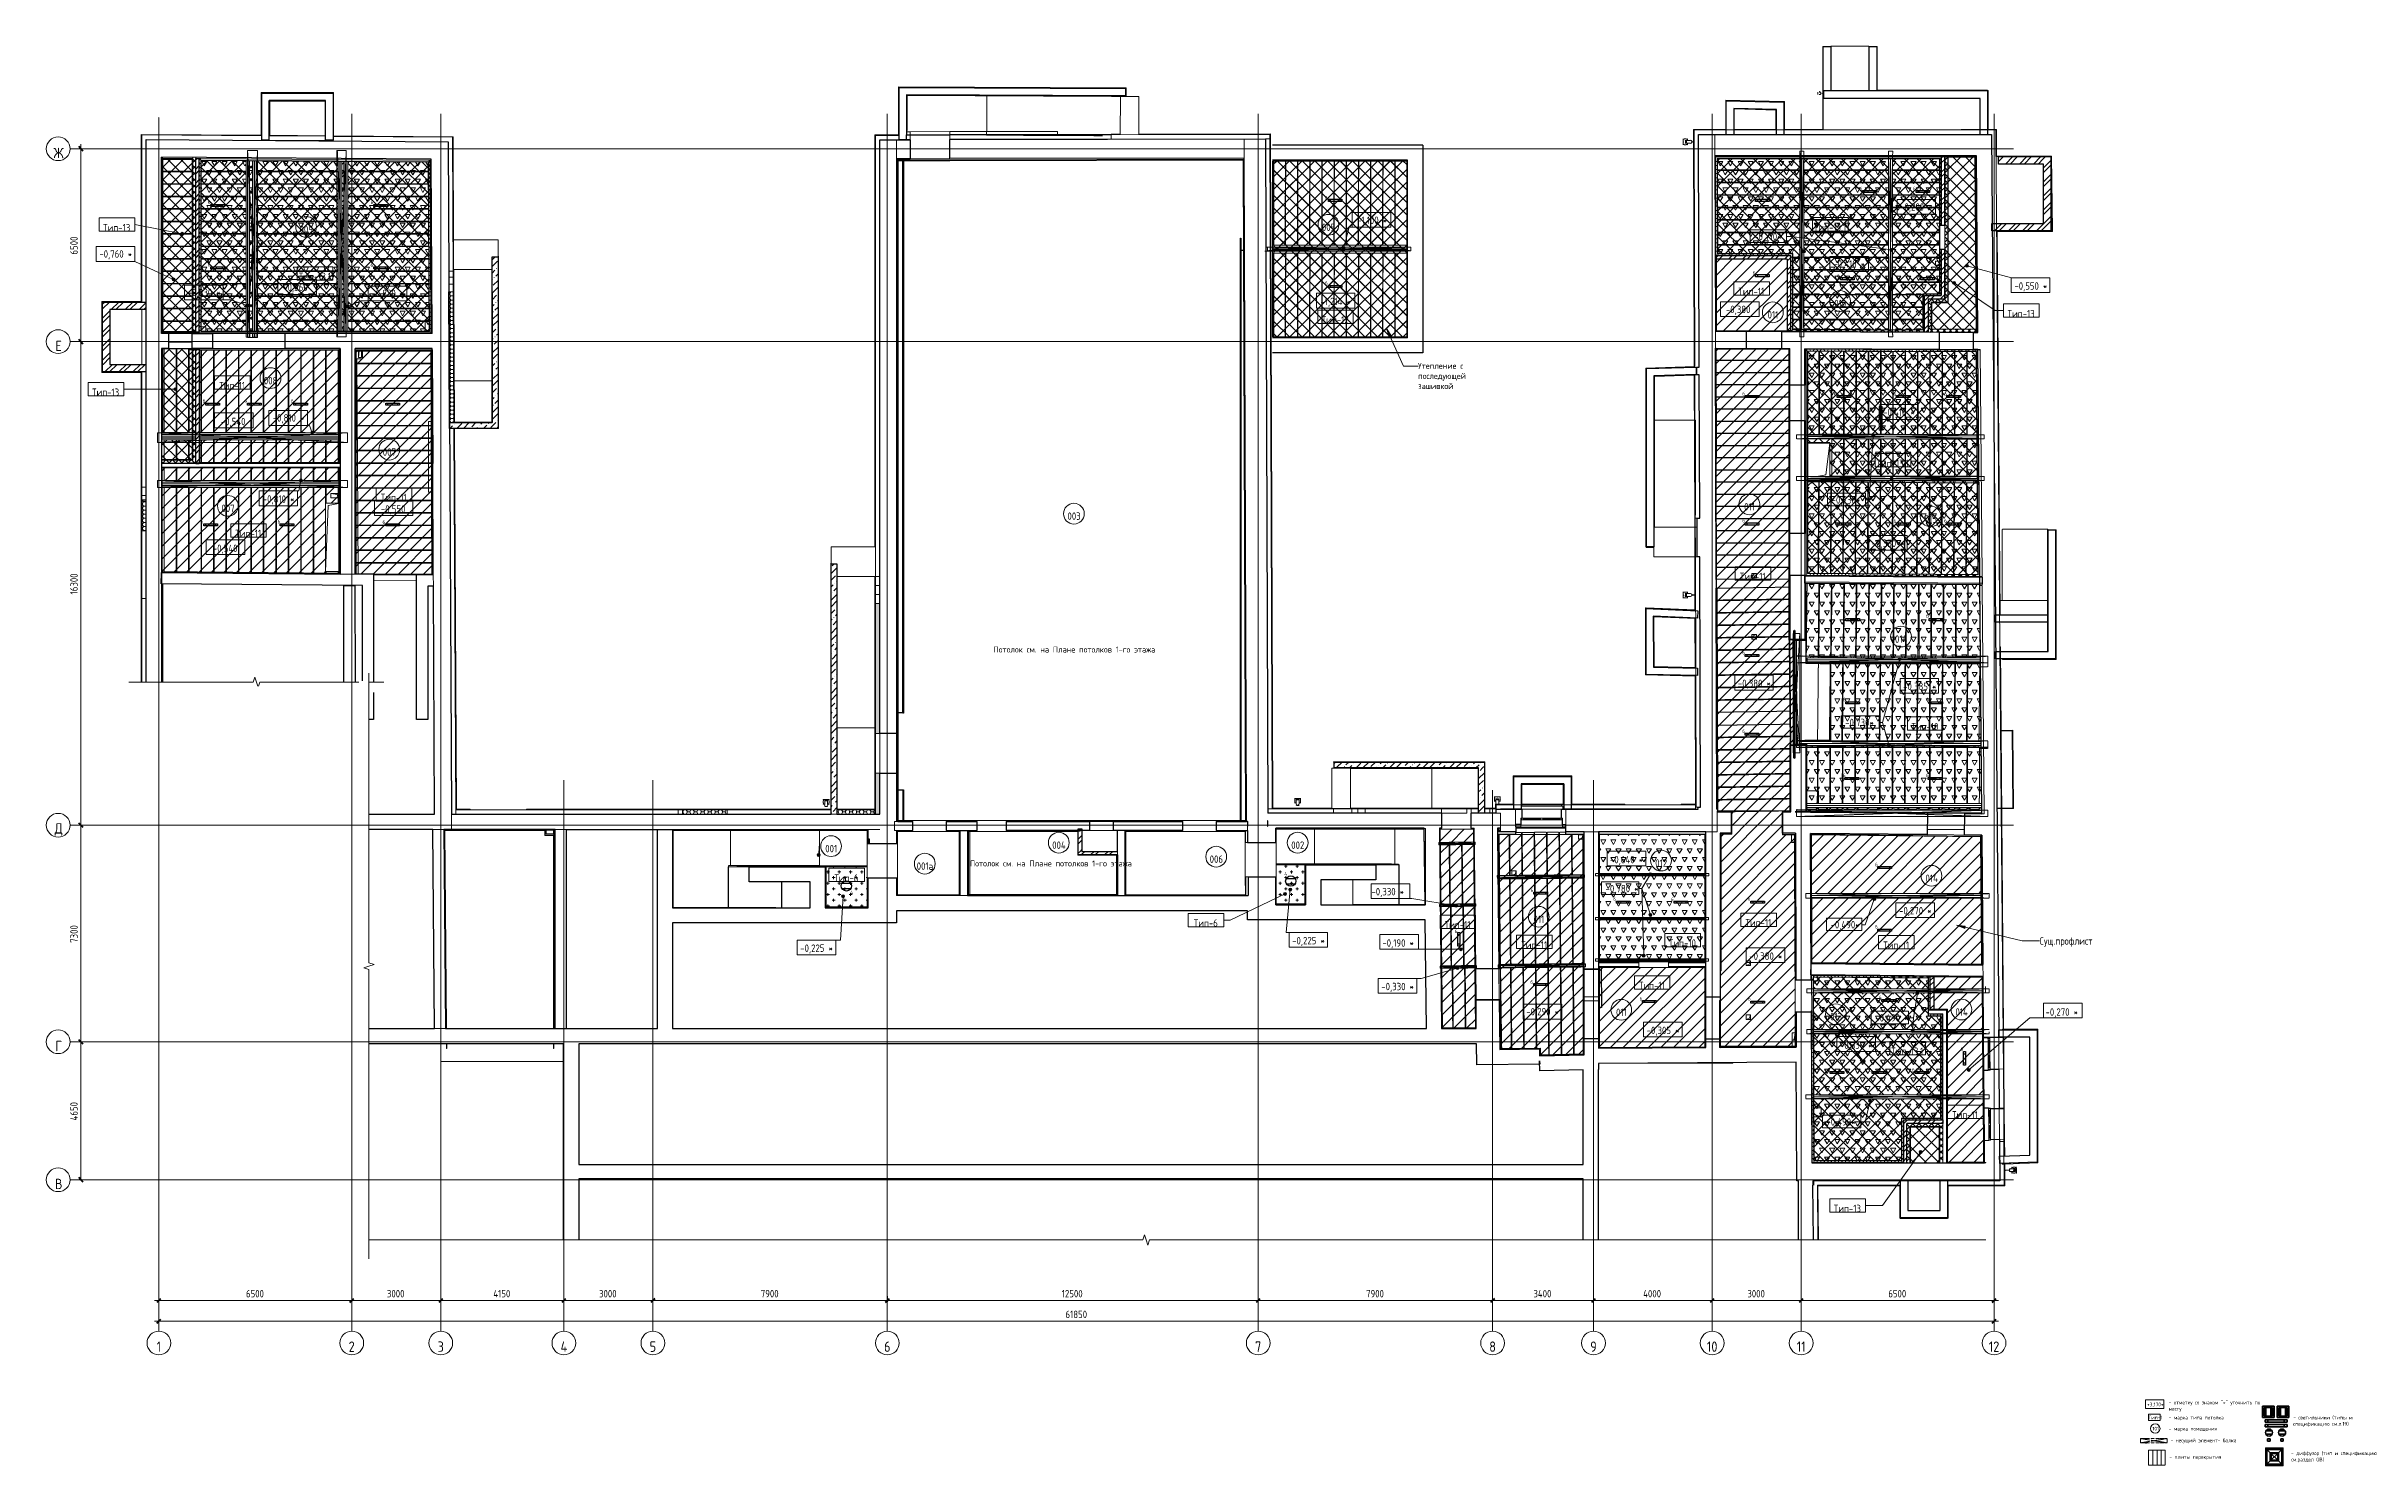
# Model space of a CAD drawing. Header units: millimetres. Extents: x -10295 to 67740, y -1344 to 46499.
import ezdxf

# ---------------------------------------------------------------- set-up
doc = ezdxf.new("R2010")
doc.units = ezdxf.units.MM
for name, pattern in [('ADSK_Линия сетки', [25, 20, -2.5, 0, -2.5]), ('ADSK_Сверху', [4.5, 3, -1.5]), ('ADSK_Штрих_ш3 п1_5', [4.5, 3, -1.5]), ('ADSK_Штриховая_ш3 п1_5', [4.5, 3, -1.5]), ('ADSK_Штрихпунктирная 2 точки_ш15 п1_5 п1_5 п1_5', [19.5, 15, -1.5, 0, -1.5, 0, -1.5])]:
    doc.linetypes.add(name, pattern=pattern)
for name, color, linetype, lineweight in [('_ Окна', 7, 'Continuous', 9), ('Аннотация', 7, 'Continuous', 18), ('Каркас', 7, 'Continuous', 18), ('Лестницы', 7, 'Continuous', 9), ('Марки', 7, 'Continuous', 20), ('Марки помещений', 7, 'Continuous', 20), ('Обобщенные модели', 7, 'Continuous', 18), ('Окна', 7, 'Continuous', 9), ('Оси', 7, 'Continuous', 9), ('Отметки', 7, 'Continuous', 9), ('Перекрытие', 7, 'Continuous', 18), ('Потолки', 7, 'Continuous', 9), ('Потолки штриховка', 7, 'Continuous', 9), ('Размеры', 7, 'Continuous', 9), ('Размеры-100', 7, 'Continuous', 9), ('Стены внутренние', 7, 'Continuous', 18), ('Стены наружные', 7, 'Continuous', 18), ('Стены несущие', 7, 'Continuous', 30), ('Стены отделка', 7, 'Continuous', 30), ('Стены перегородки', 7, 'Continuous', 30), ('Стены штриховка', 7, 'Continuous', 9), ('Узлы', 7, 'Continuous', 18)]:
    doc.layers.add(name, color=color, linetype=linetype, lineweight=lineweight)
doc.layers.add('Линии', color=7, linetype='Continuous', lineweight=9, true_color=0x00a600)
doc.styles.add('GOST Common', font='GOST_Common.ttf', dxfattribs={"width": 0.9, "height": 350})
doc.styles.add('GOST Common_1', font='GOST_Common.ttf', dxfattribs={"width": 0.9, "height": 250})
doc.styles.add('GOST Common_2', font='GOST_Common.ttf', dxfattribs={"width": 0.9, "height": 250})
doc.styles.add('GOST Common_3', font='GOST_Common.ttf', dxfattribs={"width": 0.9, "height": 200})
doc.styles.add('GOST Common_4', font='GOST_Common.ttf', dxfattribs={"width": 0.9, "height": 125})
doc.styles.add('GOST Common_B', font='', dxfattribs={"width": 0.9, "height": 250})
doc.styles.get('GOST Common_B').set_extended_font_data('GOST Common', bold=True)
doc.dimstyles.new('ADSK_Основной_2_5_мм_Оси', dxfattribs={"dimscale": 304.8, "dimtxt": 251.428749, "dimasz": 0.463911, "dimexe": 0.492126, "dimexo": 0.492126, "dimgap": 0.098425, "dimtad": 1, "dimrnd": 0.01, "dimdsep": 46, "dimtxsty": 'GOST Common_2', "dimblk1": 'OBLIQUE', "dimblk2": 'OBLIQUE', "dimsah": 1, "dimcen": 0.09, "dimdle": 0.492126, "dimazin": 2, "dimtfac": 1, "dimtdec": 4, "dimtix": 1, "dimtmove": 0, "dimatfit": 3, "dimfxl": 1, "dimtvp": 1, "dimtolj": 1, "dimtzin": 0, "dimlwd": 20, "dimlwe": 20, "dimarcsym": 2})
pattern_1 = [(45, (0, 0), (-211.9927, 211.9927), [])]
pattern_2 = [(45, (0, 0), (-212.132, 212.132), []), (135, (0, 0), (-212.132, -212.132), [])]
pattern_3 = [(60, (0, 0), (-171.4499, 296.96), [171.45, -171.45]), (120, (0, 0), (-342.8999, 6e-05), [171.45, -171.45]), (0, (-85.72, 148.48), (171.45, 296.96), [171.45, -171.45])]
pattern_4 = [(0, (0, 0), (190.5, 190.5), [95.25, -285.75]), (90, (47.62, -47.62), (-190.5, 190.5), [95.25, -285.75])]
pattern_5 = [(45, (0, 0), (-235.7317, 235.7317), []), (45, (157.15, 0), (-235.7317, 235.7317), [])]
pattern_6 = [(45, (0, 0), (-106.06602, 106.06602), []), (135, (0, 0), (-106.06602, -106.06602), [])]
pattern_7 = [(0, (0, 0), (119.062, 68.741), [79.375, -158.75]), (120, (0, 0), (-119.06295, 68.74108), [79.375, -158.75]), (60, (0, 0), (5e-05, 137.48208), [0, -158.75, 79.375, 0])]
pattern_8 = [(45, (0, 0), (84.19025, 308.69666), [396.875, -79.375, 3.353, -76.022])]

msp = doc.modelspace()

# ---------------------------------------------------------------- texts
at = {"layer": 'Аннотация', "lineweight": 9, "line_spacing_factor": 1.022766}
for s, insert, char_height, width, attachment_point, style in [('\\pt180,360,540,720,900,1080,1260,1440,1620,1800,1980,2160,2340,2520,2700,2880,3060,3240,3420,3600,3780,3960,4140,4320,4500,4680,4860,5040,5220,5400,5580,5760;6', (32845.908, 41393.93), 125, 175.5, 5, 'GOST Common_4'), ('\\pt180,360,540,720,900,1080,1260,1440,1620,1800,1980,2160,2340,2520,2700,2880,3060,3240,3420,3600,3780,3960,4140,4320,4500,4680,4860,5040,5220,5400,5580,5760;6', (47247.23, 41410.008), 125, 175.5, 5, 'GOST Common_4'), ('\\pt180,360,540,720,900,1080,1260,1440,1620,1800,1980,2160,2340,2520,2700,2880,3060,3240,3420,3600,3780,3960,4140,4320,4500,4680,4860,5040,5220,5400,5580,5760;6', (50865.966, 41702.177), 125, 175.5, 5, 'GOST Common_4'), ('\\pt180,360,540,720,900,1080,1260,1440,1620,1800,1980,2160,2340,2520,2700,2880,3060,3240,3420,3600,3780,3960,4140,4320,4500,4680,4860,5040,5220,5400,5580,5760;6', (52659.147, 41710.476), 125, 175.5, 5, 'GOST Common_4'), ('\\pt180,360,540,720,900,1080,1260,1440,1620,1800,1980,2160,2340,2520,2700,2880,3060,3240,3420,3600,3780,3960,4140,4320,4500,4680,4860,5040,5220,5400,5580,5760;6', (-4805.16, 41250.029), 125, 175.5, 5, 'GOST Common_4'), ('\\pt180,360,540,720,900,1080,1260,1440,1620,1800,1980,2160,2340,2520,2700,2880,3060,3240,3420,3600,3780,3960,4140,4320,4500,4680,4860,5040,5220,5400,5580,5760;6', (679.653, 41240.131), 125, 175.5, 5, 'GOST Common_4'), ('\\pt360,720,1080,1440,1800,2160,2520,2880,3240,3600,3960,4320,4680,5040,5400,5760,6120,6480,6840,7200,7560,7920,8280,8640,9000,9360,9720,10080,10440,10800,11160,11520; -0,710*  ', (47130.962, 40213.51), 250, 1238.967, 1, 'GOST Common_1'), ('\\pt180,360,540,720,900,1080,1260,1440,1620,1800,1980,2160,2340,2520,2700,2880,3060,3240,3420,3600,3780,3960,4140,4320,4500,4680,4860,5040,5220,5400,5580,5760;6', (-4810.242, 39143.006), 125, 175.5, 5, 'GOST Common_4'), ('\\pt180,360,540,720,900,1080,1260,1440,1620,1800,1980,2160,2340,2520,2700,2880,3060,3240,3420,3600,3780,3960,4140,4320,4500,4680,4860,5040,5220,5400,5580,5760;6', (677.163, 39127.965), 125, 175.5, 5, 'GOST Common_4'), ('\\pt180,360,540,720,900,1080,1260,1440,1620,1800,1980,2160,2340,2520,2700,2880,3060,3240,3420,3600,3780,3960,4140,4320,4500,4680,4860,5040,5220,5400,5580,5760;6', (32845.908, 38518.306), 125, 175.5, 5, 'GOST Common_4'), ('\\pt180,360,540,720,900,1080,1260,1440,1620,1800,1980,2160,2340,2520,2700,2880,3060,3240,3420,3600,3780,3960,4140,4320,4500,4680,4860,5040,5220,5400,5580,5760;6', (47261.757, 38857.808), 125, 175.5, 5, 'GOST Common_4'), ('\\pt180,360,540,720,900,1080,1260,1440,1620,1800,1980,2160,2340,2520,2700,2880,3060,3240,3420,3600,3780,3960,4140,4320,4500,4680,4860,5040,5220,5400,5580,5760;6', (50107.279, 38765.632), 125, 175.5, 5, 'GOST Common_4'), ('\\pt180,360,540,720,900,1080,1260,1440,1620,1800,1980,2160,2340,2520,2700,2880,3060,3240,3420,3600,3780,3960,4140,4320,4500,4680,4860,5040,5220,5400,5580,5760;6', (52813.703, 38772.189), 125, 175.5, 5, 'GOST Common_4'), ('\\pt360,720,1080,1440,1800,2160,2520,2880,3240,3600,3960,4320,4680,5040,5400,5760,6120,6480,6840,7200,7560,7920,8280,8640,9000,9360,9720,10080,10440,10800,11160,11520;Утепление с последующей зашивкой', (35936.467, 35827.081), 200, 2226.6, 1, 'GOST Common_3'), ('\\pt180,360,540,720,900,1080,1260,1440,1620,1800,1980,2160,2340,2520,2700,2880,3060,3240,3420,3600,3780,3960,4140,4320,4500,4680,4860,5040,5220,5400,5580,5760;6', (-4978.736, 34549.475), 125, 175.5, 5, 'GOST Common_4'), ('\\pt180,360,540,720,900,1080,1260,1440,1620,1800,1980,2160,2340,2520,2700,2880,3060,3240,3420,3600,3780,3960,4140,4320,4500,4680,4860,5040,5220,5400,5580,5760;6', (-3570.014, 34549.475), 125, 175.5, 5, 'GOST Common_4'), ('\\pt180,360,540,720,900,1080,1260,1440,1620,1800,1980,2160,2340,2520,2700,2880,3060,3240,3420,3600,3780,3960,4140,4320,4500,4680,4860,5040,5220,5400,5580,5760;6', (-2003.763, 34549.475), 125, 175.5, 5, 'GOST Common_4'), ('\\pt180,360,540,720,900,1080,1260,1440,1620,1800,1980,2160,2340,2520,2700,2880,3060,3240,3420,3600,3780,3960,4140,4320,4500,4680,4860,5040,5220,5400,5580,5760;6', (1081.308, 34557.17), 125, 175.5, 5, 'GOST Common_4'), ('\\pt180,360,540,720,900,1080,1260,1440,1620,1800,1980,2160,2340,2520,2700,2880,3060,3240,3420,3600,3780,3960,4140,4320,4500,4680,4860,5040,5220,5400,5580,5760;6', (46909.15, 34791.303), 125, 175.5, 5, 'GOST Common_4'), ('\\pt180,360,540,720,900,1080,1260,1440,1620,1800,1980,2160,2340,2520,2700,2880,3060,3240,3420,3600,3780,3960,4140,4320,4500,4680,4860,5040,5220,5400,5580,5760;6', (49994.668, 34784.891), 125, 175.5, 5, 'GOST Common_4'), ('\\pt180,360,540,720,900,1080,1260,1440,1620,1800,1980,2160,2340,2520,2700,2880,3060,3240,3420,3600,3780,3960,4140,4320,4500,4680,4860,5040,5220,5400,5580,5760;6', (52007.799, 34784.891), 125, 175.5, 5, 'GOST Common_4'), ('\\pt180,360,540,720,900,1080,1260,1440,1620,1800,1980,2160,2340,2520,2700,2880,3060,3240,3420,3600,3780,3960,4140,4320,4500,4680,4860,5040,5220,5400,5580,5760;6', (53713.858, 34784.891), 125, 175.5, 5, 'GOST Common_4'), ('\\pt360,720,1080,1440,1800,2160,2520,2880,3240,3600,3960,4320,4680,5040,5400,5760,6120,6480,6840,7200,7560,7920,8280,8640,9000,9360,9720,10080,10440,10800,11160,11520; -0,730*  ', (49737.981, 31332.25), 250, 1287.144, 1, 'GOST Common_1'), ('\\pt180,360,540,720,900,1080,1260,1440,1620,1800,1980,2160,2340,2520,2700,2880,3060,3240,3420,3600,3780,3960,4140,4320,4500,4680,4860,5040,5220,5400,5580,5760;6', (-5044.765, 30479.615), 125, 175.5, 5, 'GOST Common_4'), ('\\pt180,360,540,720,900,1080,1260,1440,1620,1800,1980,2160,2340,2520,2700,2880,3060,3240,3420,3600,3780,3960,4140,4320,4500,4680,4860,5040,5220,5400,5580,5760;6', (-2456.528, 30479.615), 125, 175.5, 5, 'GOST Common_4'), ('\\pt180,360,540,720,900,1080,1260,1440,1620,1800,1980,2160,2340,2520,2700,2880,3060,3240,3420,3600,3780,3960,4140,4320,4500,4680,4860,5040,5220,5400,5580,5760;6', (1081.308, 30465.094), 125, 175.5, 5, 'GOST Common_4'), ('\\pt180,360,540,720,900,1080,1260,1440,1620,1800,1980,2160,2340,2520,2700,2880,3060,3240,3420,3600,3780,3960,4140,4320,4500,4680,4860,5040,5220,5400,5580,5760;6', (46909.15, 30511.516), 125, 175.5, 5, 'GOST Common_4'), ('\\pt180,360,540,720,900,1080,1260,1440,1620,1800,1980,2160,2340,2520,2700,2880,3060,3240,3420,3600,3780,3960,4140,4320,4500,4680,4860,5040,5220,5400,5580,5760;6', (49994.668, 30508.14), 125, 175.5, 5, 'GOST Common_4'), ('\\pt180,360,540,720,900,1080,1260,1440,1620,1800,1980,2160,2340,2520,2700,2880,3060,3240,3420,3600,3780,3960,4140,4320,4500,4680,4860,5040,5220,5400,5580,5760;6', (52007.799, 30508.14), 125, 175.5, 5, 'GOST Common_4'), ('\\pt180,360,540,720,900,1080,1260,1440,1620,1800,1980,2160,2340,2520,2700,2880,3060,3240,3420,3600,3780,3960,4140,4320,4500,4680,4860,5040,5220,5400,5580,5760;6', (53713.858, 30508.14), 125, 175.5, 5, 'GOST Common_4'), ('\\pt180,360,540,720,900,1080,1260,1440,1620,1800,1980,2160,2340,2520,2700,2880,3060,3240,3420,3600,3780,3960,4140,4320,4500,4680,4860,5040,5220,5400,5580,5760;6', (50299.163, 27297.299), 125, 175.5, 5, 'GOST Common_4'), ('\\pt180,360,540,720,900,1080,1260,1440,1620,1800,1980,2160,2340,2520,2700,2880,3060,3240,3420,3600,3780,3960,4140,4320,4500,4680,4860,5040,5220,5400,5580,5760;6', (53105.237, 27297.299), 125, 175.5, 5, 'GOST Common_4'), ('\\pt360,720,1080,1440,1800,2160,2520,2880,3240,3600,3960,4320,4680,5040,5400,5760,6120,6480,6840,7200,7560,7920,8280,8640,9000,9360,9720,10080,10440,10800,11160,11520;Потолок см. на Плане потолков 1-го этажа', (21625.463, 26265.783), 200, 4984.956, 1, 'GOST Common_3'), ('\\pt180,360,540,720,900,1080,1260,1440,1620,1800,1980,2160,2340,2520,2700,2880,3060,3240,3420,3600,3780,3960,4140,4320,4500,4680,4860,5040,5220,5400,5580,5760;6', (46909.15, 26067.254), 125, 175.5, 5, 'GOST Common_4'), ('\\pt180,360,540,720,900,1080,1260,1440,1620,1800,1980,2160,2340,2520,2700,2880,3060,3240,3420,3600,3780,3960,4140,4320,4500,4680,4860,5040,5220,5400,5580,5760;6', (50299.163, 24482.04), 125, 175.5, 5, 'GOST Common_4'), ('\\pt180,360,540,720,900,1080,1260,1440,1620,1800,1980,2160,2340,2520,2700,2880,3060,3240,3420,3600,3780,3960,4140,4320,4500,4680,4860,5040,5220,5400,5580,5760;6', (53105.237, 24482.04), 125, 175.5, 5, 'GOST Common_4'), ('\\pt180,360,540,720,900,1080,1260,1440,1620,1800,1980,2160,2340,2520,2700,2880,3060,3240,3420,3600,3780,3960,4140,4320,4500,4680,4860,5040,5220,5400,5580,5760;6', (46909.15, 23414.645), 125, 175.5, 5, 'GOST Common_4'), ('\\pt360,720,1080,1440,1800,2160,2520,2880,3240,3600,3960,4320,4680,5040,5400,5760,6120,6480,6840,7200,7560,7920,8280,8640,9000,9360,9720,10080,10440,10800,11160,11520; -0,730*  ', (50198.285, 23832.846), 250, 1287.144, 1, 'GOST Common_1'), ('\\pt180,360,540,720,900,1080,1260,1440,1620,1800,1980,2160,2340,2520,2700,2880,3060,3240,3420,3600,3780,3960,4140,4320,4500,4680,4860,5040,5220,5400,5580,5760;6', (50299.163, 21926.556), 125, 175.5, 5, 'GOST Common_4'), ('\\pt180,360,540,720,900,1080,1260,1440,1620,1800,1980,2160,2340,2520,2700,2880,3060,3240,3420,3600,3780,3960,4140,4320,4500,4680,4860,5040,5220,5400,5580,5760;6', (53105.237, 21926.556), 125, 175.5, 5, 'GOST Common_4'), ('\\pt360,720,1080,1440,1800,2160,2520,2880,3240,3600,3960,4320,4680,5040,5400,5760,6120,6480,6840,7200,7560,7920,8280,8640,9000,9360,9720,10080,10440,10800,11160,11520;Потолок см. на Плане потолков 1-го этажа', (20833.521, 19055.368), 200, 4984.956, 1, 'GOST Common_3'), ('\\pt180,360,540,720,900,1080,1260,1440,1620,1800,1980,2160,2340,2520,2700,2880,3060,3240,3420,3600,3780,3960,4140,4320,4500,4680,4860,5040,5220,5400,5580,5760;6', (51382.618, 18921.301), 125, 175.5, 5, 'GOST Common_4'), ('\\pt180,360,540,720,900,1080,1260,1440,1620,1800,1980,2160,2340,2520,2700,2880,3060,3240,3420,3600,3780,3960,4140,4320,4500,4680,4860,5040,5220,5400,5580,5760;4', (16846.767, 17979.219), 125, 175.5, 5, 'GOST Common_4'), ('\\pt180,360,540,720,900,1080,1260,1440,1620,1800,1980,2160,2340,2520,2700,2880,3060,3240,3420,3600,3780,3960,4140,4320,4500,4680,4860,5040,5220,5400,5580,5760;4', (31475.848, 18602.543), 125, 175.5, 5, 'GOST Common_4'), ('\\pt180,360,540,720,900,1080,1260,1440,1620,1800,1980,2160,2340,2520,2700,2880,3060,3240,3420,3600,3780,3960,4140,4320,4500,4680,4860,5040,5220,5400,5580,5760;6', (39776.603, 18049.81), 125, 175.5, 5, 'GOST Common_4'), ('\\pt360,720,1080,1440,1800,2160,2520,2880,3240,3600,3960,4320,4680,5040,5400,5760,6120,6480,6840,7200,7560,7920,8280,8640,9000,9360,9720,10080,10440,10800,11160,11520; -0,780 *   ', (42121.255, 18234.291), 250, 1250.1, 1, 'GOST Common_1'), ('\\pt180,360,540,720,900,1080,1260,1440,1620,1800,1980,2160,2340,2520,2700,2880,3060,3240,3420,3600,3780,3960,4140,4320,4500,4680,4860,5040,5220,5400,5580,5760;6', (42567.046, 17752.917), 125, 175.5, 5, 'GOST Common_4'), ('\\pt180,360,540,720,900,1080,1260,1440,1620,1800,1980,2160,2340,2520,2700,2880,3060,3240,3420,3600,3780,3960,4140,4320,4500,4680,4860,5040,5220,5400,5580,5760;6', (44503.408, 17747.375), 125, 175.5, 5, 'GOST Common_4'), ('\\pt180,360,540,720,900,1080,1260,1440,1620,1800,1980,2160,2340,2520,2700,2880,3060,3240,3420,3600,3780,3960,4140,4320,4500,4680,4860,5040,5220,5400,5580,5760;6', (47093.673, 17768.513), 125, 175.5, 5, 'GOST Common_4'), ('\\pt180,360,540,720,900,1080,1260,1440,1620,1800,1980,2160,2340,2520,2700,2880,3060,3240,3420,3600,3780,3960,4140,4320,4500,4680,4860,5040,5220,5400,5580,5760;6', (37219.796, 16669.489), 125, 175.5, 5, 'GOST Common_4'), ('\\pt360,720,1080,1440,1800,2160,2520,2880,3240,3600,3960,4320,4680,5040,5400,5760,6120,6480,6840,7200,7560,7920,8280,8640,9000,9360,9720,10080,10440,10800,11160,11520; -0,490*    ', (49701.882, 17016.319), 250, 1184.4, 1, 'GOST Common_1'), ('\\pt180,360,540,720,900,1080,1260,1440,1620,1800,1980,2160,2340,2520,2700,2880,3060,3240,3420,3600,3780,3960,4140,4320,4500,4680,4860,5040,5220,5400,5580,5760;6', (51383.567, 16824.34), 125, 175.5, 5, 'GOST Common_4'), ('\\pt360,720,1080,1440,1800,2160,2520,2880,3240,3600,3960,4320,4680,5040,5400,5760,6120,6480,6840,7200,7560,7920,8280,8640,9000,9360,9720,10080,10440,10800,11160,11520;Сущ.профлист', (56885.366, 16467.685), 250, 1984.347, 1, 'GOST Common_1'), ('\\pt180,360,540,720,900,1080,1260,1440,1620,1800,1980,2160,2340,2520,2700,2880,3060,3240,3420,3600,3780,3960,4140,4320,4500,4680,4860,5040,5220,5400,5580,5760;6', (39767.917, 14960.144), 125, 175.5, 5, 'GOST Common_4'), ('\\pt180,360,540,720,900,1080,1260,1440,1620,1800,1980,2160,2340,2520,2700,2880,3060,3240,3420,3600,3780,3960,4140,4320,4500,4680,4860,5040,5220,5400,5580,5760;6', (43448.697, 14396.639), 125, 175.5, 5, 'GOST Common_4'), ('\\pt180,360,540,720,900,1080,1260,1440,1620,1800,1980,2160,2340,2520,2700,2880,3060,3240,3420,3600,3780,3960,4140,4320,4500,4680,4860,5040,5220,5400,5580,5760;6', (47099.91, 14399.073), 125, 175.5, 5, 'GOST Common_4'), ('\\pt180,360,540,720,900,1080,1260,1440,1620,1800,1980,2160,2340,2520,2700,2880,3060,3240,3420,3600,3780,3960,4140,4320,4500,4680,4860,5040,5220,5400,5580,5760;6', (51513.865, 14434.842), 125, 175.5, 5, 'GOST Common_4'), ('\\pt360,720,1080,1440,1800,2160,2520,2880,3240,3600,3960,4320,4680,5040,5400,5760,6120,6480,6840,7200,7560,7920,8280,8640,9000,9360,9720,10080,10440,10800,11160,11520; -0,490 *   ', (51210.87, 13875.904), 250, 1250.1, 1, 'GOST Common_1'), ('\\pt180,360,540,720,900,1080,1260,1440,1620,1800,1980,2160,2340,2520,2700,2880,3060,3240,3420,3600,3780,3960,4140,4320,4500,4680,4860,5040,5220,5400,5580,5760;6', (54267.953, 12700.456), 125, 175.5, 5, 'GOST Common_4'), ('\\pt180,360,540,720,900,1080,1260,1440,1620,1800,1980,2160,2340,2520,2700,2880,3060,3240,3420,3600,3780,3960,4140,4320,4500,4680,4860,5040,5220,5400,5580,5760;6', (49775.311, 11999.408), 125, 175.5, 5, 'GOST Common_4'), ('\\pt180,360,540,720,900,1080,1260,1440,1620,1800,1980,2160,2340,2520,2700,2880,3060,3240,3420,3600,3780,3960,4140,4320,4500,4680,4860,5040,5220,5400,5580,5760;6', (51183.139, 11999.408), 125, 175.5, 5, 'GOST Common_4'), ('\\pt180,360,540,720,900,1080,1260,1440,1620,1800,1980,2160,2340,2520,2700,2880,3060,3240,3420,3600,3780,3960,4140,4320,4500,4680,4860,5040,5220,5400,5580,5760;6', (52629.759, 11999.408), 125, 175.5, 5, 'GOST Common_4'), ('\\pt360,720,1080,1440,1800,2160,2520,2880,3240,3600,3960,4320,4680,5040,5400,5760,6120,6480,6840,7200,7560,7920,8280,8640,9000,9360,9720,10080,10440,10800,11160,11520; -0,490*  ', (49563.832, 10370.526), 250, 1304.415, 1, 'GOST Common_1'), ('\\pt180,360,540,720,900,1080,1260,1440,1620,1800,1980,2160,2340,2520,2700,2880,3060,3240,3420,3600,3780,3960,4140,4320,4500,4680,4860,5040,5220,5400,5580,5760;+3,170*', (60504.536, 783.881), 125, 502.2225, 1, 'GOST Common_4'), ('\\pt180,360,540,720,900,1080,1260,1440,1620,1800,1980,2160,2340,2520,2700,2880,3060,3240,3420,3600,3780,3960,4140,4320,4500,4680,4860,5040,5220,5400,5580,5760;- отметку со знаком "*" уточнить по месту', (61236.905, 848.372), 125, 2569.05, 1, 'GOST Common_4'), ('\\pt180,360,540,720,900,1080,1260,1440,1620,1800,1980,2160,2340,2520,2700,2880,3060,3240,3420,3600,3780,3960,4140,4320,4500,4680,4860,5040,5220,5400,5580,5760;Тип-1', (60556.591, 341.391), 125, 394.0515, 1, 'GOST Common_4'), ('\\pt180,360,540,720,900,1080,1260,1440,1620,1800,1980,2160,2340,2520,2700,2880,3060,3240,3420,3600,3780,3960,4140,4320,4500,4680,4860,5040,5220,5400,5580,5760;- марка типа потолка', (61236.905, 341.391), 125, 1587.5685, 1, 'GOST Common_4'), ('\\pt180,360,540,720,900,1080,1260,1440,1620,1800,1980,2160,2340,2520,2700,2880,3060,3240,3420,3600,3780,3960,4140,4320,4500,4680,4860,5040,5220,5400,5580,5760;- светильники (типы и спецификацию см.л.19)', (65431.952, 341.391), 125, 2634.3, 1, 'GOST Common_4'), ('\\pt180,360,540,720,900,1080,1260,1440,1620,1800,1980,2160,2340,2520,2700,2880,3060,3240,3420,3600,3780,3960,4140,4320,4500,4680,4860,5040,5220,5400,5580,5760;101', (60688.651, -32.913), 125, 198.6165, 1, 'GOST Common_4'), ('\\pt180,360,540,720,900,1080,1260,1440,1620,1800,1980,2160,2340,2520,2700,2880,3060,3240,3420,3600,3780,3960,4140,4320,4500,4680,4860,5040,5220,5400,5580,5760;- марка помещения', (61236.905, -32.913), 125, 1368.045, 1, 'GOST Common_4'), ('\\pt180,360,540,720,900,1080,1260,1440,1620,1800,1980,2160,2340,2520,2700,2880,3060,3240,3420,3600,3780,3960,4140,4320,4500,4680,4860,5040,5220,5400,5580,5760;- несущий элемент- балка', (61298.388, -428.159), 125, 1893.9015, 1, 'GOST Common_4'), ('\\pt180,360,540,720,900,1080,1260,1440,1620,1800,1980,2160,2340,2520,2700,2880,3060,3240,3420,3600,3780,3960,4140,4320,4500,4680,4860,5040,5220,5400,5580,5760;- плиты перекрытия', (61259.324, -986.795), 125, 1440.3105, 1, 'GOST Common_4'), ('\\pt180,360,540,720,900,1080,1260,1440,1620,1800,1980,2160,2340,2520,2700,2880,3060,3240,3420,3600,3780,3960,4140,4320,4500,4680,4860,5040,5220,5400,5580,5760;- диффузор (тип и спецификацию см.раздел ОВ)', (65361.118, -860.561), 125, 2759.4, 1, 'GOST Common_4')]:
    msp.add_mtext(s, dxfattribs=dict(at, insert=insert, char_height=char_height, width=width, attachment_point=attachment_point, style=style))
at = {"layer": 'Марки', "lineweight": 9, "char_height": 250, "attachment_point": 5, "line_spacing_factor": 1.022766, "style": 'GOST Common_B'}
for s, insert, width in [('\\pt1143,2286,3429,4572,5715,6858,8001,9144,10287,11430,12573,13716,14859,16002,17145,18288,19431,20574,21717,22860,24003,25146,26289,27432,28575,29718,30861,32004,33147,34290,35433,36576;Тип-13', (-7922.899, 40386.77), 952.2), ('\\pt1143,2286,3429,4572,5715,6858,8001,9144,10287,11430,12573,13716,14859,16002,17145,18288,19431,20574,21717,22860,24003,25146,26289,27432,28575,29718,30861,32004,33147,34290,35433,36576;Тип-13.1', (49819.913, 40394.987), 1143), ('\\pt1143,2286,3429,4572,5715,6858,8001,9144,10287,11430,12573,13716,14859,16002,17145,18288,19431,20574,21717,22860,24003,25146,26289,27432,28575,29718,30861,32004,33147,34290,35433,36576;Тип-13.1', (-1245.844, 38742.874), 1143), ('\\pt1143,2286,3429,4572,5715,6858,8001,9144,10287,11430,12573,13716,14859,16002,17145,18288,19431,20574,21717,22860,24003,25146,26289,27432,28575,29718,30861,32004,33147,34290,35433,36576;Тип-11', (47167.75, 38235.796), 910.8), ('\\pt1143,2286,3429,4572,5715,6858,8001,9144,10287,11430,12573,13716,14859,16002,17145,18288,19431,20574,21717,22860,24003,25146,26289,27432,28575,29718,30861,32004,33147,34290,35433,36576;Тип-13', (56262.021, 37486.982), 952.2), ('\\pt1143,2286,3429,4572,5715,6858,8001,9144,10287,11430,12573,13716,14859,16002,17145,18288,19431,20574,21717,22860,24003,25146,26289,27432,28575,29718,30861,32004,33147,34290,35433,36576;Тип-12', (33143.091, 37279.827), 952.2), ('\\pt1143,2286,3429,4572,5715,6858,8001,9144,10287,11430,12573,13716,14859,16002,17145,18288,19431,20574,21717,22860,24003,25146,26289,27432,28575,29718,30861,32004,33147,34290,35433,36576;Тип-11', (-4031.735, 35062.699), 910.8), ('\\pt1143,2286,3429,4572,5715,6858,8001,9144,10287,11430,12573,13716,14859,16002,17145,18288,19431,20574,21717,22860,24003,25146,26289,27432,28575,29718,30861,32004,33147,34290,35433,36576;Тип-13', (-8297.086, 34839.111), 952.2), ('\\pt1143,2286,3429,4572,5715,6858,8001,9144,10287,11430,12573,13716,14859,16002,17145,18288,19431,20574,21717,22860,24003,25146,26289,27432,28575,29718,30861,32004,33147,34290,35433,36576;Тип-13.1', (51929.901, 32442.083), 1143), ('\\pt1143,2286,3429,4572,5715,6858,8001,9144,10287,11430,12573,13716,14859,16002,17145,18288,19431,20574,21717,22860,24003,25146,26289,27432,28575,29718,30861,32004,33147,34290,35433,36576;Тип-11', (1413.896, 31290.893), 910.8), ('\\pt1143,2286,3429,4572,5715,6858,8001,9144,10287,11430,12573,13716,14859,16002,17145,18288,19431,20574,21717,22860,24003,25146,26289,27432,28575,29718,30861,32004,33147,34290,35433,36576;Тип-11', (-3490.926, 30078.295), 910.8), ('\\pt1143,2286,3429,4572,5715,6858,8001,9144,10287,11430,12573,13716,14859,16002,17145,18288,19431,20574,21717,22860,24003,25146,26289,27432,28575,29718,30861,32004,33147,34290,35433,36576;Тип-11', (47215.368, 28628.569), 910.8), ('\\pt1143,2286,3429,4572,5715,6858,8001,9144,10287,11430,12573,13716,14859,16002,17145,18288,19431,20574,21717,22860,24003,25146,26289,27432,28575,29718,30861,32004,33147,34290,35433,36576;Тип-10', (53017.688, 23568.438), 952.2), ('\\pt1143,2286,3429,4572,5715,6858,8001,9144,10287,11430,12573,13716,14859,16002,17145,18288,19431,20574,21717,22860,24003,25146,26289,27432,28575,29718,30861,32004,33147,34290,35433,36576;Тип-6', (16669.038, 18465.379), 833.4), ('\\pt1143,2286,3429,4572,5715,6858,8001,9144,10287,11430,12573,13716,14859,16002,17145,18288,19431,20574,21717,22860,24003,25146,26289,27432,28575,29718,30861,32004,33147,34290,35433,36576;Тип-6', (28782.349, 16946.47), 833.4), ('\\pt1143,2286,3429,4572,5715,6858,8001,9144,10287,11430,12573,13716,14859,16002,17145,18288,19431,20574,21717,22860,24003,25146,26289,27432,28575,29718,30861,32004,33147,34290,35433,36576;Тип-11', (37267.178, 16888.066), 910.8), ('\\pt1143,2286,3429,4572,5715,6858,8001,9144,10287,11430,12573,13716,14859,16002,17145,18288,19431,20574,21717,22860,24003,25146,26289,27432,28575,29718,30861,32004,33147,34290,35433,36576;Тип-10', (44846.113, 16271.953), 952.2), ('\\pt1143,2286,3429,4572,5715,6858,8001,9144,10287,11430,12573,13716,14859,16002,17145,18288,19431,20574,21717,22860,24003,25146,26289,27432,28575,29718,30861,32004,33147,34290,35433,36576;Тип-11', (47404.766, 16955.91), 910.8), ('\\pt1143,2286,3429,4572,5715,6858,8001,9144,10287,11430,12573,13716,14859,16002,17145,18288,19431,20574,21717,22860,24003,25146,26289,27432,28575,29718,30861,32004,33147,34290,35433,36576;Тип-11', (39849.746, 16206.768), 910.8), ('\\pt1143,2286,3429,4572,5715,6858,8001,9144,10287,11430,12573,13716,14859,16002,17145,18288,19431,20574,21717,22860,24003,25146,26289,27432,28575,29718,30861,32004,33147,34290,35433,36576;Тип-11', (52049.545, 16200.671), 910.8), ('\\pt1143,2286,3429,4572,5715,6858,8001,9144,10287,11430,12573,13716,14859,16002,17145,18288,19431,20574,21717,22860,24003,25146,26289,27432,28575,29718,30861,32004,33147,34290,35433,36576;Тип-11', (43816.447, 14844.005), 910.8), ('\\pt1143,2286,3429,4572,5715,6858,8001,9144,10287,11430,12573,13716,14859,16002,17145,18288,19431,20574,21717,22860,24003,25146,26289,27432,28575,29718,30861,32004,33147,34290,35433,36576;Тип-13.1', (52423.894, 12626.958), 1143), ('\\pt1143,2286,3429,4572,5715,6858,8001,9144,10287,11430,12573,13716,14859,16002,17145,18288,19431,20574,21717,22860,24003,25146,26289,27432,28575,29718,30861,32004,33147,34290,35433,36576;Тип-11', (54368.946, 10481.215), 910.8), ('\\pt1143,2286,3429,4572,5715,6858,8001,9144,10287,11430,12573,13716,14859,16002,17145,18288,19431,20574,21717,22860,24003,25146,26289,27432,28575,29718,30861,32004,33147,34290,35433,36576;Тип-13', (50404.516, 7325.179), 952.2)]:
    msp.add_mtext(s, dxfattribs=dict(at, insert=insert, width=width))
at = {"layer": 'Марки помещений', "lineweight": 9, "char_height": 250, "attachment_point": 5, "line_spacing_factor": 1.022766, "style": 'GOST Common_1'}
for s, insert, width in [('\\pt450,900,1350,1800,2250,2700,3150,3600,4050,4500,4950,5400,5850,6300,6750,7200,7650,8100,8550,9000,9450,9900,10350,10800,11250,11700,12150,12600,13050,13500,13950,14400;009', (-1532.35, 40329.334), 488.7), ('\\pt450,900,1350,1800,2250,2700,3150,3600,4050,4500,4950,5400,5850,6300,6750,7200,7650,8100,8550,9000,9450,9900,10350,10800,11250,11700,12150,12600,13050,13500,13950,14400;005', (32922.136, 40398.973), 488.7), ('\\pt450,900,1350,1800,2250,2700,3150,3600,4050,4500,4950,5400,5850,6300,6750,7200,7650,8100,8550,9000,9450,9900,10350,10800,11250,11700,12150,12600,13050,13500,13950,14400;011', (47898.659, 37447.08), 393.3), ('\\pt450,900,1350,1800,2250,2700,3150,3600,4050,4500,4950,5400,5850,6300,6750,7200,7650,8100,8550,9000,9450,9900,10350,10800,11250,11700,12150,12600,13050,13500,13950,14400;010', (50165.098, 37829.33), 441), ('\\pt450,900,1350,1800,2250,2700,3150,3600,4050,4500,4950,5400,5850,6300,6750,7200,7650,8100,8550,9000,9450,9900,10350,10800,11250,11700,12150,12600,13050,13500,13950,14400;008', (-2733.832, 35229.555), 488.7), ('\\pt450,900,1350,1800,2250,2700,3150,3600,4050,4500,4950,5400,5850,6300,6750,7200,7650,8100,8550,9000,9450,9900,10350,10800,11250,11700,12150,12600,13050,13500,13950,14400;007', (1267.077, 32821.001), 488.7), ('\\pt450,900,1350,1800,2250,2700,3150,3600,4050,4500,4950,5400,5850,6300,6750,7200,7650,8100,8550,9000,9450,9900,10350,10800,11250,11700,12150,12600,13050,13500,13950,14400;007', (-4170.927, 30924.087), 488.7), ('\\pt450,900,1350,1800,2250,2700,3150,3600,4050,4500,4950,5400,5850,6300,6750,7200,7650,8100,8550,9000,9450,9900,10350,10800,11250,11700,12150,12600,13050,13500,13950,14400;003', (24343.97, 30661.794), 488.7), ('\\pt450,900,1350,1800,2250,2700,3150,3600,4050,4500,4950,5400,5850,6300,6750,7200,7650,8100,8550,9000,9450,9900,10350,10800,11250,11700,12150,12600,13050,13500,13950,14400;011', (47106.761, 30977.793), 393.3), ('\\pt450,900,1350,1800,2250,2700,3150,3600,4050,4500,4950,5400,5850,6300,6750,7200,7650,8100,8550,9000,9450,9900,10350,10800,11250,11700,12150,12600,13050,13500,13950,14400;015', (53216.367, 30569.623), 441), ('\\pt450,900,1350,1800,2250,2700,3150,3600,4050,4500,4950,5400,5850,6300,6750,7200,7650,8100,8550,9000,9450,9900,10350,10800,11250,11700,12150,12600,13050,13500,13950,14400;014', (52218.212, 26518.221), 458.1), ('\\pt450,900,1350,1800,2250,2700,3150,3600,4050,4500,4950,5400,5850,6300,6750,7200,7650,8100,8550,9000,9450,9900,10350,10800,11250,11700,12150,12600,13050,13500,13950,14400;001', (16158.449, 19456.317), 441), ('\\pt450,900,1350,1800,2250,2700,3150,3600,4050,4500,4950,5400,5850,6300,6750,7200,7650,8100,8550,9000,9450,9900,10350,10800,11250,11700,12150,12600,13050,13500,13950,14400;004', (23834.462, 19572.599), 505.8), ('\\pt450,900,1350,1800,2250,2700,3150,3600,4050,4500,4950,5400,5850,6300,6750,7200,7650,8100,8550,9000,9450,9900,10350,10800,11250,11700,12150,12600,13050,13500,13950,14400;002', (31882.96, 19572.599), 488.7), ('\\pt450,900,1350,1800,2250,2700,3150,3600,4050,4500,4950,5400,5850,6300,6750,7200,7650,8100,8550,9000,9450,9900,10350,10800,11250,11700,12150,12600,13050,13500,13950,14400;001а', (19316.454, 18865.357), 619.2), ('\\pt450,900,1350,1800,2250,2700,3150,3600,4050,4500,4950,5400,5850,6300,6750,7200,7650,8100,8550,9000,9450,9900,10350,10800,11250,11700,12150,12600,13050,13500,13950,14400;006', (29138.107, 19100.88), 488.7), ('\\pt450,900,1350,1800,2250,2700,3150,3600,4050,4500,4950,5400,5850,6300,6750,7200,7650,8100,8550,9000,9450,9900,10350,10800,11250,11700,12150,12600,13050,13500,13950,14400;012', (44130.062, 18968.208), 441), ('\\pt450,900,1350,1800,2250,2700,3150,3600,4050,4500,4950,5400,5850,6300,6750,7200,7650,8100,8550,9000,9450,9900,10350,10800,11250,11700,12150,12600,13050,13500,13950,14400;014', (53245.831, 18458.329), 458.1), ('\\pt450,900,1350,1800,2250,2700,3150,3600,4050,4500,4950,5400,5850,6300,6750,7200,7650,8100,8550,9000,9450,9900,10350,10800,11250,11700,12150,12600,13050,13500,13950,14400;011', (40010.428, 17074.133), 393.3), ('\\pt450,900,1350,1800,2250,2700,3150,3600,4050,4500,4950,5400,5850,6300,6750,7200,7650,8100,8550,9000,9450,9900,10350,10800,11250,11700,12150,12600,13050,13500,13950,14400;011', (42789.774, 13938.516), 393.3), ('\\pt450,900,1350,1800,2250,2700,3150,3600,4050,4500,4950,5400,5850,6300,6750,7200,7650,8100,8550,9000,9450,9900,10350,10800,11250,11700,12150,12600,13050,13500,13950,14400;014', (54254.828, 13948.693), 458.1), ('\\pt450,900,1350,1800,2250,2700,3150,3600,4050,4500,4950,5400,5850,6300,6750,7200,7650,8100,8550,9000,9450,9900,10350,10800,11250,11700,12150,12600,13050,13500,13950,14400;013', (50024.363, 13789.743), 441)]:
    msp.add_mtext(s, dxfattribs=dict(at, insert=insert, width=width))
at = {"layer": 'Оси', "char_height": 350, "attachment_point": 5, "line_spacing_factor": 1.022766, "style": 'GOST Common'}
for s, insert, width in [('\\pt89.999,180.0015,270.0005,359.9995,449.9985,540.001,630,719.999,810.0015,900.0005,989.9995,1079.9985,1170.001,1260,1349.999,1440.0015,1530.0005,1619.9995,1709.9985,1800.001,1890,1979.999,2070.0015,2160.0005,2249.9995,2339.9985,2430.001,2520,2609.999,2700.0015,2790.0005,2879.9995;Ж', (-9880.249, 42902.149), 327.6), ('\\pt89.999,180.0015,270.0005,359.9995,449.9985,540.001,630,719.999,810.0015,900.0005,989.9995,1079.9985,1170.001,1260,1349.999,1440.0015,1530.0005,1619.9995,1709.9985,1800.001,1890,1979.999,2070.0015,2160.0005,2249.9995,2339.9985,2430.001,2520,2609.999,2700.0015,2790.0005,2879.9995;Е', (-9880.249, 36402.149), 232.2), ('\\pt89.999,180.0015,270.0005,359.9995,449.9985,540.001,630,719.999,810.0015,900.0005,989.9995,1079.9985,1170.001,1260,1349.999,1440.0015,1530.0005,1619.9995,1709.9985,1800.001,1890,1979.999,2070.0015,2160.0005,2249.9995,2339.9985,2430.001,2520,2609.999,2700.0015,2790.0005,2879.9995;Д', (-9879.799, 20102.149), 291.6), ('\\pt89.999,180.0015,270.0005,359.9995,449.9985,540.001,630,719.999,810.0015,900.0005,989.9995,1079.9985,1170.001,1260,1349.999,1440.0015,1530.0005,1619.9995,1709.9985,1800.001,1890,1979.999,2070.0015,2160.0005,2249.9995,2339.9985,2430.001,2520,2609.999,2700.0015,2790.0005,2879.9995;Г', (-9880.249, 12802.149), 232.2), ('\\pt89.999,180.0015,270.0005,359.9995,449.9985,540.001,630,719.999,810.0015,900.0005,989.9995,1079.9985,1170.001,1260,1349.999,1440.0015,1530.0005,1619.9995,1709.9985,1800.001,1890,1979.999,2070.0015,2160.0005,2249.9995,2339.9985,2430.001,2520,2609.999,2700.0015,2790.0005,2879.9995;В', (-9879.799, 8152.149), 261.9), ('\\pt89.999,180.0015,270.0005,359.9995,449.9985,540.001,630,719.999,810.0015,900.0005,989.9995,1079.9985,1170.001,1260,1349.999,1440.0015,1530.0005,1619.9995,1709.9985,1800.001,1890,1979.999,2070.0015,2160.0005,2249.9995,2339.9985,2430.001,2520,2609.999,2700.0015,2790.0005,2879.9995;1', (-6501.265, 2668.75), 161.1), ('\\pt89.999,180.0015,270.0005,359.9995,449.9985,540.001,630,719.999,810.0015,900.0005,989.9995,1079.9985,1170.001,1260,1349.999,1440.0015,1530.0005,1619.9995,1709.9985,1800.001,1890,1979.999,2070.0015,2160.0005,2249.9995,2339.9985,2430.001,2520,2609.999,2700.0015,2790.0005,2879.9995;2', (-1.265, 2668.75), 232.2), ('\\pt89.999,180.0015,270.0005,359.9995,449.9985,540.001,630,719.999,810.0015,900.0005,989.9995,1079.9985,1170.001,1260,1349.999,1440.0015,1530.0005,1619.9995,1709.9985,1800.001,1890,1979.999,2070.0015,2160.0005,2249.9995,2339.9985,2430.001,2520,2609.999,2700.0015,2790.0005,2879.9995;3', (2998.735, 2668.75), 225.9), ('\\pt89.999,180.0015,270.0005,359.9995,449.9985,540.001,630,719.999,810.0015,900.0005,989.9995,1079.9985,1170.001,1260,1349.999,1440.0015,1530.0005,1619.9995,1709.9985,1800.001,1890,1979.999,2070.0015,2160.0005,2249.9995,2339.9985,2430.001,2520,2609.999,2700.0015,2790.0005,2879.9995;4', (7149.185, 2668.75), 261.9), ('\\pt89.999,180.0015,270.0005,359.9995,449.9985,540.001,630,719.999,810.0015,900.0005,989.9995,1079.9985,1170.001,1260,1349.999,1440.0015,1530.0005,1619.9995,1709.9985,1800.001,1890,1979.999,2070.0015,2160.0005,2249.9995,2339.9985,2430.001,2520,2609.999,2700.0015,2790.0005,2879.9995;5', (10148.735, 2668.75), 232.2), ('\\pt89.999,180.0015,270.0005,359.9995,449.9985,540.001,630,719.999,810.0015,900.0005,989.9995,1079.9985,1170.001,1260,1349.999,1440.0015,1530.0005,1619.9995,1709.9985,1800.001,1890,1979.999,2070.0015,2160.0005,2249.9995,2339.9985,2430.001,2520,2609.999,2700.0015,2790.0005,2879.9995;6', (18048.735, 2668.75), 232.2), ('\\pt89.999,180.0015,270.0005,359.9995,449.9985,540.001,630,719.999,810.0015,900.0005,989.9995,1079.9985,1170.001,1260,1349.999,1440.0015,1530.0005,1619.9995,1709.9985,1800.001,1890,1979.999,2070.0015,2160.0005,2249.9995,2339.9985,2430.001,2520,2609.999,2700.0015,2790.0005,2879.9995;7', (30548.735, 2668.75), 232.2), ('\\pt89.999,180.0015,270.0005,359.9995,449.9985,540.001,630,719.999,810.0015,900.0005,989.9995,1079.9985,1170.001,1260,1349.999,1440.0015,1530.0005,1619.9995,1709.9985,1800.001,1890,1979.999,2070.0015,2160.0005,2249.9995,2339.9985,2430.001,2520,2609.999,2700.0015,2790.0005,2879.9995;8', (38448.735, 2668.75), 232.2), ('\\pt89.999,180.0015,270.0005,359.9995,449.9985,540.001,630,719.999,810.0015,900.0005,989.9995,1079.9985,1170.001,1260,1349.999,1440.0015,1530.0005,1619.9995,1709.9985,1800.001,1890,1979.999,2070.0015,2160.0005,2249.9995,2339.9985,2430.001,2520,2609.999,2700.0015,2790.0005,2879.9995;9', (41848.735, 2668.75), 232.2), ('\\pt89.999,180.0015,270.0005,359.9995,449.9985,540.001,630,719.999,810.0015,900.0005,989.9995,1079.9985,1170.001,1260,1349.999,1440.0015,1530.0005,1619.9995,1709.9985,1800.001,1890,1979.999,2070.0015,2160.0005,2249.9995,2339.9985,2430.001,2520,2609.999,2700.0015,2790.0005,2879.9995;10', (45848.735, 2668.75), 387), ('\\pt89.999,180.0015,270.0005,359.9995,449.9985,540.001,630,719.999,810.0015,900.0005,989.9995,1079.9985,1170.001,1260,1349.999,1440.0015,1530.0005,1619.9995,1709.9985,1800.001,1890,1979.999,2070.0015,2160.0005,2249.9995,2339.9985,2430.001,2520,2609.999,2700.0015,2790.0005,2879.9995;11', (48848.735, 2668.75), 315.9), ('\\pt89.999,180.0015,270.0005,359.9995,449.9985,540.001,630,719.999,810.0015,900.0005,989.9995,1079.9985,1170.001,1260,1349.999,1440.0015,1530.0005,1619.9995,1709.9985,1800.001,1890,1979.999,2070.0015,2160.0005,2249.9995,2339.9985,2430.001,2520,2609.999,2700.0015,2790.0005,2879.9995;12', (55348.735, 2668.75), 387)]:
    msp.add_mtext(s, dxfattribs=dict(at, insert=insert, width=width))
at = {"layer": 'Отметки', "lineweight": 20, "char_height": 250, "attachment_point": 1, "line_spacing_factor": 1.022761, "style": 'GOST Common_2'}
for s, insert, width in [('-1,100 *', (33881.216, 40761.555), 1203.81292), ('-0,200 *', (52184.041, 41208.968), 1306.39347), ('-0,760 *', (-8507.179, 39624.387), 1306.39347), ('-0,410 *', (49935.312, 39289.504), 1282.25687), ('-0,830 *', (-5530.293, 38328.185), 1306.39347), ('-0,560', (-2309.552, 38503.81), 1028.82257), ('-0,830 *', (658.219, 38294.065), 1306.39347), ('-0,550 *', (56034.542, 38545.667), 1306.39347), ('-1,214 *', (32646.648, 38024.672), 1230.96659), ('-0,380', (46312.474, 37755.019), 1028.82257), ('-0,540', (-4413.09, 33976.424), 1055.97624), ('-0,810 *', (-2664.859, 34098.453), 1255.10319), ('-0,410 *', (51610.135, 34289.066), 1282.25687), ('-0,810 *', (-2998.475, 31363.197), 1255.10319), ('-0,550', (983.058, 31029.339), 1028.82257), ('-0,540', (-4680.787, 29700.206), 1055.97624), ('-0,350 *', (51230.268, 29874.18), 1306.39347), ('-0,380 *', (46715.38, 25152.326), 1306.39347), ('-0,385 *', (52285.351, 25047.103), 1306.39347), ('-0,640 *', (42405.457, 19211.12), 1333.54714), ('-0,330 *', (34365.599, 18130.707), 1306.39347), ('-0,270 *', (52148.497, 17487.446), 1306.39347), ('-0,225 *', (31693.39, 16480.486), 1306.39347), ('-0,190 *', (34733.613, 16399.69), 1255.10319), ('-0,225 *', (15116.013, 16225.907), 1306.39347), ('-0,380 *', (47101.561, 15956.922), 1306.39347), ('-0,330 *', (34698.586, 14932.018), 1306.39347), ('-0,290 *', (39585.01, 14085.474), 1306.39347), ('-0,270 *', (57083.623, 14070.984), 1306.39347), ('-0,305 *', (43641.133, 13454.904), 1306.39347), ('-0,330 *', (50155.348, 12955.363), 1306.39347)]:
    msp.add_mtext(s, dxfattribs=dict(at, insert=insert, width=width))

# ---------------------------------------------------------------- blocks, each defined once
blk = doc.blocks.new('GM_Отверстие прямоугольное _в плите_ - Отверстие-1400855-План потолков в подвале')
at = {"layer": 'Обобщенные модели'}
for p, q in [((-52, 75), (75, 75)), ((-52, -7), (-38, 38)), ((-38, 38), (75, 75)), ((75, 75), (75, -75)), ((75, -75), (-52, -75))]:
    blk.add_line(p, q, dxfattribs=at)
at = {"layer": 'Обобщенные модели', "color": 18, "true_color": 0x050505}
for p, q in [((-52, 75), (75, 75)), ((75, 75), (75, -75)), ((75, -75), (-52, -75))]:
    blk.add_line(p, q, dxfattribs=at)
blk = doc.blocks.new('Водосток - Тип 1 _карниз больше 490мм_-5167118-План потолков в подвале')
at = {"layer": 'Обобщенные модели'}
for p, q in [((19, 335), (25, 335)), ((25, 185), (19, 185)), ((75, 197), (75, 306)), ((75, 264), (75, 306)), ((75, 264), (75, 306)), ((75, 173), (75, 177)), ((75, 173), (75, 177)), ((75, 114), (75, 147)), ((75, 114), (75, 147)), ((120, -30), (120, 109)), ((130, 109), (130, -30)), ((175, 306), (175, 202)), ((175, 306), (175, 264)), ((175, 306), (175, 264)), ((175, 177), (175, 173)), ((175, 147), (175, 114)), ((175, 147), (175, 114)), ((225, 335), (231, 335)), ((231, 185), (225, 185)), ((120, -30), (130, -30))]:
    blk.add_line(p, q, dxfattribs=at)
at = {"layer": 'Обобщенные модели', "lineweight": 40}
blk.add_line((94, 294), (156, 294), dxfattribs=at)
at = {"layer": 'Обобщенные модели', "flags": 128}
for points in [[(75, 160), (75, 160), (75, 160), (75, 161), (75, 162), (75, 163), (75, 164), (75, 166), (75, 168), (75, 170), (75, 172), (75, 174), (75, 177), (75, 180), (75, 183), (75, 186), (75, 190), (75, 193), (75, 197), (75, 201), (75, 205), (75, 210), (75, 214), (75, 219), (75, 224), (75, 229), (75, 234), (75, 239), (75, 245), (75, 250), (75, 256), (75, 261), (75, 264)], [(75, 264), (75, 258), (75, 252), (75, 247), (75, 242), (75, 236), (75, 231), (75, 226), (75, 221), (75, 216), (75, 212), (75, 207), (75, 203), (75, 199), (75, 197)], [(75, 197), (75, 199), (75, 204), (75, 208), (75, 213), (75, 217), (75, 221), (75, 225), (75, 229), (75, 232), (75, 236), (75, 239), (75, 242), (75, 245), (75, 247), (75, 249), (75, 252), (75, 253), (75, 255), (75, 256), (75, 258), (75, 259), (75, 259), (75, 260), (75, 260)], [(75, 177), (75, 175), (75, 173)], [(175, 264), (175, 258), (175, 252), (175, 247), (175, 242), (175, 236), (175, 231), (175, 226), (175, 221), (175, 216), (175, 212), (175, 207), (175, 203), (175, 199), (175, 195), (175, 191), (175, 188), (175, 184), (175, 181), (175, 178), (175, 175), (175, 173), (175, 171), (175, 168), (175, 167), (175, 165), (175, 164), (175, 162), (175, 161), (175, 161), (175, 160), (175, 160), (175, 160)], [(175, 202), (175, 205), (175, 210), (175, 214), (175, 219), (175, 224), (175, 229), (175, 234), (175, 239), (175, 245), (175, 250), (175, 256), (175, 261), (175, 264)], [(175, 260), (175, 260), (175, 259), (175, 258), (175, 257), (175, 256), (175, 254), (175, 252), (175, 250), (175, 248), (175, 246), (175, 243), (175, 240), (175, 237), (175, 234), (175, 230), (175, 227), (175, 223), (175, 219), (175, 215), (175, 210), (175, 206), (175, 202)], [(175, 173), (175, 174), (175, 177), (175, 180), (175, 183)], [(175, 177), (175, 175), (175, 173)]]:
    blk.add_lwpolyline(points, dxfattribs=at)
at = {"layer": 'Обобщенные модели', "lineweight": 40, "flags": 128}
for points in [[(125, 259), (119, 260), (114, 263), (109, 268), (103, 275), (99, 284), (94, 294)], [(156, 294), (151, 284), (147, 275), (141, 268), (136, 263), (131, 260), (125, 259)]]:
    blk.add_lwpolyline(points, dxfattribs=at)
at = {"layer": 'Обобщенные модели'}
for start, end in [(165.08551, 270), (270, 15.16238)]:
    blk.add_arc((125, 160), 52, start, end, dxfattribs=at)
for centre, major_axis, start_param, end_param in [((125, 306), (50, 0), 1.570796, 4.045591), ((125, 114), (50, 0), 2.395226, 4.614684), ((125, 114), (50, 0), 2.395226, 4.614684), ((125, 306), (50, 0), 2.879793, 2.959966), ((125, 306), (50, 0), 2.879793, 2.959966), ((125, 306), (50, 0), 2.617994, 2.702726), ((125, 306), (50, 0), 2.617994, 2.702726), ((125, 306), (50, 0), 2.356194, 2.444006), ((125, 306), (50, 0), 2.356194, 2.444006), ((125, 306), (50, 0), 2.094395, 2.182041), ((125, 306), (50, 0), 2.094395, 2.182041), ((125, 306), (-50, 0), 2.237595, 4.712389), ((125, 114), (50, 0), 4.815464, 7.029552), ((125, 114), (50, 0), 4.815464, 7.029552), ((125, 306), (50, 0), 0.959552, 1.047198), ((125, 306), (50, 0), 0.959552, 1.047198), ((125, 306), (50, 0), 0.697587, 0.785398), ((125, 306), (50, 0), 0.697587, 0.785398), ((125, 306), (50, 0), 0.438867, 0.523599), ((125, 306), (50, 0), 0.438867, 0.523599)]:
    blk.add_ellipse(centre, major_axis=major_axis, ratio=0.309017, start_param=start_param, end_param=end_param, dxfattribs=at)
for points, knots in [([(19, 185), (21, 185), (25, 186), (29, 189), (31, 192), (32, 195), (32, 197), (32, 199), (32, 202), (32, 204), (32, 206), (32, 209), (32, 211), (31, 214), (31, 217), (31, 220), (30, 223), (30, 226), (29, 229), (29, 232), (29, 236), (28, 240), (28, 246), (27, 255), (27, 265), (28, 274), (28, 280), (29, 284), (29, 288), (29, 291), (30, 294), (30, 297), (31, 300), (31, 303), (31, 306), (32, 309), (32, 311), (32, 314), (32, 316), (32, 318), (32, 321), (32, 323), (32, 325), (31, 328), (29, 331), (25, 334), (21, 335), (19, 335)], [-1, -1, -1, -1, -0.941176, -0.882353, -0.852941, -0.823529, -0.808824, -0.794118, -0.779412, -0.764706, -0.75, -0.735294, -0.720588, -0.705882, -0.691176, -0.676471, -0.661765, -0.647059, -0.632353, -0.617647, -0.602941, -0.588235, -0.558824, -0.529412, -0.470588, -0.441176, -0.411765, -0.397059, -0.382353, -0.367647, -0.352941, -0.338235, -0.323529, -0.308824, -0.294118, -0.279412, -0.264706, -0.25, -0.235294, -0.220588, -0.205882, -0.191176, -0.176471, -0.147059, -0.117647, -0.058824, 0, 0, 0, 0]), ([(19, 335), (22, 335), (29, 335), (39, 335), (48, 335), (56, 335), (61, 335), (65, 335), (68, 335), (71, 335), (74, 335), (78, 335), (81, 335), (84, 335), (86, 335), (88, 335), (90, 335), (93, 335), (96, 335), (100, 335), (102, 335), (105, 335), (107, 335), (110, 335), (116, 335), (121, 335), (125, 335)], [-1, -1, -1, -1, -0.875, -0.75, -0.625, -0.5625, -0.5, -0.46875, -0.4375, -0.40625, -0.375, -0.34375, -0.3125, -0.28125, -0.265625, -0.25, -0.234375, -0.21875, -0.1875, -0.15625, -0.140625, -0.125, -0.109375, -0.09375, -0.0625, 0, 0, 0, 0]), ([(74, 185), (73, 185), (71, 185), (68, 185), (65, 185), (61, 185), (56, 185), (48, 185), (39, 185), (29, 185), (22, 185), (19, 185)], [-0.625, -0.625, -0.625, -0.625, -0.59375, -0.5625, -0.53125, -0.5, -0.4375, -0.375, -0.25, -0.125, 0, 0, 0, 0]), ([(125, 335), (129, 335), (134, 335), (140, 335), (143, 335), (145, 335), (148, 335), (150, 335), (154, 335), (157, 335), (160, 335), (162, 335), (164, 335), (166, 335), (169, 335), (172, 335), (176, 335), (179, 335), (182, 335), (185, 335), (189, 335), (194, 335), (202, 335), (211, 335), (221, 335), (228, 335), (231, 335)], [-1, -1, -1, -1, -0.9375, -0.90625, -0.890625, -0.875, -0.859375, -0.84375, -0.8125, -0.78125, -0.765625, -0.75, -0.734375, -0.71875, -0.6875, -0.65625, -0.625, -0.59375, -0.5625, -0.53125, -0.5, -0.4375, -0.375, -0.25, -0.125, 0, 0, 0, 0]), ([(231, 185), (228, 185), (221, 185), (211, 185), (202, 185), (194, 185), (189, 185), (185, 185), (182, 185), (179, 185), (177, 185), (176, 185)], [-1, -1, -1, -1, -0.875, -0.75, -0.625, -0.5625, -0.5, -0.46875, -0.4375, -0.40625, -0.375, -0.375, -0.375, -0.375]), ([(231, 335), (229, 335), (225, 334), (221, 331), (219, 328), (218, 325), (218, 323), (218, 321), (218, 318), (218, 316), (218, 314), (218, 311), (218, 309), (219, 306), (219, 303), (219, 300), (220, 297), (220, 294), (221, 291), (221, 288), (221, 284), (222, 280), (222, 274), (223, 265), (223, 255), (222, 246), (222, 240), (221, 236), (221, 232), (221, 229), (220, 226), (220, 223), (219, 220), (219, 217), (219, 214), (218, 211), (218, 209), (218, 206), (218, 204), (218, 202), (218, 199), (218, 197), (218, 195), (219, 192), (221, 189), (225, 186), (229, 185), (231, 185)], [-1, -1, -1, -1, -0.941176, -0.882353, -0.852941, -0.823529, -0.808824, -0.794118, -0.779412, -0.764706, -0.75, -0.735294, -0.720588, -0.705882, -0.691176, -0.676471, -0.661765, -0.647059, -0.632353, -0.617647, -0.602941, -0.588235, -0.558824, -0.529412, -0.470588, -0.441176, -0.411765, -0.397059, -0.382353, -0.367647, -0.352941, -0.338235, -0.323529, -0.308824, -0.294118, -0.279412, -0.264706, -0.25, -0.235294, -0.220588, -0.205882, -0.191176, -0.176471, -0.147059, -0.117647, -0.058824, 0, 0, 0, 0])]:
    blk.add_open_spline(points, degree=3, knots=knots, dxfattribs=at)
blk = doc.blocks.new('Водосток - Тип 1 _карниз больше 490мм_-5181640-План потолков в подвале')
at = {"layer": 'Обобщенные модели'}
for p, q in [((19, 395), (25, 395)), ((25, 245), (19, 245)), ((75, 264), (75, 306)), ((75, 197), (75, 264)), ((75, 197), (75, 216)), ((75, 174), (75, 177)), ((75, 174), (75, 177)), ((175, 306), (175, 264)), ((175, 264), (175, 202)), ((175, 216), (175, 202)), ((175, 177), (175, 174)), ((175, 177), (175, 174)), ((225, 395), (231, 395)), ((231, 245), (225, 245))]:
    blk.add_line(p, q, dxfattribs=at)
at = {"layer": 'Обобщенные модели', "flags": 128}
for points in [[(75, 307), (75, 309), (75, 312), (75, 313), (75, 315), (75, 316), (75, 318), (75, 319), (75, 319), (75, 320), (75, 320), (75, 320)], [(75, 160), (75, 160), (75, 160), (75, 161), (75, 162), (75, 163), (75, 164), (75, 166), (75, 168), (75, 170), (75, 172), (75, 174), (75, 177), (75, 180), (75, 183), (75, 186), (75, 190), (75, 193), (75, 197), (75, 201), (75, 205), (75, 210), (75, 214), (75, 219), (75, 224), (75, 229), (75, 234), (75, 239), (75, 245), (75, 250), (75, 256), (75, 261), (75, 264)], [(75, 264), (75, 258), (75, 252), (75, 247), (75, 242), (75, 236), (75, 231), (75, 226), (75, 221), (75, 216), (75, 212), (75, 207), (75, 203), (75, 199), (75, 197)], [(75, 216), (75, 222), (75, 228), (75, 233), (75, 238), (75, 244), (75, 249), (75, 254), (75, 259), (75, 264)], [(75, 177), (75, 175), (75, 173)], [(175, 320), (175, 320), (175, 320), (175, 319), (175, 318), (175, 317), (175, 316), (175, 314), (175, 312), (175, 310), (175, 308), (175, 306)], [(175, 264), (175, 258), (175, 252), (175, 247), (175, 242), (175, 236), (175, 231), (175, 226), (175, 221), (175, 216), (175, 212), (175, 207), (175, 203), (175, 199), (175, 195), (175, 191), (175, 188), (175, 184), (175, 181), (175, 178), (175, 175), (175, 173)], [(175, 202), (175, 205), (175, 210), (175, 214), (175, 219), (175, 224), (175, 229), (175, 234), (175, 239), (175, 245), (175, 250), (175, 256), (175, 261), (175, 264)], [(175, 264), (175, 261), (175, 256), (175, 251), (175, 246), (175, 241), (175, 235), (175, 230), (175, 224), (175, 219), (175, 216)], [(175, 173), (175, 174), (175, 177), (175, 180), (175, 183)], [(175, 173), (175, 171), (175, 168), (175, 167), (175, 165), (175, 164), (175, 162), (175, 161), (175, 161), (175, 160), (175, 160), (175, 160)]]:
    blk.add_lwpolyline(points, dxfattribs=at)
at = {"layer": 'Обобщенные модели'}
for centre, radius, start, end in [((125, 160), 52, 165.58681, 203.25232), ((125, 320), 50, 174.54437, 183.38559), ((125, 320), 50, 163.32487, 166.67519), ((125, 320), 50, 103.32484, 106.67517), ((125, 320), 50, 73.32483, 76.67516), ((125, 320), 50, 13.32481, 16.67513), ((125, 160), 52, 336.74768, 14.41319), ((125, 320), 50, 356.72694, 5.45563)]:
    blk.add_arc(centre, radius, start, end, dxfattribs=at)
for start_param, end_param in [(4.712389, 7.853982), (1.570796, 4.712389)]:
    blk.add_ellipse((125, 306), major_axis=(-50, 0), ratio=0.309017, start_param=start_param, end_param=end_param, dxfattribs=at)
for points, knots in [([(19, 245), (21, 245), (25, 246), (29, 249), (31, 252), (32, 255), (32, 257), (32, 259), (32, 262), (32, 264), (32, 266), (32, 269), (32, 271), (31, 274), (31, 277), (31, 280), (30, 283), (30, 286), (29, 289), (29, 292), (29, 296), (28, 300), (28, 306), (27, 315), (27, 325), (28, 334), (28, 340), (29, 344), (29, 348), (29, 351), (30, 354), (30, 357), (31, 360), (31, 363), (31, 366), (32, 369), (32, 371), (32, 374), (32, 376), (32, 378), (32, 381), (32, 383), (32, 385), (31, 388), (29, 391), (25, 394), (21, 395), (19, 395)], [-1, -1, -1, -1, -0.941176, -0.882353, -0.852941, -0.823529, -0.808824, -0.794118, -0.779412, -0.764706, -0.75, -0.735294, -0.720588, -0.705882, -0.691176, -0.676471, -0.661765, -0.647059, -0.632353, -0.617647, -0.602941, -0.588235, -0.558824, -0.529412, -0.470588, -0.441176, -0.411765, -0.397059, -0.382353, -0.367647, -0.352941, -0.338235, -0.323529, -0.308824, -0.294118, -0.279412, -0.264706, -0.25, -0.235294, -0.220588, -0.205882, -0.191176, -0.176471, -0.147059, -0.117647, -0.058824, 0, 0, 0, 0]), ([(19, 395), (22, 395), (29, 395), (39, 395), (48, 395), (56, 395), (61, 395), (65, 395), (68, 395), (71, 395), (74, 395), (78, 395), (81, 395), (84, 395), (86, 395), (88, 395), (90, 395), (93, 395), (96, 395), (100, 395), (102, 395), (105, 395), (107, 395), (110, 395), (116, 395), (121, 395), (125, 395)], [-1, -1, -1, -1, -0.875, -0.75, -0.625, -0.5625, -0.5, -0.46875, -0.4375, -0.40625, -0.375, -0.34375, -0.3125, -0.28125, -0.265625, -0.25, -0.234375, -0.21875, -0.1875, -0.15625, -0.140625, -0.125, -0.109375, -0.09375, -0.0625, 0, 0, 0, 0]), ([(74, 245), (73, 245), (71, 245), (68, 245), (65, 245), (61, 245), (56, 245), (48, 245), (39, 245), (29, 245), (22, 245), (19, 245)], [-0.625, -0.625, -0.625, -0.625, -0.59375, -0.5625, -0.53125, -0.5, -0.4375, -0.375, -0.25, -0.125, 0, 0, 0, 0]), ([(125, 395), (129, 395), (134, 395), (140, 395), (143, 395), (145, 395), (148, 395), (150, 395), (154, 395), (157, 395), (160, 395), (162, 395), (164, 395), (166, 395), (169, 395), (172, 395), (176, 395), (179, 395), (182, 395), (185, 395), (189, 395), (194, 395), (202, 395), (211, 395), (221, 395), (228, 395), (231, 395)], [-1, -1, -1, -1, -0.9375, -0.90625, -0.890625, -0.875, -0.859375, -0.84375, -0.8125, -0.78125, -0.765625, -0.75, -0.734375, -0.71875, -0.6875, -0.65625, -0.625, -0.59375, -0.5625, -0.53125, -0.5, -0.4375, -0.375, -0.25, -0.125, 0, 0, 0, 0]), ([(231, 245), (228, 245), (221, 245), (211, 245), (202, 245), (194, 245), (189, 245), (185, 245), (182, 245), (179, 245), (177, 245), (176, 245)], [-1, -1, -1, -1, -0.875, -0.75, -0.625, -0.5625, -0.5, -0.46875, -0.4375, -0.40625, -0.375, -0.375, -0.375, -0.375]), ([(231, 395), (229, 395), (225, 394), (221, 391), (219, 388), (218, 385), (218, 383), (218, 381), (218, 378), (218, 376), (218, 374), (218, 371), (218, 369), (219, 366), (219, 363), (219, 360), (220, 357), (220, 354), (221, 351), (221, 348), (221, 344), (222, 340), (222, 334), (223, 325), (223, 315), (222, 306), (222, 300), (221, 296), (221, 292), (221, 289), (220, 286), (220, 283), (219, 280), (219, 277), (219, 274), (218, 271), (218, 269), (218, 266), (218, 264), (218, 262), (218, 259), (218, 257), (218, 255), (219, 252), (221, 249), (225, 246), (229, 245), (231, 245)], [-1, -1, -1, -1, -0.941176, -0.882353, -0.852941, -0.823529, -0.808824, -0.794118, -0.779412, -0.764706, -0.75, -0.735294, -0.720588, -0.705882, -0.691176, -0.676471, -0.661765, -0.647059, -0.632353, -0.617647, -0.602941, -0.588235, -0.558824, -0.529412, -0.470588, -0.441176, -0.411765, -0.397059, -0.382353, -0.367647, -0.352941, -0.338235, -0.323529, -0.308824, -0.294118, -0.279412, -0.264706, -0.25, -0.235294, -0.220588, -0.205882, -0.191176, -0.176471, -0.147059, -0.117647, -0.058824, 0, 0, 0, 0])]:
    blk.add_open_spline(points, degree=3, knots=knots, dxfattribs=at)
blk = doc.blocks.new('Водосток - Тип 1 _карниз больше 490мм_-5178064-План потолков в подвале')
at = {"layer": 'Обобщенные модели'}
for p, q in [((19, 405), (25, 405)), ((25, 255), (19, 255)), ((75, 264), (75, 306)), ((75, 197), (75, 264)), ((75, 197), (75, 226)), ((120, 52), (120, 109)), ((130, 109), (130, 52)), ((175, 306), (175, 264)), ((175, 264), (175, 202)), ((175, 226), (175, 202)), ((225, 405), (231, 405)), ((231, 255), (225, 255))]:
    blk.add_line(p, q, dxfattribs=at)
at = {"layer": 'Обобщенные модели', "flags": 128}
for points in [[(75, 306), (75, 309), (75, 312), (75, 315), (75, 317), (75, 319), (75, 322), (75, 323), (75, 325), (75, 326), (75, 328), (75, 329), (75, 329), (75, 330), (75, 330), (75, 330)], [(75, 160), (75, 160), (75, 160), (75, 161), (75, 162), (75, 163), (75, 164), (75, 166), (75, 168), (75, 170), (75, 172), (75, 174), (75, 177), (75, 180), (75, 183), (75, 186), (75, 190), (75, 193), (75, 197), (75, 201), (75, 205), (75, 210), (75, 214), (75, 219), (75, 224), (75, 229), (75, 234), (75, 239), (75, 245), (75, 250), (75, 256), (75, 261), (75, 264)], [(75, 264), (75, 258), (75, 252), (75, 247), (75, 242), (75, 236), (75, 231), (75, 226), (75, 221), (75, 216), (75, 212), (75, 207), (75, 203), (75, 199), (75, 197)], [(75, 226), (75, 232), (75, 238), (75, 243), (75, 248), (75, 254), (75, 259), (75, 264)], [(75, 177), (75, 175), (75, 173)], [(175, 330), (175, 330), (175, 330), (175, 329), (175, 328), (175, 327), (175, 326), (175, 324), (175, 322), (175, 320), (175, 318), (175, 316), (175, 313), (175, 310), (175, 307)], [(175, 264), (175, 258), (175, 252), (175, 247), (175, 242), (175, 236), (175, 231), (175, 226), (175, 221), (175, 216), (175, 212), (175, 207), (175, 203), (175, 199), (175, 195), (175, 191), (175, 188), (175, 184), (175, 181), (175, 178), (175, 175), (175, 173), (175, 171), (175, 168), (175, 167), (175, 165), (175, 164), (175, 162), (175, 161), (175, 161), (175, 160), (175, 160), (175, 160)], [(175, 202), (175, 205), (175, 210), (175, 214), (175, 219), (175, 224), (175, 229), (175, 234), (175, 239), (175, 245), (175, 250), (175, 256), (175, 261), (175, 264)], [(175, 264), (175, 261), (175, 256), (175, 251), (175, 245), (175, 240), (175, 234), (175, 229), (175, 226)], [(175, 173), (175, 174), (175, 177), (175, 180), (175, 183)]]:
    blk.add_lwpolyline(points, dxfattribs=at)
at = {"layer": 'Обобщенные модели'}
for centre, radius, start, end in [((125, 160), 52, 165.08551, 270), ((125, 330), 50, 174.54437, 183.38559), ((125, 330), 50, 163.32487, 166.67519), ((125, 330), 50, 103.32484, 106.67517), ((125, 160), 52, 270, 15.16238), ((125, 330), 50, 73.32483, 76.67516), ((125, 330), 50, 13.32481, 16.67513), ((125, 330), 50, 356.72694, 5.45563)]:
    blk.add_arc(centre, radius, start, end, dxfattribs=at)
for start_param, end_param in [(4.712389, 7.853982), (1.570796, 4.712389)]:
    blk.add_ellipse((125, 306), major_axis=(-50, 0), ratio=0.309017, start_param=start_param, end_param=end_param, dxfattribs=at)
for points, knots in [([(19, 255), (21, 255), (25, 256), (29, 259), (31, 262), (32, 265), (32, 267), (32, 269), (32, 272), (32, 274), (32, 276), (32, 279), (32, 281), (31, 284), (31, 287), (31, 290), (30, 293), (30, 296), (29, 299), (29, 302), (29, 306), (28, 310), (28, 316), (27, 325), (27, 335), (28, 344), (28, 350), (29, 354), (29, 358), (29, 361), (30, 364), (30, 367), (31, 370), (31, 373), (31, 376), (32, 379), (32, 381), (32, 384), (32, 386), (32, 388), (32, 391), (32, 393), (32, 395), (31, 398), (29, 401), (25, 404), (21, 405), (19, 405)], [-1, -1, -1, -1, -0.941176, -0.882353, -0.852941, -0.823529, -0.808824, -0.794118, -0.779412, -0.764706, -0.75, -0.735294, -0.720588, -0.705882, -0.691176, -0.676471, -0.661765, -0.647059, -0.632353, -0.617647, -0.602941, -0.588235, -0.558824, -0.529412, -0.470588, -0.441176, -0.411765, -0.397059, -0.382353, -0.367647, -0.352941, -0.338235, -0.323529, -0.308824, -0.294118, -0.279412, -0.264706, -0.25, -0.235294, -0.220588, -0.205882, -0.191176, -0.176471, -0.147059, -0.117647, -0.058824, 0, 0, 0, 0]), ([(19, 405), (22, 405), (29, 405), (39, 405), (48, 405), (56, 405), (61, 405), (65, 405), (68, 405), (71, 405), (74, 405), (78, 405), (81, 405), (84, 405), (86, 405), (88, 405), (90, 405), (93, 405), (96, 405), (100, 405), (102, 405), (105, 405), (107, 405), (110, 405), (116, 405), (121, 405), (125, 405)], [-1, -1, -1, -1, -0.875, -0.75, -0.625, -0.5625, -0.5, -0.46875, -0.4375, -0.40625, -0.375, -0.34375, -0.3125, -0.28125, -0.265625, -0.25, -0.234375, -0.21875, -0.1875, -0.15625, -0.140625, -0.125, -0.109375, -0.09375, -0.0625, 0, 0, 0, 0]), ([(74, 255), (73, 255), (71, 255), (68, 255), (65, 255), (61, 255), (56, 255), (48, 255), (39, 255), (29, 255), (22, 255), (19, 255)], [-0.625, -0.625, -0.625, -0.625, -0.59375, -0.5625, -0.53125, -0.5, -0.4375, -0.375, -0.25, -0.125, 0, 0, 0, 0]), ([(125, 405), (129, 405), (134, 405), (140, 405), (143, 405), (145, 405), (148, 405), (150, 405), (154, 405), (157, 405), (160, 405), (162, 405), (164, 405), (166, 405), (169, 405), (172, 405), (176, 405), (179, 405), (182, 405), (185, 405), (189, 405), (194, 405), (202, 405), (211, 405), (221, 405), (228, 405), (231, 405)], [-1, -1, -1, -1, -0.9375, -0.90625, -0.890625, -0.875, -0.859375, -0.84375, -0.8125, -0.78125, -0.765625, -0.75, -0.734375, -0.71875, -0.6875, -0.65625, -0.625, -0.59375, -0.5625, -0.53125, -0.5, -0.4375, -0.375, -0.25, -0.125, 0, 0, 0, 0]), ([(231, 255), (228, 255), (221, 255), (211, 255), (202, 255), (194, 255), (189, 255), (185, 255), (182, 255), (179, 255), (177, 255), (176, 255)], [-1, -1, -1, -1, -0.875, -0.75, -0.625, -0.5625, -0.5, -0.46875, -0.4375, -0.40625, -0.375, -0.375, -0.375, -0.375]), ([(231, 405), (229, 405), (225, 404), (221, 401), (219, 398), (218, 395), (218, 393), (218, 391), (218, 388), (218, 386), (218, 384), (218, 381), (218, 379), (219, 376), (219, 373), (219, 370), (220, 367), (220, 364), (221, 361), (221, 358), (221, 354), (222, 350), (222, 344), (223, 335), (223, 325), (222, 316), (222, 310), (221, 306), (221, 302), (221, 299), (220, 296), (220, 293), (219, 290), (219, 287), (219, 284), (218, 281), (218, 279), (218, 276), (218, 274), (218, 272), (218, 269), (218, 267), (218, 265), (219, 262), (221, 259), (225, 256), (229, 255), (231, 255)], [-1, -1, -1, -1, -0.941176, -0.882353, -0.852941, -0.823529, -0.808824, -0.794118, -0.779412, -0.764706, -0.75, -0.735294, -0.720588, -0.705882, -0.691176, -0.676471, -0.661765, -0.647059, -0.632353, -0.617647, -0.602941, -0.588235, -0.558824, -0.529412, -0.470588, -0.441176, -0.411765, -0.397059, -0.382353, -0.367647, -0.352941, -0.338235, -0.323529, -0.308824, -0.294118, -0.279412, -0.264706, -0.25, -0.235294, -0.220588, -0.205882, -0.191176, -0.176471, -0.147059, -0.117647, -0.058824, 0, 0, 0, 0])]:
    blk.add_open_spline(points, degree=3, knots=knots, dxfattribs=at)
blk = doc.blocks.new('GM_Отверстие прямоугольное _в плите_ - Отверстие-7234819-План потолков в подвале')
at = {"layer": 'Обобщенные модели'}
for p, q in [((-400, -600), (-400, 526)), ((-400, -600), (-267, 467)), ((-267, 467), (31, 526)), ((338, -600), (-400, -600)), ((338, -600), (-400, -600))]:
    blk.add_line(p, q, dxfattribs=at)
at = {"layer": 'Обобщенные модели', "color": 18, "true_color": 0x050505}
blk.add_line((-400, -600), (-400, 526), dxfattribs=at)
at = {"layer": 'Обобщенные модели', "color": 18, "true_color": 0x070707}
blk.add_line((-400, 526), (-400, -600), dxfattribs=at)
blk = doc.blocks.new('Водосток - Тип 1 _карниз больше 490мм_-5178134-План потолков в подвале')
at = {"layer": 'Обобщенные модели'}
for p, q in [((19, 405), (25, 405)), ((25, 255), (19, 255)), ((75, 264), (75, 306)), ((75, 197), (75, 264)), ((75, 197), (75, 226)), ((120, 5), (120, 109)), ((130, 109), (130, 5)), ((175, 306), (175, 264)), ((175, 264), (175, 202)), ((175, 226), (175, 202)), ((225, 405), (231, 405)), ((231, 255), (225, 255))]:
    blk.add_line(p, q, dxfattribs=at)
at = {"layer": 'Обобщенные модели', "flags": 128}
for points in [[(75, 306), (75, 309), (75, 312), (75, 315), (75, 317), (75, 319), (75, 322), (75, 323), (75, 325), (75, 326), (75, 328), (75, 329), (75, 329), (75, 330), (75, 330), (75, 330)], [(75, 160), (75, 160), (75, 160), (75, 161), (75, 162), (75, 163), (75, 164), (75, 166), (75, 168), (75, 170), (75, 172), (75, 174), (75, 177), (75, 180), (75, 183), (75, 186), (75, 190), (75, 193), (75, 197), (75, 201), (75, 205), (75, 210), (75, 214), (75, 219), (75, 224), (75, 229), (75, 234), (75, 239), (75, 245), (75, 250), (75, 256), (75, 261), (75, 264)], [(75, 264), (75, 258), (75, 252), (75, 247), (75, 242), (75, 236), (75, 231), (75, 226), (75, 221), (75, 216), (75, 212), (75, 207), (75, 203), (75, 199), (75, 197)], [(75, 226), (75, 232), (75, 238), (75, 243), (75, 248), (75, 254), (75, 259), (75, 264)], [(75, 177), (75, 175), (75, 173)], [(175, 330), (175, 330), (175, 330), (175, 329), (175, 328), (175, 327), (175, 326), (175, 324), (175, 322), (175, 320), (175, 318), (175, 316), (175, 313), (175, 310), (175, 307)], [(175, 264), (175, 258), (175, 252), (175, 247), (175, 242), (175, 236), (175, 231), (175, 226), (175, 221), (175, 216), (175, 212), (175, 207), (175, 203), (175, 199), (175, 195), (175, 191), (175, 188), (175, 184), (175, 181), (175, 178), (175, 175), (175, 173), (175, 171), (175, 168), (175, 167), (175, 165), (175, 164), (175, 162), (175, 161), (175, 161), (175, 160), (175, 160), (175, 160)], [(175, 202), (175, 205), (175, 210), (175, 214), (175, 219), (175, 224), (175, 229), (175, 234), (175, 239), (175, 245), (175, 250), (175, 256), (175, 261), (175, 264)], [(175, 264), (175, 261), (175, 256), (175, 251), (175, 245), (175, 240), (175, 234), (175, 229), (175, 226)], [(175, 173), (175, 174), (175, 177), (175, 180), (175, 183)]]:
    blk.add_lwpolyline(points, dxfattribs=at)
at = {"layer": 'Обобщенные модели'}
for centre, radius, start, end in [((125, 160), 52, 165.08551, 270), ((125, 330), 50, 174.54437, 183.38559), ((125, 330), 50, 163.32487, 166.67519), ((125, 330), 50, 103.32484, 106.67517), ((125, 160), 52, 270, 15.16238), ((125, 330), 50, 73.32483, 76.67516), ((125, 330), 50, 13.32481, 16.67513), ((125, 330), 50, 356.72694, 5.45563)]:
    blk.add_arc(centre, radius, start, end, dxfattribs=at)
for start_param, end_param in [(4.712389, 7.853982), (1.570796, 4.712389)]:
    blk.add_ellipse((125, 306), major_axis=(-50, 0), ratio=0.309017, start_param=start_param, end_param=end_param, dxfattribs=at)
for points, knots in [([(19, 255), (21, 255), (25, 256), (29, 259), (31, 262), (32, 265), (32, 267), (32, 269), (32, 272), (32, 274), (32, 276), (32, 279), (32, 281), (31, 284), (31, 287), (31, 290), (30, 293), (30, 296), (29, 299), (29, 302), (29, 306), (28, 310), (28, 316), (27, 325), (27, 335), (28, 344), (28, 350), (29, 354), (29, 358), (29, 361), (30, 364), (30, 367), (31, 370), (31, 373), (31, 376), (32, 379), (32, 381), (32, 384), (32, 386), (32, 388), (32, 391), (32, 393), (32, 395), (31, 398), (29, 401), (25, 404), (21, 405), (19, 405)], [-1, -1, -1, -1, -0.941176, -0.882353, -0.852941, -0.823529, -0.808824, -0.794118, -0.779412, -0.764706, -0.75, -0.735294, -0.720588, -0.705882, -0.691176, -0.676471, -0.661765, -0.647059, -0.632353, -0.617647, -0.602941, -0.588235, -0.558824, -0.529412, -0.470588, -0.441176, -0.411765, -0.397059, -0.382353, -0.367647, -0.352941, -0.338235, -0.323529, -0.308824, -0.294118, -0.279412, -0.264706, -0.25, -0.235294, -0.220588, -0.205882, -0.191176, -0.176471, -0.147059, -0.117647, -0.058824, 0, 0, 0, 0]), ([(19, 405), (22, 405), (29, 405), (39, 405), (48, 405), (56, 405), (61, 405), (65, 405), (68, 405), (71, 405), (74, 405), (78, 405), (81, 405), (84, 405), (86, 405), (88, 405), (90, 405), (93, 405), (96, 405), (100, 405), (102, 405), (105, 405), (107, 405), (110, 405), (116, 405), (121, 405), (125, 405)], [-1, -1, -1, -1, -0.875, -0.75, -0.625, -0.5625, -0.5, -0.46875, -0.4375, -0.40625, -0.375, -0.34375, -0.3125, -0.28125, -0.265625, -0.25, -0.234375, -0.21875, -0.1875, -0.15625, -0.140625, -0.125, -0.109375, -0.09375, -0.0625, 0, 0, 0, 0]), ([(74, 255), (73, 255), (71, 255), (68, 255), (65, 255), (61, 255), (56, 255), (48, 255), (39, 255), (29, 255), (22, 255), (19, 255)], [-0.625, -0.625, -0.625, -0.625, -0.59375, -0.5625, -0.53125, -0.5, -0.4375, -0.375, -0.25, -0.125, 0, 0, 0, 0]), ([(125, 405), (129, 405), (134, 405), (140, 405), (143, 405), (145, 405), (148, 405), (150, 405), (154, 405), (157, 405), (160, 405), (162, 405), (164, 405), (166, 405), (169, 405), (172, 405), (176, 405), (179, 405), (182, 405), (185, 405), (189, 405), (194, 405), (202, 405), (211, 405), (221, 405), (228, 405), (231, 405)], [-1, -1, -1, -1, -0.9375, -0.90625, -0.890625, -0.875, -0.859375, -0.84375, -0.8125, -0.78125, -0.765625, -0.75, -0.734375, -0.71875, -0.6875, -0.65625, -0.625, -0.59375, -0.5625, -0.53125, -0.5, -0.4375, -0.375, -0.25, -0.125, 0, 0, 0, 0]), ([(231, 255), (228, 255), (221, 255), (211, 255), (202, 255), (194, 255), (189, 255), (185, 255), (182, 255), (179, 255), (177, 255), (176, 255)], [-1, -1, -1, -1, -0.875, -0.75, -0.625, -0.5625, -0.5, -0.46875, -0.4375, -0.40625, -0.375, -0.375, -0.375, -0.375]), ([(231, 405), (229, 405), (225, 404), (221, 401), (219, 398), (218, 395), (218, 393), (218, 391), (218, 388), (218, 386), (218, 384), (218, 381), (218, 379), (219, 376), (219, 373), (219, 370), (220, 367), (220, 364), (221, 361), (221, 358), (221, 354), (222, 350), (222, 344), (223, 335), (223, 325), (222, 316), (222, 310), (221, 306), (221, 302), (221, 299), (220, 296), (220, 293), (219, 290), (219, 287), (219, 284), (218, 281), (218, 279), (218, 276), (218, 274), (218, 272), (218, 269), (218, 267), (218, 265), (219, 262), (221, 259), (225, 256), (229, 255), (231, 255)], [-1, -1, -1, -1, -0.941176, -0.882353, -0.852941, -0.823529, -0.808824, -0.794118, -0.779412, -0.764706, -0.75, -0.735294, -0.720588, -0.705882, -0.691176, -0.676471, -0.661765, -0.647059, -0.632353, -0.617647, -0.602941, -0.588235, -0.558824, -0.529412, -0.470588, -0.441176, -0.411765, -0.397059, -0.382353, -0.367647, -0.352941, -0.338235, -0.323529, -0.308824, -0.294118, -0.279412, -0.264706, -0.25, -0.235294, -0.220588, -0.205882, -0.191176, -0.176471, -0.147059, -0.117647, -0.058824, 0, 0, 0, 0])]:
    blk.add_open_spline(points, degree=3, knots=knots, dxfattribs=at)
blk = doc.blocks.new('GM_Отверстие прямоугольное _в плите_ - Отверстие-V1-План потолков в подвале')
at = {"layer": 'Обобщенные модели'}
for p, q in [((-65, 75), (75, 75)), ((-65, 75), (75, 75)), ((-65, -45), (-38, 38)), ((-38, 38), (75, 75)), ((75, 75), (75, -75)), ((75, 75), (75, -75)), ((75, -75), (-65, -75)), ((75, -75), (-65, -75))]:
    blk.add_line(p, q, dxfattribs=at)
blk = doc.blocks.new('GM_Отверстие прямоугольное _в плите_ - Отверстие-V2-План потолков в подвале')
at = {"layer": 'Обобщенные модели'}
for p, q in [((-75, -75), (-75, 75)), ((-75, 75), (75, 75)), ((-75, -75), (-75, 75)), ((-75, 75), (75, 75)), ((-75, -75), (-37.5, 37.5)), ((-37.5, 37.5), (75, 75)), ((75, 75), (75, -75)), ((75, 75), (75, -75)), ((75, -75), (-75, -75)), ((75, -75), (-75, -75))]:
    blk.add_line(p, q, dxfattribs=at)
blk = doc.blocks.new('ADSK_Балка_Двутавр_ТипБ_АСТО20-93 - б2 120Х270н-2810810-План потолков в подвале')
at = {"layer": 'Каркас'}
for p, q in [((2480, 3), (-2284, 3)), ((2480, -3), (-2284, -3))]:
    blk.add_line(p, q, dxfattribs=at)
blk = doc.blocks.new('ADSK_Балка_Двутавр_ТипБ_АСТО20-93 - б2 120Х270н-5940519-План потолков в подвале')
at = {"layer": 'Каркас'}
for p, q in [((2918, 3), (-2822, 3)), ((3130, 3), (3000, 3)), ((2918, -3), (-2822, -3)), ((3130, -3), (3000, -3))]:
    blk.add_line(p, q, dxfattribs=at)
blk = doc.blocks.new('ADSK_Балка_Двутавр_ТипБ_АСТО20-93 - б2 120Х270н-2488036-План потолков в подвале')
at = {"layer": 'Каркас'}
for p, q in [((-1974, 3), (-3004, 3)), ((2962, 3), (-1722, 3)), ((-1974, -3), (-3004, -3)), ((-1854, -3), (-1954, -3)), ((2962, -3), (-1722, -3))]:
    blk.add_line(p, q, dxfattribs=at)
blk = doc.blocks.new('ADSK_Балка_Двутавр_ТипБ_АСТО20-93 - 140Х360Н б4-2488078-План потолков в подвале')
at = {"layer": 'Каркас'}
for p, q in [((2929, 3), (-2834, 3)), ((2929, -3), (-2834, -3))]:
    blk.add_line(p, q, dxfattribs=at)
blk = doc.blocks.new('ADSK_Балка_Двутавр_ТипБ_АСТО20-93 - 140Х360Н б4-2488051-План потолков в подвале')
at = {"layer": 'Каркас'}
for p, q in [((2934, 3), (-2771, 3)), ((2934, -3), (-2771, -3))]:
    blk.add_line(p, q, dxfattribs=at)
blk = doc.blocks.new('ADSK_Балка_Двутавр_ТипБ_АСТО20-93 - 140Х360Н б4-2488049-План потолков в подвале')
at = {"layer": 'Каркас'}
for p, q in [((2729, 3), (-2965, 3)), ((2729, -3), (-2965, -3))]:
    blk.add_line(p, q, dxfattribs=at)
blk = doc.blocks.new('ADSK_Балка_Двутавр_ТипБ_АСТО20-93 - 140Х360Н б4-2488043-План потолков в подвале')
at = {"layer": 'Каркас'}
for p, q in [((3220, 3), (-2613, 3)), ((3220, -3), (-2613, -3))]:
    blk.add_line(p, q, dxfattribs=at)
blk = doc.blocks.new('ADSK_Балка_Двутавр_ТипБ_АСТО20-93 - 140Х360Н б4-2488044-План потолков в подвале')
at = {"layer": 'Каркас'}
for p, q in [((3185, 3), (-2939, 3)), ((3185, -3), (-2939, -3))]:
    blk.add_line(p, q, dxfattribs=at)
blk = doc.blocks.new('Двутавровая балка с уклоном внутренних граней полок _ГОСТ 8239-89_ Балки - I 36-1591820-План потолков в подвале')
at = {"layer": 'Каркас'}
for p, q in [((2022, 4), (-2278, 4)), ((2022, -4), (-2278, -4))]:
    blk.add_line(p, q, dxfattribs=at)
blk = doc.blocks.new('ADSK_Балка_Двутавр_ТипБ_АСТО20-93 - 80Х140н б3-2488791-План потолков в подвале')
at = {"layer": 'Каркас'}
for p, q in [((1778, 3), (-1778, 3)), ((1778, -3), (-1778, -3))]:
    blk.add_line(p, q, dxfattribs=at)
blk = doc.blocks.new('ADSK_Балка_Двутавр_ТипБ_АСТО20-93 - 80Х140н б3-2488792-План потолков в подвале')
at = {"layer": 'Каркас'}
for p, q in [((1778, 3), (-1778, 3)), ((1778, -3), (-1778, -3))]:
    blk.add_line(p, q, dxfattribs=at)
blk = doc.blocks.new('ADSK_Балка_Двутавр_ТипБ_АСТО20-93 - 80Х140н б3-2488836-План потолков в подвале')
at = {"layer": 'Каркас'}
for p, q in [((1778, 3), (-1778, 3)), ((1778, -3), (-1778, -3))]:
    blk.add_line(p, q, dxfattribs=at)
blk = doc.blocks.new('ADSK_Балка_Двутавр_ТипБ_АСТО20-93 - 140Х360Н б4-2488077-План потолков в подвале')
at = {"layer": 'Каркас'}
for p, q in [((2659, 3), (-3090, 3)), ((2659, -3), (-3090, -3))]:
    blk.add_line(p, q, dxfattribs=at)
blk = doc.blocks.new('ADSK_Балка_Двутавр_ТипБ_АСТО20-93 - 140Х360Н б4-2488081-План потолков в подвале')
at = {"layer": 'Каркас'}
for p, q in [((2731, 3), (-2970, 3)), ((2731, -3), (-2970, -3))]:
    blk.add_line(p, q, dxfattribs=at)
blk = doc.blocks.new('ADSK_Балка_Двутавр_ТипБ_АСТО20-93 - 140Х360Н б4-2467251-План потолков в подвале')
at = {"layer": 'Каркас'}
for p, q in [((1108, 3), (-2759, 3)), ((2925, 3), (1302, 3)), ((1108, -3), (-2759, -3)), ((2925, -3), (1302, -3))]:
    blk.add_line(p, q, dxfattribs=at)
blk = doc.blocks.new('ADSK_Балка_Двутавр_ТипБ_АСТО20-93 - 140Х360Н б4-2488082-План потолков в подвале')
at = {"layer": 'Каркас'}
for p, q in [((1518, 3), (-2754, 3)), ((2936, 3), (1752, 3)), ((1518, -3), (-2754, -3)), ((2936, -3), (1752, -3))]:
    blk.add_line(p, q, dxfattribs=at)
blk = doc.blocks.new('ADSK_Балка_Двутавр_ТипБ_АСТО20-93 - 140Х360Н б4-2488083-План потолков в подвале')
at = {"layer": 'Каркас'}
for p, q in [((1410, 3), (-2853, 3)), ((2847, 3), (1644, 3)), ((1410, -3), (-2853, -3)), ((2847, -3), (1644, -3))]:
    blk.add_line(p, q, dxfattribs=at)
blk = doc.blocks.new('_ Водосточный слив с хомутом универсальным - _ Водосточный слив с хомутом универсальным-2862675-План потолков в подвале')
at = {"layer": 'Обобщенные модели', "flags": 128}
for points in [[(-61, -41), (-61, -40), (-61, -36), (-61, -31), (-61, -23), (-61, -15), (-61, -5), (-61, 5), (-61, 15), (-61, 23), (-61, 31), (-61, 36), (-61, 40), (-61, 41)], [(0, 41), (2, 41), (3, 41), (5, 41), (7, 41), (8, 40), (10, 40), (11, 39), (13, 39), (14, 38), (16, 38), (18, 37), (19, 36), (20, 36), (22, 35), (23, 34), (25, 33), (26, 32), (27, 31), (28, 30), (29, 29), (31, 27), (32, 26), (33, 25), (34, 24), (35, 22), (35, 21), (36, 19), (37, 18), (38, 16), (38, 15), (39, 13), (39, 12), (40, 10), (40, 9), (41, 7), (41, 5), (41, 4), (41, 2), (41, 0), (41, -1), (41, -3), (41, -4), (41, -6), (40, -8), (40, -9), (40, -11), (39, -13), (39, -14), (38, -16), (37, -17), (37, -19), (36, -20), (35, -21), (34, -23), (33, -24), (32, -25), (31, -27), (30, -28), (29, -29), (28, -30), (27, -31), (25, -32), (24, -33), (23, -34), (21, -35), (20, -36), (18, -37), (17, -38), (15, -38), (14, -39), (12, -39), (11, -40), (9, -40), (7, -40), (6, -41), (4, -41), (3, -41), (1, -41)]]:
    blk.add_lwpolyline(points, dxfattribs=at)
at = {"layer": 'Обобщенные модели'}
for start, end in [(92.78011, 108.49327), (13.28397, 86.67726), (251.50673, 346.71603)]:
    blk.add_arc((0, 0), 43.6, start, end, dxfattribs=at)
blk = doc.blocks.new('TN_ПВС 125-82_Хомут универсальный - TN_ПВС 125-82_Хомут универсальный-1901378-План потолков в подвале')
at = {"layer": 'Обобщенные модели'}
for p, q in [((-57, -2), (-57, 2)), ((-57, 2), (-43, 2)), ((-10, 42), (-10, 57)), ((-10, 57), (10, 57)), ((5, 93), (-5, 93)), ((10, 57), (10, 42)), ((-43, -2), (-57, -2))]:
    blk.add_line(p, q, dxfattribs=at)
for radius, start, end in [(43.3, 103.34723, 176.68986), (41, 147.02189, 176.22949), (41, 125.43039, 137.3878), (41, 102.61473, 116.83639), (41, 82.6436, 98.84887), (41, 63.16377, 77.3853), (43.3, 343.16404, 76.58706), (41, 41.6729, 56.83566), (41, 19.25996, 35.13404), (41, 2.98209, 17.24819), (43.3, 182.99198, 197.90934)]:
    blk.add_arc((0, 0), radius, start, end, dxfattribs=at)
blk = doc.blocks.new('ADSK_Балка_Двутавр_ТипБ_АСТО20-93 - б2 120Х270н-5940520-План потолков в подвале')
at = {"layer": 'Каркас'}
for p, q in [((2918, 3), (-2821, 3)), ((3130, 3), (3000, 3)), ((2918, -3), (-2821, -3)), ((3130, -3), (3000, -3))]:
    blk.add_line(p, q, dxfattribs=at)
blk = doc.blocks.new('ADSK_Балка_Двутавр_ТипБ_АСТО20-93 - б2 120Х270н-5940517-План потолков в подвале')
at = {"layer": 'Каркас'}
for p, q in [((2918, 3), (-2799, 3)), ((2918, -3), (-2799, -3))]:
    blk.add_line(p, q, dxfattribs=at)
blk = doc.blocks.new('ADSK_Балка_Двутавр_ТипБ_АСТО20-93 - б2 120Х270н-5940518-План потолков в подвале')
at = {"layer": 'Каркас'}
for p, q in [((2918, 3), (-2798, 3)), ((2918, -3), (-2798, -3))]:
    blk.add_line(p, q, dxfattribs=at)
blk = doc.blocks.new('ADSK_Балка_Двутавр_ТипБ_АСТО20-93 - б2 120Х270н-2488037-План потолков в подвале')
at = {"layer": 'Каркас'}
for p, q in [((-1974, 3), (-3004, 3)), ((-1854, 3), (-1954, 3)), ((2962, 3), (-1722, 3)), ((-1974, -3), (-3004, -3)), ((-1854, -3), (-1954, -3)), ((2962, -3), (-1722, -3))]:
    blk.add_line(p, q, dxfattribs=at)
blk = doc.blocks.new('ADSK_Балка_Двутавр_ТипБ_АСТО20-93 - б2 120Х270н-2488038-План потолков в подвале')
at = {"layer": 'Каркас'}
for p, q in [((2964, 3), (-2984, 3)), ((2964, -3), (-2984, -3))]:
    blk.add_line(p, q, dxfattribs=at)
blk = doc.blocks.new('ADSK_Балка_Двутавр_ТипБ_АСТО20-93 - б2 120Х270н-2488039-План потолков в подвале')
at = {"layer": 'Каркас'}
for p, q in [((2964, 3), (-2984, 3)), ((2964, -3), (-2984, -3))]:
    blk.add_line(p, q, dxfattribs=at)
blk = doc.blocks.new('ADSK_Балка_Двутавр_ТипБ_АСТО20-93 - 80Х140н б3-2360380-План потолков в подвале')
at = {"layer": 'Каркас'}
for p, q in [((565, 3), (-551, 3)), ((565, -3), (-551, -3))]:
    blk.add_line(p, q, dxfattribs=at)
blk = doc.blocks.new('ADSK_Балка_Двутавр_ТипБ_АСТО20-93 - 80Х140н б3-2360381-План потолков в подвале')
at = {"layer": 'Каркас'}
for p, q in [((543, 3), (-572, 3)), ((543, -3), (-572, -3))]:
    blk.add_line(p, q, dxfattribs=at)
blk = doc.blocks.new('ADSK_Балка_Двутавр_ТипБ_АСТО20-93 - 80Х140н б3-2360382-План потолков в подвале')
at = {"layer": 'Каркас'}
for p, q in [((564, 3), (-550, 3)), ((564, -3), (-550, -3))]:
    blk.add_line(p, q, dxfattribs=at)
blk = doc.blocks.new('ADSK_Балка_Двутавр_ТипБ_АСТО20-93 - 100Х200Н б12-2360111-План потолков в подвале')
at = {"layer": 'Каркас'}
for p, q in [((-1421, 3), (-1426, 3)), ((1412, 3), (1392, 3)), ((-1421, -3), (-1426, -3)), ((1412, -3), (1392, -3))]:
    blk.add_line(p, q, dxfattribs=at)
at = {"layer": 'Каркас', "color": 18, "true_color": 0x050505}
for p, q in [((1382, 3), (-1421, 3)), ((1382, -3), (-1421, -3))]:
    blk.add_line(p, q, dxfattribs=at)
blk = doc.blocks.new('ADSK_Балка_Двутавр_ТипБ_АСТО20-93 - 100Х200Н б12-2360112-План потолков в подвале')
at = {"layer": 'Каркас'}
for p, q in [((-1377, 3), (-1382, 3)), ((-1377, -3), (-1382, -3))]:
    blk.add_line(p, q, dxfattribs=at)
at = {"layer": 'Каркас', "color": 18, "true_color": 0x050505}
for p, q in [((1416, 3), (-1377, 3)), ((1416, -3), (-1377, -3))]:
    blk.add_line(p, q, dxfattribs=at)
blk = doc.blocks.new('ADSK_Балка_Двутавр_ТипБ_АСТО20-93 - б2 120Х270н-2810811-План потолков в подвале')
at = {"layer": 'Каркас'}
for p, q in [((2490, 3), (-2294, 3)), ((2490, -3), (-2294, -3))]:
    blk.add_line(p, q, dxfattribs=at)
blk = doc.blocks.new('ADSK_Балка_Двутавр_ТипБ_АСТО20-93 - 140Х360Н б4-2488080-План потолков в подвале')
at = {"layer": 'Каркас'}
for p, q in [((3009, 3), (-2870, 3)), ((3009, -3), (-2870, -3))]:
    blk.add_line(p, q, dxfattribs=at)
blk = doc.blocks.new('GM_Отверстие прямоугольное _в плите_ - Отверстие-2450338-План потолков в подвале')
at = {"layer": 'Обобщенные модели'}
for p, q in [((-150, -150), (-150, 93)), ((-150, -150), (-75, 75)), ((-75, 75), (-20, 93)), ((150, 94), (150, -150)), ((150, -150), (-150, -150))]:
    blk.add_line(p, q, dxfattribs=at)
at = {"layer": 'Обобщенные модели', "color": 18, "true_color": 0x050505}
for p, q in [((-150, -150), (-150, 93)), ((150, 94), (150, -150)), ((150, -150), (-150, -150))]:
    blk.add_line(p, q, dxfattribs=at)
blk = doc.blocks.new('GM_Отверстие прямоугольное _в плите_ - Отверстие-6220624-План потолков в подвале')
at = {"layer": 'Обобщенные модели'}
for p, q in [((-200, 222), (-200, 342)), ((-200, -350), (-200, 82)), ((-200, -350), (-144, 82)), ((-126, 222), (-120, 270)), ((-120, 270), (153, 338)), ((196, -350), (-200, -350))]:
    blk.add_line(p, q, dxfattribs=at)
at = {"layer": 'Обобщенные модели', "color": 18, "true_color": 0x050505}
for p, q in [((-200, 268), (-200, 342)), ((-200, 222), (-200, 268)), ((-200, -350), (-200, 82)), ((-178, -350), (-200, -350)), ((-158, -350), (-178, -350)), ((196, -350), (-158, -350))]:
    blk.add_line(p, q, dxfattribs=at)
blk = doc.blocks.new('окна_rehau_двупольное - 1360х1320Н ОК33-3751932-План потолков в подвале')
at = {"layer": '_ Окна', "lineweight": 18}
for p, q in [((-700, -105), (-700, -45)), ((-700, -45), (-624, -45)), ((-624, -105), (-700, -105)), ((-624, -45), (-624, -105)), ((-38, -105), (-38, -45)), ((-38, -45), (38, -45)), ((38, -105), (-38, -105)), ((38, -45), (38, -105)), ((624, -45), (624, -105)), ((700, -45), (624, -45)), ((624, -105), (700, -105)), ((700, -105), (700, -45))]:
    blk.add_line(p, q, dxfattribs=at)
at = {"layer": '_ Окна'}
for p, q in [((-680, -105), (-680, -45)), ((-624, -75), (-38, -75)), ((38, -75), (624, -75)), ((680, -105), (680, -45))]:
    blk.add_line(p, q, dxfattribs=at)
at = {"layer": 'Окна'}
for p, q in [((-700, -45), (-700, -105)), ((-624, -45), (-700, -45)), ((-700, -105), (-624, -105)), ((-624, -45), (-38, -45)), ((-38, -105), (-624, -105)), ((38, -45), (-38, -45)), ((-38, -105), (38, -105)), ((38, -45), (624, -45)), ((624, -105), (38, -105)), ((700, -45), (624, -45)), ((624, -105), (700, -105)), ((700, -105), (700, -45))]:
    blk.add_line(p, q, dxfattribs=at)
blk = doc.blocks.new('Водосток - Тип 1 _карниз больше 490мм_-5192914-План потолков в подвале')
at = {"layer": 'Обобщенные модели'}
for p, q in [((19, 335), (25, 335)), ((25, 185), (19, 185)), ((75, 306), (75, 264)), ((75, 264), (75, 235)), ((75, 218), (75, 202)), ((75, 177), (75, 173)), ((175, 264), (175, 306)), ((175, 235), (175, 264)), ((175, 202), (175, 223)), ((175, 173), (175, 177)), ((225, 335), (231, 335)), ((231, 185), (225, 185))]:
    blk.add_line(p, q, dxfattribs=at)
at = {"layer": 'Обобщенные модели', "flags": 128}
for points in [[(75, 172), (75, 174), (75, 177), (75, 180), (75, 183), (75, 186), (75, 190), (75, 193), (75, 197), (75, 201), (75, 205), (75, 210), (75, 214), (75, 219), (75, 224), (75, 229), (75, 234), (75, 239), (75, 245), (75, 250), (75, 256), (75, 261), (75, 264)], [(175, 264), (175, 258), (175, 252), (175, 247), (175, 242), (175, 236), (175, 231), (175, 226), (175, 221), (175, 216), (175, 212), (175, 207), (175, 203), (175, 199), (175, 195), (175, 191), (175, 188), (175, 184), (175, 181), (175, 178), (175, 175), (175, 173)]]:
    blk.add_lwpolyline(points, dxfattribs=at)
at = {"layer": 'Обобщенные модели'}
for start, end in [(165.08551, 270), (270, 14.41319)]:
    blk.add_arc((125, 160), 52, start, end, dxfattribs=at)
for centre, major_axis, start_param, end_param in [((125, 114), (50, 0), 2.423708, 4.614684), ((125, 114), (50, 0), 2.423708, 4.614684), ((125, 306), (-50, 0), 4.712389, 7.853982), ((125, 306), (-50, 0), 1.570796, 4.712389), ((125, 114), (50, 0), 4.80927, 7.029552), ((125, 114), (50, 0), 4.80927, 7.029552)]:
    blk.add_ellipse(centre, major_axis=major_axis, ratio=0.309017, start_param=start_param, end_param=end_param, dxfattribs=at)
for points, knots in [([(19, 185), (21, 185), (25, 186), (29, 189), (31, 192), (32, 195), (32, 197), (32, 199), (32, 202), (32, 204), (32, 206), (32, 209), (32, 211), (31, 214), (31, 217), (31, 220), (30, 223), (30, 226), (29, 229), (29, 232), (29, 236), (28, 240), (28, 246), (27, 255), (27, 265), (28, 274), (28, 280), (29, 284), (29, 288), (29, 291), (30, 294), (30, 297), (31, 300), (31, 303), (31, 306), (32, 309), (32, 311), (32, 314), (32, 316), (32, 318), (32, 321), (32, 323), (32, 325), (31, 328), (29, 331), (25, 334), (21, 335), (19, 335)], [-1, -1, -1, -1, -0.941176, -0.882353, -0.852941, -0.823529, -0.808824, -0.794118, -0.779412, -0.764706, -0.75, -0.735294, -0.720588, -0.705882, -0.691176, -0.676471, -0.661765, -0.647059, -0.632353, -0.617647, -0.602941, -0.588235, -0.558824, -0.529412, -0.470588, -0.441176, -0.411765, -0.397059, -0.382353, -0.367647, -0.352941, -0.338235, -0.323529, -0.308824, -0.294118, -0.279412, -0.264706, -0.25, -0.235294, -0.220588, -0.205882, -0.191176, -0.176471, -0.147059, -0.117647, -0.058824, 0, 0, 0, 0]), ([(19, 335), (22, 335), (29, 335), (39, 335), (48, 335), (56, 335), (61, 335), (65, 335), (68, 335), (71, 335), (74, 335), (78, 335), (81, 335), (84, 335), (86, 335), (88, 335), (90, 335), (93, 335), (96, 335), (100, 335), (102, 335), (105, 335), (107, 335), (110, 335), (116, 335), (121, 335), (125, 335)], [-1, -1, -1, -1, -0.875, -0.75, -0.625, -0.5625, -0.5, -0.46875, -0.4375, -0.40625, -0.375, -0.34375, -0.3125, -0.28125, -0.265625, -0.25, -0.234375, -0.21875, -0.1875, -0.15625, -0.140625, -0.125, -0.109375, -0.09375, -0.0625, 0, 0, 0, 0]), ([(74, 185), (73, 185), (71, 185), (68, 185), (65, 185), (61, 185), (56, 185), (48, 185), (39, 185), (29, 185), (22, 185), (19, 185)], [-0.625, -0.625, -0.625, -0.625, -0.59375, -0.5625, -0.53125, -0.5, -0.4375, -0.375, -0.25, -0.125, 0, 0, 0, 0]), ([(125, 335), (129, 335), (134, 335), (140, 335), (143, 335), (145, 335), (148, 335), (150, 335), (154, 335), (157, 335), (160, 335), (162, 335), (164, 335), (166, 335), (169, 335), (172, 335), (176, 335), (179, 335), (182, 335), (185, 335), (189, 335), (194, 335), (202, 335), (211, 335), (221, 335), (228, 335), (231, 335)], [-1, -1, -1, -1, -0.9375, -0.90625, -0.890625, -0.875, -0.859375, -0.84375, -0.8125, -0.78125, -0.765625, -0.75, -0.734375, -0.71875, -0.6875, -0.65625, -0.625, -0.59375, -0.5625, -0.53125, -0.5, -0.4375, -0.375, -0.25, -0.125, 0, 0, 0, 0]), ([(231, 185), (228, 185), (221, 185), (211, 185), (202, 185), (194, 185), (189, 185), (185, 185), (182, 185), (179, 185), (177, 185), (176, 185)], [-1, -1, -1, -1, -0.875, -0.75, -0.625, -0.5625, -0.5, -0.46875, -0.4375, -0.40625, -0.375, -0.375, -0.375, -0.375]), ([(231, 335), (229, 335), (225, 334), (221, 331), (219, 328), (218, 325), (218, 323), (218, 321), (218, 318), (218, 316), (218, 314), (218, 311), (218, 309), (219, 306), (219, 303), (219, 300), (220, 297), (220, 294), (221, 291), (221, 288), (221, 284), (222, 280), (222, 274), (223, 265), (223, 255), (222, 246), (222, 240), (221, 236), (221, 232), (221, 229), (220, 226), (220, 223), (219, 220), (219, 217), (219, 214), (218, 211), (218, 209), (218, 206), (218, 204), (218, 202), (218, 199), (218, 197), (218, 195), (219, 192), (221, 189), (225, 186), (229, 185), (231, 185)], [-1, -1, -1, -1, -0.941176, -0.882353, -0.852941, -0.823529, -0.808824, -0.794118, -0.779412, -0.764706, -0.75, -0.735294, -0.720588, -0.705882, -0.691176, -0.676471, -0.661765, -0.647059, -0.632353, -0.617647, -0.602941, -0.588235, -0.558824, -0.529412, -0.470588, -0.441176, -0.411765, -0.397059, -0.382353, -0.367647, -0.352941, -0.338235, -0.323529, -0.308824, -0.294118, -0.279412, -0.264706, -0.25, -0.235294, -0.220588, -0.205882, -0.191176, -0.176471, -0.147059, -0.117647, -0.058824, 0, 0, 0, 0])]:
    blk.add_open_spline(points, degree=3, knots=knots, dxfattribs=at)
blk = doc.blocks.new('Водосток - Тип 1 _карниз больше 490мм_-5195895-План потолков в подвале')
at = {"layer": 'Обобщенные модели'}
for p, q in [((19, 335), (25, 335)), ((25, 185), (19, 185)), ((75, 306), (75, 264)), ((75, 264), (75, 235)), ((75, 218), (75, 202)), ((75, 177), (75, 173)), ((175, 264), (175, 306)), ((175, 235), (175, 264)), ((175, 202), (175, 223)), ((175, 173), (175, 177)), ((225, 335), (231, 335)), ((231, 185), (225, 185))]:
    blk.add_line(p, q, dxfattribs=at)
at = {"layer": 'Обобщенные модели', "flags": 128}
for points in [[(75, 172), (75, 174), (75, 177), (75, 180), (75, 183), (75, 186), (75, 190), (75, 193), (75, 197), (75, 201), (75, 205), (75, 210), (75, 214), (75, 219), (75, 224), (75, 229), (75, 234), (75, 239), (75, 245), (75, 250), (75, 256), (75, 261), (75, 264)], [(175, 264), (175, 258), (175, 252), (175, 247), (175, 242), (175, 236), (175, 231), (175, 226), (175, 221), (175, 216), (175, 212), (175, 207), (175, 203), (175, 199), (175, 195), (175, 191), (175, 188), (175, 184), (175, 181), (175, 178), (175, 175), (175, 173)]]:
    blk.add_lwpolyline(points, dxfattribs=at)
at = {"layer": 'Обобщенные модели'}
for start, end in [(165.08551, 270), (270, 15.16238)]:
    blk.add_arc((125, 160), 52, start, end, dxfattribs=at)
for centre, major_axis, start_param, end_param in [((125, 114), (50, 0), 2.395226, 4.614684), ((125, 114), (50, 0), 2.395226, 4.614684), ((125, 306), (-50, 0), 4.712389, 7.853982), ((125, 306), (-50, 0), 1.570796, 4.712389), ((125, 114), (50, 0), 4.80927, 7.029552), ((125, 114), (50, 0), 4.80927, 7.029552)]:
    blk.add_ellipse(centre, major_axis=major_axis, ratio=0.309017, start_param=start_param, end_param=end_param, dxfattribs=at)
for points, knots in [([(19, 185), (21, 185), (25, 186), (29, 189), (31, 192), (32, 195), (32, 197), (32, 199), (32, 202), (32, 204), (32, 206), (32, 209), (32, 211), (31, 214), (31, 217), (31, 220), (30, 223), (30, 226), (29, 229), (29, 232), (29, 236), (28, 240), (28, 246), (27, 255), (27, 265), (28, 274), (28, 280), (29, 284), (29, 288), (29, 291), (30, 294), (30, 297), (31, 300), (31, 303), (31, 306), (32, 309), (32, 311), (32, 314), (32, 316), (32, 318), (32, 321), (32, 323), (32, 325), (31, 328), (29, 331), (25, 334), (21, 335), (19, 335)], [-1, -1, -1, -1, -0.941176, -0.882353, -0.852941, -0.823529, -0.808824, -0.794118, -0.779412, -0.764706, -0.75, -0.735294, -0.720588, -0.705882, -0.691176, -0.676471, -0.661765, -0.647059, -0.632353, -0.617647, -0.602941, -0.588235, -0.558824, -0.529412, -0.470588, -0.441176, -0.411765, -0.397059, -0.382353, -0.367647, -0.352941, -0.338235, -0.323529, -0.308824, -0.294118, -0.279412, -0.264706, -0.25, -0.235294, -0.220588, -0.205882, -0.191176, -0.176471, -0.147059, -0.117647, -0.058824, 0, 0, 0, 0]), ([(19, 335), (22, 335), (29, 335), (39, 335), (48, 335), (56, 335), (61, 335), (65, 335), (68, 335), (71, 335), (74, 335), (78, 335), (81, 335), (84, 335), (86, 335), (88, 335), (90, 335), (93, 335), (96, 335), (100, 335), (102, 335), (105, 335), (107, 335), (110, 335), (116, 335), (121, 335), (125, 335)], [-1, -1, -1, -1, -0.875, -0.75, -0.625, -0.5625, -0.5, -0.46875, -0.4375, -0.40625, -0.375, -0.34375, -0.3125, -0.28125, -0.265625, -0.25, -0.234375, -0.21875, -0.1875, -0.15625, -0.140625, -0.125, -0.109375, -0.09375, -0.0625, 0, 0, 0, 0]), ([(74, 185), (73, 185), (71, 185), (68, 185), (65, 185), (61, 185), (56, 185), (48, 185), (39, 185), (29, 185), (22, 185), (19, 185)], [-0.625, -0.625, -0.625, -0.625, -0.59375, -0.5625, -0.53125, -0.5, -0.4375, -0.375, -0.25, -0.125, 0, 0, 0, 0]), ([(125, 335), (129, 335), (134, 335), (140, 335), (143, 335), (145, 335), (148, 335), (150, 335), (154, 335), (157, 335), (160, 335), (162, 335), (164, 335), (166, 335), (169, 335), (172, 335), (176, 335), (179, 335), (182, 335), (185, 335), (189, 335), (194, 335), (202, 335), (211, 335), (221, 335), (228, 335), (231, 335)], [-1, -1, -1, -1, -0.9375, -0.90625, -0.890625, -0.875, -0.859375, -0.84375, -0.8125, -0.78125, -0.765625, -0.75, -0.734375, -0.71875, -0.6875, -0.65625, -0.625, -0.59375, -0.5625, -0.53125, -0.5, -0.4375, -0.375, -0.25, -0.125, 0, 0, 0, 0]), ([(231, 185), (228, 185), (221, 185), (211, 185), (202, 185), (194, 185), (189, 185), (185, 185), (182, 185), (179, 185), (177, 185), (176, 185)], [-1, -1, -1, -1, -0.875, -0.75, -0.625, -0.5625, -0.5, -0.46875, -0.4375, -0.40625, -0.375, -0.375, -0.375, -0.375]), ([(231, 335), (229, 335), (225, 334), (221, 331), (219, 328), (218, 325), (218, 323), (218, 321), (218, 318), (218, 316), (218, 314), (218, 311), (218, 309), (219, 306), (219, 303), (219, 300), (220, 297), (220, 294), (221, 291), (221, 288), (221, 284), (222, 280), (222, 274), (223, 265), (223, 255), (222, 246), (222, 240), (221, 236), (221, 232), (221, 229), (220, 226), (220, 223), (219, 220), (219, 217), (219, 214), (218, 211), (218, 209), (218, 206), (218, 204), (218, 202), (218, 199), (218, 197), (218, 195), (219, 192), (221, 189), (225, 186), (229, 185), (231, 185)], [-1, -1, -1, -1, -0.941176, -0.882353, -0.852941, -0.823529, -0.808824, -0.794118, -0.779412, -0.764706, -0.75, -0.735294, -0.720588, -0.705882, -0.691176, -0.676471, -0.661765, -0.647059, -0.632353, -0.617647, -0.602941, -0.588235, -0.558824, -0.529412, -0.470588, -0.441176, -0.411765, -0.397059, -0.382353, -0.367647, -0.352941, -0.338235, -0.323529, -0.308824, -0.294118, -0.279412, -0.264706, -0.25, -0.235294, -0.220588, -0.205882, -0.191176, -0.176471, -0.147059, -0.117647, -0.058824, 0, 0, 0, 0])]:
    blk.add_open_spline(points, degree=3, knots=knots, dxfattribs=at)
blk = doc.blocks.new('окна_rehau_двупольное - 1085х1220Н ОК34-3161617-План потолков в подвале')
at = {"layer": '_ Окна', "lineweight": 18}
for p, q in [((-542.5, -105), (-542.5, -45)), ((-542.5, -45), (-466.5, -45)), ((-466.5, -105), (-542.5, -105)), ((-466.5, -45), (-466.5, -105)), ((-35.5, -105), (-35.5, -45)), ((-35.5, -45), (40.5, -45)), ((40.5, -105), (-35.5, -105)), ((40.5, -45), (40.5, -105)), ((466.5, -45), (466.5, -105)), ((542.5, -45), (466.5, -45)), ((466.5, -105), (542.5, -105)), ((542.5, -105), (542.5, -45))]:
    blk.add_line(p, q, dxfattribs=at)
at = {"layer": '_ Окна'}
for p, q in [((-522.5, -105), (-522.5, -45)), ((-466.5, -75), (-35.5, -75)), ((40.5, -75), (466.5, -75)), ((522.5, -105), (522.5, -45))]:
    blk.add_line(p, q, dxfattribs=at)
at = {"layer": 'Окна'}
for p, q in [((-542.5, -45), (-542.5, -105)), ((-466.5, -45), (-542.5, -45)), ((-542.5, -105), (-466.5, -105)), ((-466.5, -45), (-35.5, -45)), ((-35.5, -105), (-466.5, -105)), ((40.5, -45), (-35.5, -45)), ((-35.5, -105), (40.5, -105)), ((40.5, -45), (466.5, -45)), ((466.5, -105), (40.5, -105)), ((542.5, -45), (466.5, -45)), ((466.5, -105), (542.5, -105)), ((542.5, -105), (542.5, -45))]:
    blk.add_line(p, q, dxfattribs=at)
blk = doc.blocks.new('GM_Отверстие прямоугольное _в плите_ - Отверстие-3336504-План потолков в подвале')
at = {"layer": 'Обобщенные модели'}
for p, q in [((-250, -1150), (-250, 1150)), ((-250, 1150), (250, 1150)), ((-250, -1150), (-250, 1150)), ((-250, 1150), (190, 1150)), ((-250, -1150), (-167, 1067)), ((-167, 1067), (250, 1150)), ((250, 1150), (250, -1150)), ((250, -1150), (-250, -1150)), ((191, -1150), (-250, -1150))]:
    blk.add_line(p, q, dxfattribs=at)
blk = doc.blocks.new('GM_Отверстие прямоугольное _в плите_ - Отверстие-3906246-План потолков в подвале')
at = {"layer": 'Обобщенные модели'}
for p, q in [((-50, -125), (-50, 125)), ((-50, 125), (50, 125)), ((-50, -125), (-50, 125)), ((-50, 125), (50, 125)), ((-50, -125), (-25, 100)), ((-25, 100), (50, 125)), ((50, 125), (50, -125)), ((50, 125), (50, -125)), ((50, -125), (-50, -125)), ((50, -125), (-50, -125))]:
    blk.add_line(p, q, dxfattribs=at)
blk = doc.blocks.new('GM_Отверстие прямоугольное _в плите_ - Отверстие-V3-План потолков в подвале')
at = {"layer": 'Обобщенные модели'}
for p, q in [((-50, -125), (-50, 125)), ((-50, 125), (50, 125)), ((-50, -125), (-25, 100)), ((-25, 100), (50, 125)), ((50, 125), (50, -125)), ((50, -125), (-50, -125))]:
    blk.add_line(p, q, dxfattribs=at)
at = {"layer": 'Обобщенные модели', "color": 18, "true_color": 0x050505}
for p, q in [((-50, 88), (-50, 125)), ((-50, 125), (50, 125)), ((-50, -125), (-50, 88)), ((50, 125), (50, 88)), ((50, 88), (50, -125)), ((50, -125), (-50, -125))]:
    blk.add_line(p, q, dxfattribs=at)
blk = doc.blocks.new('GM_Отверстие прямоугольное _в плите_ - Отверстие-6089194-План потолков в подвале')
at = {"layer": 'Обобщенные модели'}
for p, q in [((-50, -400), (-50, 400)), ((-50, 400), (50, 400)), ((-50, -400), (-30, 380)), ((-30, 380), (50, 400)), ((50, 400), (50, -400)), ((50, -400), (-50, -400))]:
    blk.add_line(p, q, dxfattribs=at)
at = {"layer": 'Обобщенные модели', "color": 18, "true_color": 0x050505}
for p, q in [((-50, -400), (-50, 400)), ((-50, 400), (-15, 400)), ((-15, 400), (0, 400)), ((0, 400), (50, 400)), ((50, 400), (50, -400)), ((-15, -400), (-50, -400)), ((0, -400), (-15, -400)), ((50, -400), (0, -400))]:
    blk.add_line(p, q, dxfattribs=at)
blk = doc.blocks.new('GM_Отверстие прямоугольное _в плите_ - Отверстие-V4-План потолков в подвале')
at = {"layer": 'Обобщенные модели'}
for p, q in [((-75, -75), (-75, 75)), ((-75, 75), (75, 75)), ((-75, -75), (-37.5, 37.5)), ((-37.5, 37.5), (75, 75)), ((75, 75), (75, -75)), ((75, -75), (-75, -75))]:
    blk.add_line(p, q, dxfattribs=at)
blk = doc.blocks.new('GM_Отверстие прямоугольное _в плите_ - Отверстие-V5-План потолков в подвале')
at = {"layer": 'Обобщенные модели'}
for p, q in [((-75, -75), (-75, 75)), ((-75, 75), (75, 75)), ((-75, -75), (-38, 38)), ((-38, 38), (75, 75)), ((75, 75), (75, -75)), ((75, -75), (-75, -75))]:
    blk.add_line(p, q, dxfattribs=at)
at = {"layer": 'Обобщенные модели', "color": 18, "true_color": 0x050505}
for p, q in [((-75, -3), (-75, 75)), ((-75, 75), (75, 75)), ((75, 75), (75, -1)), ((-75, -23), (-75, -3)), ((-75, -75), (-75, -23)), ((75, -75), (-75, -75)), ((75, -1), (75, -21)), ((75, -21), (75, -75))]:
    blk.add_line(p, q, dxfattribs=at)
blk = doc.blocks.new('GM_Отверстие прямоугольное _в плите_ - Отверстие-V6-План потолков в подвале')
at = {"layer": 'Обобщенные модели'}
for p, q in [((-75, -75), (-75, 75)), ((-75, 75), (75, 75)), ((-75, -75), (-37.5, 37.5)), ((-37.5, 37.5), (75, 75)), ((75, 75), (75, -75)), ((75, -75), (-75, -75))]:
    blk.add_line(p, q, dxfattribs=at)
at = {"layer": 'Обобщенные модели', "color": 18, "true_color": 0x050505}
for p, q in [((-75, -75), (-75, 75)), ((-75, 75), (75, 75)), ((75, 75), (75, -75)), ((75, -75), (-75, -75))]:
    blk.add_line(p, q, dxfattribs=at)
blk = doc.blocks.new('GM_Отверстие прямоугольное _в плите_ - Отверстие-1400775-План потолков в подвале')
at = {"layer": 'Обобщенные модели'}
for p, q in [((-75, -125), (-75, 125)), ((-75, 125), (75, 125)), ((-75, -125), (-38, 88)), ((-38, 88), (75, 125)), ((75, 125), (75, -125)), ((75, -125), (-75, -125))]:
    blk.add_line(p, q, dxfattribs=at)
at = {"layer": 'Обобщенные модели', "color": 18, "true_color": 0x050505}
for p, q in [((-75, 125), (75, 125)), ((-75, -125), (-75, 124)), ((75, 124), (75, -125)), ((75, -125), (-75, -125))]:
    blk.add_line(p, q, dxfattribs=at)
blk = doc.blocks.new('GM_Отверстие прямоугольное _в плите_ - Отверстие-V7-План потолков в подвале')
at = {"layer": 'Обобщенные модели'}
for p, q in [((-22, 125), (75, 125)), ((-22, 93), (75, 125)), ((75, 125), (75, -125)), ((75, -125), (-21, -125))]:
    blk.add_line(p, q, dxfattribs=at)
blk = doc.blocks.new('ADSK_Обрыв_Линия - По умолчанию-2488870-План потолков в подвале')
at = {"layer": 'Узлы'}
for p, q in [((1807, 0), (27890, 0)), ((28113, 0), (56000, 0))]:
    blk.add_line(p, q, dxfattribs=at)
blk = doc.blocks.new('ADSK_Обрыв_Линия - По умолчанию-3910727-План потолков в подвале')
at = {"layer": 'Узлы'}
for p, q in [((0, 0), (3890, 0)), ((4113, 0), (7450, 0)), ((7792, 0), (8000, 0))]:
    blk.add_line(p, q, dxfattribs=at)
blk = doc.blocks.new('ADSK_Обрыв_Линия - По умолчанию-1577573-План потолков в подвале')
at = {"layer": 'Узлы'}
for p, q in [((0, 0), (9460, 0)), ((9682, 0), (19139, 0))]:
    blk.add_line(p, q, dxfattribs=at)
blk = doc.blocks.new('Ось сетки - Круг_Ø8 мм-8258-План потолков в подвале')
at = {"layer": 'Оси', "lineweight": 20}
for start, end in [(360, 180), (180, 360)]:
    blk.add_arc((0, 0), 4, start, end, dxfattribs=at)
blk = doc.blocks.new('ADSK_Марка_Помещение_ОдноЗначение - Номер-159740-План потолков в подвале')
at = {"layer": 'Марки помещений'}
blk.add_circle((0, 0), 3.5, dxfattribs=at)
blk = doc.blocks.new('DIMBLOCK1-План потолков в подвале')
at = {"layer": 'Размеры-100', "lineweight": 40, "transparency": 16777216}
for p, q in [((-9131, 43045), (-9201, 43116)), ((-9131, 43045), (-9060, 42974)), ((-9131, 36545), (-9201, 36616)), ((-9131, 36545), (-9060, 36474))]:
    blk.add_line(p, q, dxfattribs=at)
at = {"layer": 'Размеры-100', "lineweight": 20, "transparency": 16777216}
for p, q in [((-9131, 43045), (-9181, 43045)), ((-9131, 43195), (-9131, 36545)), ((-9131, 43045), (-8981, 43045)), ((-9131, 36545), (-9181, 36545)), ((-9131, 36545), (-8981, 36545))]:
    blk.add_line(p, q, dxfattribs=at)
at = {"layer": 'Размеры-100', "color": 0, "lineweight": 20, "transparency": 16777216, "insert": (-9487, 39480), "char_height": 250, "width": 756.84, "attachment_point": 1, "rotation": 90, "line_spacing_factor": 1.022761, "style": 'GOST Common_2'}
blk.add_mtext('6500', dxfattribs=at)
blk = doc.blocks.new('_Oblique')
at = {"color": 0, "linetype": 'ByBlock', "lineweight": -2}
blk.add_line((-0.5, -0.5), (0.5, 0.5), dxfattribs=at)
blk = doc.blocks.new('DIMBLOCK2-План потолков в подвале')
at = {"layer": 'Размеры-100', "lineweight": 40, "transparency": 16777216}
for p, q in [((-9131, 36545), (-9201, 36616)), ((-9131, 36545), (-9060, 36474)), ((-9131, 20245), (-9201, 20316)), ((-9131, 20245), (-9060, 20174))]:
    blk.add_line(p, q, dxfattribs=at)
at = {"layer": 'Размеры-100', "lineweight": 20, "transparency": 16777216}
for p, q in [((-9131, 36545), (-9181, 36545)), ((-9131, 36545), (-9131, 20245)), ((-9131, 36545), (-8981, 36545)), ((-9131, 20245), (-9181, 20245)), ((-9131, 20245), (-8981, 20245))]:
    blk.add_line(p, q, dxfattribs=at)
at = {"layer": 'Размеры-100', "color": 0, "lineweight": 20, "transparency": 16777216, "insert": (-9487, 28024), "char_height": 250, "width": 889.8, "attachment_point": 1, "rotation": 90, "line_spacing_factor": 1.022761, "style": 'GOST Common_2'}
blk.add_mtext('16300', dxfattribs=at)
blk = doc.blocks.new('DIMBLOCK3-План потолков в подвале')
at = {"layer": 'Размеры-100', "lineweight": 40, "transparency": 16777216}
for p, q in [((-9131, 20245), (-9201, 20316)), ((-9131, 20245), (-9060, 20174)), ((-9131, 12945), (-9201, 13016)), ((-9131, 12945), (-9060, 12874))]:
    blk.add_line(p, q, dxfattribs=at)
at = {"layer": 'Размеры-100', "lineweight": 20, "transparency": 16777216}
for p, q in [((-9131, 20245), (-9181, 20245)), ((-9131, 20245), (-9131, 12945)), ((-9131, 20245), (-8981, 20245)), ((-9131, 12945), (-9181, 12945)), ((-9131, 12945), (-8981, 12945))]:
    blk.add_line(p, q, dxfattribs=at)
at = {"layer": 'Размеры-100', "color": 0, "lineweight": 20, "transparency": 16777216, "insert": (-9487, 16280), "char_height": 250, "width": 756.84, "attachment_point": 1, "rotation": 90, "line_spacing_factor": 1.022761, "style": 'GOST Common_2'}
blk.add_mtext('7300', dxfattribs=at)
blk = doc.blocks.new('DIMBLOCK4-План потолков в подвале')
at = {"layer": 'Размеры-100', "lineweight": 40, "transparency": 16777216}
for p, q in [((-9131, 12945), (-9201, 13016)), ((-9131, 12945), (-9060, 12874)), ((-9131, 8295), (-9201, 8366)), ((-9131, 8295), (-9060, 8224))]:
    blk.add_line(p, q, dxfattribs=at)
at = {"layer": 'Размеры-100', "lineweight": 20, "transparency": 16777216}
for p, q in [((-9131, 12945), (-9181, 12945)), ((-9131, 12945), (-9131, 8295)), ((-9131, 12945), (-8981, 12945)), ((-9131, 8295), (-9181, 8295)), ((-9131, 8295), (-8981, 8295))]:
    blk.add_line(p, q, dxfattribs=at)
at = {"layer": 'Размеры-100', "color": 0, "lineweight": 20, "transparency": 16777216, "insert": (-9487, 10294), "char_height": 250, "width": 782.41, "attachment_point": 1, "rotation": 90, "line_spacing_factor": 1.022761, "style": 'GOST Common_2'}
blk.add_mtext('4650', dxfattribs=at)
blk = doc.blocks.new('DIMBLOCK5-План потолков в подвале')
at = {"layer": 'Размеры-100', "lineweight": 20, "transparency": 16777216}
for p, q in [((-6650, 4224), (0, 4224)), ((-6500, 4224), (-6500, 4374)), ((-6500, 4224), (-6500, 4174)), ((0, 4224), (0, 4374)), ((0, 4224), (0, 4174))]:
    blk.add_line(p, q, dxfattribs=at)
at = {"layer": 'Размеры-100', "lineweight": 40, "transparency": 16777216}
for p, q in [((-6500, 4224), (-6571, 4153)), ((-6500, 4224), (-6430, 4294)), ((0, 4224), (-71, 4153)), ((0, 4224), (70, 4294))]:
    blk.add_line(p, q, dxfattribs=at)
at = {"layer": 'Размеры-100', "color": 0, "lineweight": 20, "transparency": 16777216, "insert": (-3566, 4580), "char_height": 250, "width": 756.84, "attachment_point": 1, "line_spacing_factor": 1.022761, "style": 'GOST Common_2'}
blk.add_mtext('6500', dxfattribs=at)
blk = doc.blocks.new('DIMBLOCK6-План потолков в подвале')
at = {"layer": 'Размеры-100', "lineweight": 40, "transparency": 16777216}
for p, q in [((0, 4224), (-71, 4153)), ((0, 4224), (70, 4294)), ((3000, 4224), (2929, 4153)), ((3000, 4224), (3070, 4294))]:
    blk.add_line(p, q, dxfattribs=at)
at = {"layer": 'Размеры-100', "lineweight": 20, "transparency": 16777216}
for p, q in [((0, 4224), (0, 4374)), ((0, 4224), (3000, 4224)), ((0, 4224), (0, 4174)), ((3000, 4224), (3000, 4374)), ((3000, 4224), (3000, 4174))]:
    blk.add_line(p, q, dxfattribs=at)
at = {"layer": 'Размеры-100', "color": 0, "lineweight": 20, "transparency": 16777216, "insert": (1184, 4580), "char_height": 250, "width": 756.84, "attachment_point": 1, "line_spacing_factor": 1.022761, "style": 'GOST Common_2'}
blk.add_mtext('3000', dxfattribs=at)
blk = doc.blocks.new('DIMBLOCK7-План потолков в подвале')
at = {"layer": 'Размеры-100', "lineweight": 40, "transparency": 16777216}
for p, q in [((3000, 4224), (2929, 4153)), ((3000, 4224), (3070, 4294)), ((7150, 4224), (7079, 4153)), ((7150, 4224), (7220, 4294))]:
    blk.add_line(p, q, dxfattribs=at)
at = {"layer": 'Размеры-100', "lineweight": 20, "transparency": 16777216}
for p, q in [((3000, 4224), (3000, 4374)), ((3000, 4224), (7150, 4224)), ((3000, 4224), (3000, 4174)), ((7150, 4224), (7150, 4374)), ((7150, 4224), (7150, 4174))]:
    blk.add_line(p, q, dxfattribs=at)
at = {"layer": 'Размеры-100', "color": 0, "lineweight": 20, "transparency": 16777216, "insert": (4772, 4580), "char_height": 250, "width": 726.16, "attachment_point": 1, "line_spacing_factor": 1.022761, "style": 'GOST Common_2'}
blk.add_mtext('4150', dxfattribs=at)
blk = doc.blocks.new('DIMBLOCK8-План потолков в подвале')
at = {"layer": 'Размеры-100', "lineweight": 40, "transparency": 16777216}
for p, q in [((7150, 4224), (7079, 4153)), ((7150, 4224), (7220, 4294)), ((10150, 4224), (10079, 4153)), ((10150, 4224), (10220, 4294))]:
    blk.add_line(p, q, dxfattribs=at)
at = {"layer": 'Размеры-100', "lineweight": 20, "transparency": 16777216}
for p, q in [((7150, 4224), (7150, 4374)), ((7150, 4224), (10150, 4224)), ((7150, 4224), (7150, 4174)), ((10150, 4224), (10150, 4374)), ((10150, 4224), (10150, 4174))]:
    blk.add_line(p, q, dxfattribs=at)
at = {"layer": 'Размеры-100', "color": 0, "lineweight": 20, "transparency": 16777216, "insert": (8334, 4580), "char_height": 250, "width": 756.84, "attachment_point": 1, "line_spacing_factor": 1.022761, "style": 'GOST Common_2'}
blk.add_mtext('3000', dxfattribs=at)
blk = doc.blocks.new('DIMBLOCK9-План потолков в подвале')
at = {"layer": 'Размеры-100', "lineweight": 40, "transparency": 16777216}
for p, q in [((10150, 4224), (10079, 4153)), ((10150, 4224), (10220, 4294)), ((18050, 4224), (17979, 4153)), ((18050, 4224), (18120, 4294))]:
    blk.add_line(p, q, dxfattribs=at)
at = {"layer": 'Размеры-100', "lineweight": 20, "transparency": 16777216}
for p, q in [((10150, 4224), (10150, 4374)), ((10150, 4224), (18050, 4224)), ((10150, 4224), (10150, 4174)), ((18050, 4224), (18050, 4374)), ((18050, 4224), (18050, 4174))]:
    blk.add_line(p, q, dxfattribs=at)
at = {"layer": 'Размеры-100', "color": 0, "lineweight": 20, "transparency": 16777216, "insert": (13784, 4580), "char_height": 250, "width": 756.84, "attachment_point": 1, "line_spacing_factor": 1.022761, "style": 'GOST Common_2'}
blk.add_mtext('7900', dxfattribs=at)
blk = doc.blocks.new('DIMBLOCK10-План потолков в подвале')
at = {"layer": 'Размеры-100', "lineweight": 40, "transparency": 16777216}
for p, q in [((18050, 4224), (17979, 4153)), ((18050, 4224), (18120, 4294)), ((30550, 4224), (30479, 4153)), ((30550, 4224), (30620, 4294))]:
    blk.add_line(p, q, dxfattribs=at)
at = {"layer": 'Размеры-100', "lineweight": 20, "transparency": 16777216}
for p, q in [((18050, 4224), (18050, 4374)), ((18050, 4224), (30550, 4224)), ((18050, 4224), (18050, 4174)), ((30550, 4224), (30550, 4374)), ((30550, 4224), (30550, 4174))]:
    blk.add_line(p, q, dxfattribs=at)
at = {"layer": 'Размеры-100', "color": 0, "lineweight": 20, "transparency": 16777216, "insert": (23929, 4580), "char_height": 250, "width": 889.8, "attachment_point": 1, "line_spacing_factor": 1.022761, "style": 'GOST Common_2'}
blk.add_mtext('12500', dxfattribs=at)
blk = doc.blocks.new('DIMBLOCK11-План потолков в подвале')
at = {"layer": 'Размеры-100', "lineweight": 40, "transparency": 16777216}
for p, q in [((30550, 4224), (30479, 4153)), ((30550, 4224), (30620, 4294)), ((38450, 4224), (38379, 4153)), ((38450, 4224), (38520, 4294))]:
    blk.add_line(p, q, dxfattribs=at)
at = {"layer": 'Размеры-100', "lineweight": 20, "transparency": 16777216}
for p, q in [((30550, 4224), (30550, 4374)), ((30550, 4224), (38450, 4224)), ((30550, 4224), (30550, 4174)), ((38450, 4224), (38450, 4374)), ((38450, 4224), (38450, 4174))]:
    blk.add_line(p, q, dxfattribs=at)
at = {"layer": 'Размеры-100', "color": 0, "lineweight": 20, "transparency": 16777216, "insert": (34184, 4580), "char_height": 250, "width": 756.84, "attachment_point": 1, "line_spacing_factor": 1.022761, "style": 'GOST Common_2'}
blk.add_mtext('7900', dxfattribs=at)
blk = doc.blocks.new('DIMBLOCK12-План потолков в подвале')
at = {"layer": 'Размеры-100', "lineweight": 40, "transparency": 16777216}
for p, q in [((38450, 4224), (38379, 4153)), ((38450, 4224), (38520, 4294)), ((41850, 4224), (41779, 4153)), ((41850, 4224), (41920, 4294))]:
    blk.add_line(p, q, dxfattribs=at)
at = {"layer": 'Размеры-100', "lineweight": 20, "transparency": 16777216}
for p, q in [((38450, 4224), (38450, 4374)), ((38450, 4224), (41850, 4224)), ((38450, 4224), (38450, 4174)), ((41850, 4224), (41850, 4374)), ((41850, 4224), (41850, 4174))]:
    blk.add_line(p, q, dxfattribs=at)
at = {"layer": 'Размеры-100', "color": 0, "lineweight": 20, "transparency": 16777216, "insert": (39824, 4580), "char_height": 250, "width": 782.41, "attachment_point": 1, "line_spacing_factor": 1.022761, "style": 'GOST Common_2'}
blk.add_mtext('3400', dxfattribs=at)
blk = doc.blocks.new('DIMBLOCK13-План потолков в подвале')
at = {"layer": 'Размеры-100', "lineweight": 40, "transparency": 16777216}
for p, q in [((41850, 4224), (41779, 4153)), ((41850, 4224), (41920, 4294)), ((45850, 4224), (45779, 4153)), ((45850, 4224), (45920, 4294))]:
    blk.add_line(p, q, dxfattribs=at)
at = {"layer": 'Размеры-100', "lineweight": 20, "transparency": 16777216}
for p, q in [((41850, 4224), (41850, 4374)), ((41850, 4224), (45850, 4224)), ((41850, 4224), (41850, 4174)), ((45850, 4224), (45850, 4374)), ((45850, 4224), (45850, 4174))]:
    blk.add_line(p, q, dxfattribs=at)
at = {"layer": 'Размеры-100', "color": 0, "lineweight": 20, "transparency": 16777216, "insert": (43524, 4580), "char_height": 250, "width": 782.41, "attachment_point": 1, "line_spacing_factor": 1.022761, "style": 'GOST Common_2'}
blk.add_mtext('4000', dxfattribs=at)
blk = doc.blocks.new('DIMBLOCK14-План потолков в подвале')
at = {"layer": 'Размеры-100', "lineweight": 40, "transparency": 16777216}
for p, q in [((45850, 4224), (45779, 4153)), ((45850, 4224), (45920, 4294)), ((48850, 4224), (48779, 4153)), ((48850, 4224), (48920, 4294))]:
    blk.add_line(p, q, dxfattribs=at)
at = {"layer": 'Размеры-100', "lineweight": 20, "transparency": 16777216}
for p, q in [((45850, 4224), (45850, 4374)), ((45850, 4224), (48850, 4224)), ((45850, 4224), (45850, 4174)), ((48850, 4224), (48850, 4374)), ((48850, 4224), (48850, 4174))]:
    blk.add_line(p, q, dxfattribs=at)
at = {"layer": 'Размеры-100', "color": 0, "lineweight": 20, "transparency": 16777216, "insert": (47034, 4580), "char_height": 250, "width": 756.84, "attachment_point": 1, "line_spacing_factor": 1.022761, "style": 'GOST Common_2'}
blk.add_mtext('3000', dxfattribs=at)
blk = doc.blocks.new('DIMBLOCK15-План потолков в подвале')
at = {"layer": 'Размеры-100', "lineweight": 40, "transparency": 16777216}
for p, q in [((48850, 4224), (48779, 4153)), ((48850, 4224), (48920, 4294)), ((55350, 4224), (55279, 4153)), ((55350, 4224), (55420, 4294))]:
    blk.add_line(p, q, dxfattribs=at)
at = {"layer": 'Размеры-100', "lineweight": 20, "transparency": 16777216}
for p, q in [((48850, 4224), (48850, 4374)), ((48850, 4224), (55500, 4224)), ((48850, 4224), (48850, 4174)), ((55350, 4224), (55350, 4374)), ((55350, 4224), (55350, 4174))]:
    blk.add_line(p, q, dxfattribs=at)
at = {"layer": 'Размеры-100', "color": 0, "lineweight": 20, "transparency": 16777216, "insert": (51784, 4580), "char_height": 250, "width": 756.84, "attachment_point": 1, "line_spacing_factor": 1.022761, "style": 'GOST Common_2'}
blk.add_mtext('6500', dxfattribs=at)
blk = doc.blocks.new('DIMBLOCK16-План потолков в подвале')
at = {"layer": 'Размеры-100', "lineweight": 20, "transparency": 16777216}
for p, q in [((-6650, 3524), (55500, 3524)), ((-6500, 3524), (-6500, 3674)), ((-6500, 3524), (-6500, 3474)), ((55350, 3524), (55350, 3674)), ((55350, 3524), (55350, 3474))]:
    blk.add_line(p, q, dxfattribs=at)
at = {"layer": 'Размеры-100', "lineweight": 40, "transparency": 16777216}
for p, q in [((-6500, 3524), (-6571, 3453)), ((-6500, 3524), (-6430, 3594)), ((55350, 3524), (55279, 3453)), ((55350, 3524), (55420, 3594))]:
    blk.add_line(p, q, dxfattribs=at)
at = {"layer": 'Размеры-100', "color": 0, "lineweight": 20, "transparency": 16777216, "insert": (24054, 3880), "char_height": 250, "width": 889.8, "attachment_point": 1, "line_spacing_factor": 1.022761, "style": 'GOST Common_2'}
blk.add_mtext('61850', dxfattribs=at)
blk = doc.blocks.new('Высотные отметки - Рамка-12095-План потолков в подвале')
at = {"layer": 'Аннотация', "lineweight": 20}
for p, q in [((-6.5, 0), (-6.5, 5)), ((-6.5, 5), (6.5, 5)), ((6.5, 5), (6.5, 0)), ((6.5, 0), (-6.5, 0))]:
    blk.add_line(p, q, dxfattribs=at)
blk = doc.blocks.new('ADSK_Марка_Потолок - ADSK_Марка и Смещение от уровня-155896-План потолков в подвале')
at = {"layer": 'Марки'}
for p, q in [((-6, 4.5), (-6, 0)), ((-6, 4.5), (6, 4.5)), ((-6, 0), (6, 0)), ((6, 4.5), (6, 0))]:
    blk.add_line(p, q, dxfattribs=at)

# ---------------------------------------------------------------- dimensions: what is measured, and where the dimension line sits
at = {"layer": 'Размеры', "lineweight": 20}
for base, p1, p2, override, picture, middle in [((-9130.683, 36545), (-9030.699, 43045), (-9030.699, 36545), {"dimpost": '<>', "dimfxl": 6500}, 'DIMBLOCK1-План потолков в подвале', (-9285.683, 39795)), ((-9130.683, 20245), (-9030.699, 36545), (-9030.699, 20245), {"dimpost": '<>', "dimfxl": 16300}, 'DIMBLOCK2-План потолков в подвале', (-9285.683, 28395)), ((-9130.683, 12945), (-9030.699, 20245), (-9030.699, 12945), {"dimpost": '<>', "dimfxl": 7300}, 'DIMBLOCK3-План потолков в подвале', (-9285.683, 16595)), ((-9130.683, 8295), (-9030.699, 12945), (-9030.699, 8295), {"dimpost": '<>', "dimfxl": 4650}, 'DIMBLOCK4-План потолков в подвале', (-9285.683, 10620))]:
    dim = msp.add_linear_dim(base=base, p1=p1, p2=p2, angle=90, dimstyle='ADSK_Основной_2_5_мм_Оси', override=override, dxfattribs=at)
    dim.commit()
    dim.dimension.update_dxf_attribs({"geometry": picture, "text_midpoint": middle})
for base, p1, p2, override, picture, middle in [((-0.435, 4223.541), (-6500.435, 4323.526), (-0.435, 4323.526), {"dimpost": '<>', "dimfxl": 6500}, 'DIMBLOCK5-План потолков в подвале', (-3250.435, 4378.541)), ((2999.565, 4223.541), (-0.435, 4323.526), (2999.565, 4323.526), {"dimpost": '<>', "dimfxl": 3000}, 'DIMBLOCK6-План потолков в подвале', (1499.565, 4378.541)), ((7149.565, 4223.541), (2999.565, 4323.526), (7149.565, 4323.526), {"dimpost": '<>', "dimfxl": 4150}, 'DIMBLOCK7-План потолков в подвале', (5074.565, 4378.541)), ((10149.565, 4223.541), (7149.565, 4323.526), (10149.565, 4323.526), {"dimpost": '<>', "dimfxl": 3000}, 'DIMBLOCK8-План потолков в подвале', (8649.565, 4378.541)), ((18049.565, 4223.541), (10149.565, 4323.526), (18049.565, 4323.526), {"dimpost": '<>', "dimfxl": 7900}, 'DIMBLOCK9-План потолков в подвале', (14099.565, 4378.541)), ((30549.565, 4223.541), (18049.565, 4323.526), (30549.565, 4323.526), {"dimpost": '<>', "dimfxl": 12500}, 'DIMBLOCK10-План потолков в подвале', (24299.565, 4378.541)), ((38449.565, 4223.541), (30549.565, 4323.526), (38449.565, 4323.526), {"dimpost": '<>', "dimfxl": 7900}, 'DIMBLOCK11-План потолков в подвале', (34499.565, 4378.541)), ((41849.565, 4223.541), (38449.565, 4323.526), (41849.565, 4323.526), {"dimpost": '<>', "dimfxl": 3400}, 'DIMBLOCK12-План потолков в подвале', (40149.565, 4378.541)), ((45849.565, 4223.541), (41849.565, 4323.526), (45849.565, 4323.526), {"dimpost": '<>', "dimfxl": 4000}, 'DIMBLOCK13-План потолков в подвале', (43849.565, 4378.541)), ((48849.565, 4223.541), (45849.565, 4323.526), (48849.565, 4323.526), {"dimpost": '<>', "dimfxl": 3000}, 'DIMBLOCK14-План потолков в подвале', (47349.565, 4378.541)), ((55349.565, 4223.541), (48849.565, 4323.526), (55349.565, 4323.526), {"dimpost": '<>', "dimfxl": 6500}, 'DIMBLOCK15-План потолков в подвале', (52099.565, 4378.541)), ((55349.565, 3523.541), (-6500.435, 3623.526), (55349.565, 3623.526), {"dimpost": '<>', "dimfxl": 61850}, 'DIMBLOCK16-План потолков в подвале', (24424.565, 3678.541))]:
    dim = msp.add_linear_dim(base=base, p1=p1, p2=p2, dimstyle='ADSK_Основной_2_5_мм_Оси', override=override, dxfattribs=at)
    dim.commit()
    dim.dimension.update_dxf_attribs({"geometry": picture, "text_midpoint": middle})

# ---------------------------------------------------------------- hatches: boundary and pattern name
at = {"layer": 'Аннотация', "lineweight": 9}
h = msp.add_hatch(color=256, dxfattribs=at)
edge = h.paths.add_edge_path()
edge.add_arc((48940.947, 39582.961), 50, 0, 360)
h = msp.add_hatch(color=256, dxfattribs=at)
edge = h.paths.add_edge_path()
edge.add_arc((51887.566, 39633.346), 50, 0, 360)
for points in [[(34878.114, 36990.655), (34965.096, 36700.837), (35037.143, 36733.225)], [(54078.257, 16870.02), (54360.968, 16762.158), (54379.252, 16839.004)]]:
    msp.add_hatch(color=256, dxfattribs=at).paths.add_polyline_path(points)
h = msp.add_hatch(color=256, dxfattribs=at)
edge = h.paths.add_edge_path()
edge.add_arc((51279.571, 33366.04), 50, 0, 360)
h = msp.add_hatch(color=256, dxfattribs=at)
edge = h.paths.add_edge_path()
edge.add_arc((51897.358, 31923.934), 50, 0, 360)
h = msp.add_hatch(color=256, dxfattribs=at)
edge = h.paths.add_edge_path()
edge.add_arc((52170.408, 25846.611), 50, 0, 360)
h = msp.add_hatch(color=256, dxfattribs=at)
edge = h.paths.add_edge_path()
edge.add_arc((51806.982, 22952.711), 50, 0, 360)
h = msp.add_hatch(color=256, dxfattribs=at)
edge = h.paths.add_edge_path()
edge.add_arc((43767.78, 18592.114), 50, 0, 360)
h = msp.add_hatch(color=256, dxfattribs=at)
edge = h.paths.add_edge_path()
edge.add_arc((43767.805, 17218.903), 50, 0, 360)
h = msp.add_hatch(color=256, dxfattribs=at)
edge = h.paths.add_edge_path()
edge.add_arc((51310.579, 17757.284), 50, 0, 360)
h = msp.add_hatch(color=256, dxfattribs=at)
edge = h.paths.add_edge_path()
edge.add_arc((43541.77, 15848.932), 50, 0, 360)
h = msp.add_hatch(color=256, dxfattribs=at)
edge = h.paths.add_edge_path()
edge.add_arc((52766.546, 14585.606), 50, 0, 360)
h = msp.add_hatch(color=256, dxfattribs=at)
edge = h.paths.add_edge_path()
edge.add_arc((52601.331, 13308.51), 50, 0, 360)
h = msp.add_hatch(color=256, dxfattribs=at)
edge = h.paths.add_edge_path()
edge.add_arc((51172.529, 10952.197), 50, 0, 360)
at = {"layer": 'Каркас', "lineweight": 9}
h = msp.add_hatch(dxfattribs=at)
h.set_pattern_fill('FP_1', color=256, style=0, pattern_type=2)
h.set_pattern_definition([(45, (0, 0), (-251.4472, 251.4472), []), (45, (0, 381), (-251.4472, 251.4472), [])])
h.paths.add_polyline_path([(48623.197, 22508.43), (48623.197, 26808.624), (48615.697, 26808.624), (48615.697, 22508.43)])
at = {"layer": 'Марки'}
h = msp.add_hatch(color=256, dxfattribs=at)
edge = h.paths.add_edge_path()
edge.add_arc((-5713.737, 40181.029), 50, 0, 360)
h = msp.add_hatch(color=256, dxfattribs=at)
edge = h.paths.add_edge_path()
edge.add_arc((54000.29, 38523.743), 50, 0, 360)
h = msp.add_hatch(color=256, dxfattribs=at)
edge = h.paths.add_edge_path()
edge.add_arc((-5947.733, 34941.955), 50, 0, 360)
h = msp.add_hatch(color=256, dxfattribs=at)
edge = h.paths.add_edge_path()
edge.add_arc((31455.822, 17928.712), 50, 0, 360)
h = msp.add_hatch(color=256, dxfattribs=at)
edge = h.paths.add_edge_path()
edge.add_arc((52875.986, 9230.712), 50, 0, 360)
at = {"layer": 'Марки помещений'}
h = msp.add_hatch(color=256, dxfattribs=at)
edge = h.paths.add_edge_path()
edge.add_arc((15736.481, 19241.883), 50, 0, 360)
h = msp.add_hatch(color=256, dxfattribs=at)
edge = h.paths.add_edge_path()
edge.add_arc((50951.713, 12282.504), 50, 0, 360)
at = {"layer": 'Отметки'}
h = msp.add_hatch(color=256, dxfattribs=at)
edge = h.paths.add_edge_path()
edge.add_arc((33426.706, 39670.466), 50, 0, 360)
h = msp.add_hatch(color=256, dxfattribs=at)
edge = h.paths.add_edge_path()
edge.add_arc((54435.776, 39101.678), 50, 0, 360)
h = msp.add_hatch(color=256, dxfattribs=at)
edge = h.paths.add_edge_path()
edge.add_arc((-6006.329, 38639.911), 50, 0, 360)
h = msp.add_hatch(color=256, dxfattribs=at)
edge = h.paths.add_edge_path()
edge.add_arc((-3521.83, 37758.077), 50, 0, 360)
h = msp.add_hatch(color=256, dxfattribs=at)
edge = h.paths.add_edge_path()
edge.add_arc((-134.457, 37732.575), 50, 0, 360)
h = msp.add_hatch(color=256, dxfattribs=at)
edge = h.paths.add_edge_path()
edge.add_arc((-1334.59, 33473.23), 50, 0, 360)
h = msp.add_hatch(color=256, dxfattribs=at)
edge = h.paths.add_edge_path()
edge.add_arc((-1715.745, 31867.73), 50, 0, 360)
h = msp.add_hatch(color=256, dxfattribs=at)
edge = h.paths.add_edge_path()
edge.add_arc((31628.617, 18073.238), 50, 0, 360)
h = msp.add_hatch(color=256, dxfattribs=at)
edge = h.paths.add_edge_path()
edge.add_arc((16558.454, 17849.172), 50, 0, 360)
h = msp.add_hatch(color=256, dxfattribs=at)
edge = h.paths.add_edge_path()
edge.add_arc((37216.697, 17529.915), 50, 0, 360)
h = msp.add_hatch(color=256, dxfattribs=at)
edge = h.paths.add_edge_path()
edge.add_arc((37380.552, 16065.156), 50, 0, 360)
h = msp.add_hatch(color=256, dxfattribs=at)
edge = h.paths.add_edge_path()
edge.add_arc((37265.546, 15429.144), 50, 0, 360)
h = msp.add_hatch(color=256, dxfattribs=at)
edge = h.paths.add_edge_path()
edge.add_arc((54497.23, 11997.601), 50, 0, 360)
at = {"layer": 'Потолки штриховка', "lineweight": 18, "true_color": 0x808080}
h = msp.add_hatch(dxfattribs=at)
h.set_pattern_fill('FP_7', color=8, style=0, pattern_type=2)
h.set_pattern_definition(pattern_2)
h.paths.add_polyline_path([(-5258.043, 36849.95), (-5257.788, 36849.95), (-5257.788, 36862.427), (-5357.788, 36862.427), (-5357.788, 36849.95), (-5276.469, 36849.95)])
h.paths.add_polyline_path([(-6356.205, 36849.95), (-5377.788, 36849.95), (-5377.788, 42708.342), (-6367.788, 42715.767), (-6367.788, 36849.95)])
at = {"layer": 'Потолки штриховка', "lineweight": 18}
h = msp.add_hatch(dxfattribs=at)
h.set_pattern_fill('FP_3', color=256, style=0, pattern_type=2)
h.set_pattern_definition(pattern_2)
h.paths.add_polyline_path([(-5075.788, 36901.95), (-3562.733, 36901.95), (-3562.733, 42642.73), (-5075.788, 42654.077), (-5075.788, 37232.85)])
h.paths.add_polyline_path([(-3442.733, 36901.95), (-3342.733, 36901.95), (-3342.733, 42641.08), (-3442.733, 42641.83), (-3442.733, 37232.85)])
h.paths.add_polyline_path([(-3222.733, 36901.95), (-454.457, 36901.95), (-454.457, 42619.418), (-3222.733, 42640.18), (-3222.733, 37232.85)])
h.paths.add_polyline_path([(2604.461, 36901.95), (2575.515, 42596.694), (2575.454, 42596.695), (-134.457, 42617.018), (-134.457, 36901.95), (2587.454, 36901.95)])
h.paths.add_polyline_path([(-254.457, 36901.95), (-254.457, 42617.918), (-334.457, 42618.518), (-334.457, 36901.95)])
at = {"layer": 'Потолки штриховка', "lineweight": 18, "true_color": 0x808080}
h = msp.add_hatch(dxfattribs=at)
h.set_pattern_fill('FP_4', color=8, style=0, pattern_type=2)
h.set_pattern_definition(pattern_3)
h.paths.add_polyline_path([(-5075.788, 36901.95), (-3562.733, 36901.95), (-3562.733, 42642.73), (-5075.788, 42654.077), (-5075.788, 37232.85)])
h.paths.add_polyline_path([(-3442.733, 36901.95), (-3342.733, 36901.95), (-3342.733, 42641.08), (-3442.733, 42641.83), (-3442.733, 37232.85)])
h.paths.add_polyline_path([(-3222.733, 36901.95), (-454.457, 36901.95), (-454.457, 42619.418), (-3222.733, 42640.18), (-3222.733, 37232.85)])
h.paths.add_polyline_path([(2604.461, 36901.95), (2575.515, 42596.694), (2575.454, 42596.695), (-134.457, 42617.018), (-134.457, 36901.95), (2587.454, 36901.95)])
h.paths.add_polyline_path([(-254.457, 36901.95), (-254.457, 42617.918), (-334.457, 42618.518), (-334.457, 36901.95)])
h = msp.add_hatch(dxfattribs=at)
h.set_pattern_fill('FP_7', color=8, style=0, pattern_type=2)
h.set_pattern_definition(pattern_2)
h.paths.add_polyline_path([(31078.643, 36708.468), (35553.73, 36708.468), (35553.73, 39531.582), (31036.6, 39531.582), (31036.6, 36708.468)])
h.paths.add_polyline_path([(33594.024, 39651.582), (35553.73, 39651.582), (35553.73, 39670.578), (31036.6, 39670.578), (31036.6, 39651.582), (31078.643, 39651.582)])
h.paths.add_polyline_path([(31036.6, 39790.578), (35553.73, 39790.578), (35553.73, 42628), (31036.6, 42628), (31036.6, 41834.252)])
at = {"layer": 'Потолки штриховка', "lineweight": 18}
h = msp.add_hatch(dxfattribs=at)
h.set_pattern_fill('FP_8', color=256, style=0, pattern_type=2)
h.set_pattern_definition(pattern_2)
h.paths.add_polyline_path([(52945.466, 36938.917), (52945.466, 38153.889), (52947.466, 38153.889), (52947.469, 38155.889), (53505.293, 38155.889), (53505.293, 42706.805), (51931.858, 42706.805), (51931.858, 36943.543)])
h.paths.add_polyline_path([(51791.858, 36944.182), (51791.858, 42706.805), (48939.358, 42706.805), (48939.358, 36957.201), (51180.582, 36946.972)])
h.paths.add_polyline_path([(48799.358, 36957.84), (48799.358, 42706.805), (46025.737, 42706.805), (46035.639, 39511.486), (48561.297, 39511.486), (48561.297, 39509.486), (48563.297, 39509.486), (48563.297, 36958.917), (48710.326, 36958.246)])
at = {"layer": 'Потолки штриховка', "lineweight": 18, "true_color": 0x808080}
h = msp.add_hatch(dxfattribs=at)
h.set_pattern_fill('FP_9', color=8, style=0, pattern_type=2)
h.set_pattern_definition(pattern_3)
h.paths.add_polyline_path([(52945.466, 36938.917), (52945.466, 38153.889), (52947.466, 38153.889), (52947.469, 38155.889), (53505.293, 38155.889), (53505.293, 42706.805), (51931.858, 42706.805), (51931.858, 36943.543)])
h.paths.add_polyline_path([(51791.858, 36944.182), (51791.858, 42706.805), (48939.358, 42706.805), (48939.358, 36957.201), (51180.582, 36946.972)])
h.paths.add_polyline_path([(48799.358, 36957.84), (48799.358, 42706.805), (46025.737, 42706.805), (46035.639, 39511.486), (48561.297, 39511.486), (48561.297, 39509.486), (48563.297, 39509.486), (48563.297, 36958.917), (48710.326, 36958.246)])
h = msp.add_hatch(dxfattribs=at)
h.set_pattern_fill('FP_7', color=8, style=0, pattern_type=2)
h.set_pattern_definition(pattern_2)
h.paths.add_polyline_path([(53230.226, 36875.617), (53230.226, 36961.144), (53227.466, 36961.144), (53227.466, 36875.63)])
h.paths.add_polyline_path([(53504.895, 36967.175), (54751.005, 36967.175), (54703.921, 42758.805), (53807.39, 42758.805), (53807.39, 37853.889), (53247.466, 37853.889), (53247.466, 36967.175)])
h = msp.add_hatch(dxfattribs=at)
h.set_pattern_fill('FP_7', color=8, style=0, pattern_type=2)
h.set_pattern_definition(pattern_2)
h.paths.add_polyline_path([(33919.783, 39796.582), (35553.73, 39796.582), (35553.73, 40066.582), (31060.403, 40066.582), (31059.783, 39796.582), (33594.024, 39796.582)])
h = msp.add_hatch(dxfattribs=at)
h.set_pattern_fill('FP_7', color=8, style=0, pattern_type=2)
h.set_pattern_definition(pattern_2)
h.paths.add_polyline_path([(33926.085, 39261.582), (35553.73, 39261.582), (35553.73, 39531.582), (31066.705, 39531.582), (31066.981, 39261.582), (33594.024, 39261.582)])
at = {"layer": 'Потолки штриховка', "lineweight": 18}
h = msp.add_hatch(dxfattribs=at)
h.set_pattern_fill('FP_2', color=256, style=0, pattern_type=2)
h.set_pattern_definition(pattern_1)
h.paths.add_polyline_path([(48371.297, 36907.794), (48371.297, 39319.486), (45994.565, 39319.486), (45994.565, 36918.641), (48200.262, 36908.574)])
at = {"layer": 'Потолки штриховка', "lineweight": 18, "true_color": 0x808080}
h = msp.add_hatch(dxfattribs=at)
h.set_pattern_fill('FP_7', color=8, style=0, pattern_type=2)
h.set_pattern_definition(pattern_2)
h.paths.add_polyline_path([(-6407.788, 32437.111), (-5485.971, 32437.111), (-5485.971, 32447.111), (-6407.788, 32447.111)])
h.paths.add_polyline_path([(-6407.788, 32567.111), (-5377.788, 32567.111), (-5377.788, 33233.23), (-6407.788, 33233.23), (-6407.788, 32631.449)])
h.paths.add_polyline_path([(-5276.469, 33106.669), (-5257.788, 33106.669), (-5257.788, 33233.23), (-5357.788, 33233.23), (-5357.788, 33106.669)])
h.paths.add_polyline_path([(-5377.788, 33473.23), (-5377.788, 36269.95), (-5457.202, 36269.95), (-5457.202, 36299.95), (-6407.788, 36299.95), (-6407.788, 33473.23), (-5954.728, 33473.23)])
at = {"layer": 'Потолки штриховка', "lineweight": 18}
h = msp.add_hatch(dxfattribs=at)
h.set_pattern_fill('FP_2', color=256, style=0, pattern_type=2)
h.set_pattern_definition(pattern_1)
h.paths.add_polyline_path([(-5125.788, 32469.111), (-442, 32469.111), (-442, 33233.23), (-5125.788, 33233.23), (-5125.788, 32631.449)])
h.paths.add_polyline_path([(-957.525, 33473.23), (-442, 33473.23), (-442, 36257.95), (-5125.788, 36257.95), (-5125.788, 33473.23), (-4121.668, 33473.23)])
h = msp.add_hatch(dxfattribs=at)
h.set_pattern_fill('FP_2', color=256, style=0, pattern_type=2)
h.set_pattern_definition(pattern_1)
h.paths.add_polyline_path([(2698.143, 28701.368), (2659.673, 36259.95), (150, 36259.95), (150, 28724.793), (741.065, 28719.36), (741.065, 28716.035), (2185.982, 28703.69), (2186.004, 28706.076), (2696.089, 28701.387)])
h = msp.add_hatch(dxfattribs=at)
h.set_pattern_fill('FP_2', color=256, style=0, pattern_type=2)
h.set_pattern_definition(pattern_1)
h.paths.add_polyline_path([(46041.815, 20724.096), (48467.584, 20724.096), (48467.584, 22955.823), (48477.484, 22955.823), (48442.272, 26481.951), (48432.272, 26481.951), (48432.272, 36277.509), (45983.613, 36288.684), (45994.146, 32610.544), (45985.004, 32610.485), (45998.533, 28242.107), (46018.533, 28242.169), (46041.638, 20781.318)])
h = msp.add_hatch(dxfattribs=at)
h.set_pattern_fill('FP_7', color=256, style=0, pattern_type=2)
h.set_pattern_definition(pattern_2)
h.paths.add_polyline_path([(54805.892, 28691.055), (54780.152, 31857.272), (49074.272, 31857.272), (49074.272, 28736.578), (54756.878, 28691.445)])
h.paths.add_polyline_path([(49074.272, 31997.272), (54779.013, 31997.272), (54768.804, 33253.059), (49074.272, 33279.863), (49074.272, 33145.559), (49812.272, 33145.559), (49812.272, 32001.193), (49074.272, 32001.193)])
h.paths.add_polyline_path([(54767.666, 33393.066), (54744.878, 36196.205), (49074.272, 36222.896), (49074.272, 33419.865), (54756.878, 33393.116)])
at = {"layer": 'Потолки штриховка', "lineweight": 18, "true_color": 0x808080}
h = msp.add_hatch(dxfattribs=at)
h.set_pattern_fill('FP_6', color=8, style=0, pattern_type=2)
h.set_pattern_definition(pattern_3)
h.paths.add_polyline_path([(54805.892, 28691.055), (54780.152, 31857.272), (49074.272, 31857.272), (49074.272, 28736.578), (54756.878, 28691.445)])
h.paths.add_polyline_path([(49074.272, 31997.272), (54779.013, 31997.272), (54768.804, 33253.059), (49074.272, 33279.863), (49074.272, 33145.559), (49812.272, 33145.559), (49812.272, 32001.193), (49074.272, 32001.193)])
h.paths.add_polyline_path([(54767.666, 33393.066), (54744.878, 36196.205), (49074.272, 36222.896), (49074.272, 33419.865), (54756.878, 33393.116)])
at = {"layer": 'Потолки штриховка', "lineweight": 18}
h = msp.add_hatch(dxfattribs=at)
h.set_pattern_fill('FP_2', color=256, style=0, pattern_type=2)
h.set_pattern_definition(pattern_1)
h.paths.add_polyline_path([(-880.797, 28744.27), (-880.435, 31099.797), (-440, 31099.797), (-440, 31627.73), (-6387.788, 31627.73), (-6387.788, 28794.897), (-957.525, 28744.975)])
h.paths.add_polyline_path([(-6356.205, 31867.73), (-440, 31867.73), (-440, 32287.111), (-6387.788, 32287.111), (-6387.788, 31867.73)])
at = {"layer": 'Потолки штриховка', "lineweight": 18, "true_color": 0x808080}
h = msp.add_hatch(dxfattribs=at)
h.set_pattern_fill('FP_6', color=8, style=0, pattern_type=2)
h.set_pattern_definition(pattern_3)
h.paths.add_polyline_path([(54921.167, 20661.756), (54919.742, 20837.058), (49039.584, 20837.058), (49039.584, 20721.106), (54870.916, 20662.263)])
h.paths.add_polyline_path([(54905.764, 20977.058), (54918.604, 20977.058), (54902.734, 22929.096), (49039.584, 22929.096), (49039.584, 20977.058), (54870.916, 20977.058)])
h.paths.add_polyline_path([(54901.596, 23069.096), (54879.822, 25747.429), (49045.871, 25747.429), (49045.871, 25887.429), (54878.684, 25887.429), (54858.692, 28346.625), (49004.272, 28393.123), (49004.272, 25695.608), (49845.871, 25695.608), (49845.871, 23108.759), (48972.114, 23108.759), (48972.114, 23069.096), (54870.916, 23069.096)])
at = {"layer": 'Потолки штриховка', "lineweight": 18}
h = msp.add_hatch(dxfattribs=at)
h.set_pattern_fill('FP_2', color=256, style=0, pattern_type=2)
h.set_pattern_definition(pattern_1)
h.paths.add_polyline_path([(46126.854, 12796.439), (48542.485, 12796.439), (48542.485, 13246.439), (48642.485, 13246.439), (48642.485, 13046.439), (48649.438, 13046.439), (48624.206, 19924.096), (48217.897, 19924.096), (48217.897, 19974.096), (48207.897, 19974.096), (48207.897, 20694.096), (48217.897, 20694.096), (48217.897, 20724.096), (46498.184, 20724.096), (46498.184, 20714.096), (46506.877, 20714.096), (46506.877, 19944.096), (46146.854, 19944.096), (46146.854, 15338.299), (46126.854, 15338.299), (46126.854, 13043.299)])
h = msp.add_hatch(dxfattribs=at)
h.set_pattern_fill('FP_2', color=256, style=0, pattern_type=2)
h.set_pattern_definition(pattern_1)
h.paths.add_polyline_path([(37869.938, 13420.502), (37849.446, 15435.083), (36735.128, 15423.42), (36756.703, 13424.555), (37860.318, 13420.537)])
h.paths.add_polyline_path([(36734.265, 15503.744), (37848.63, 15515.263), (37828.291, 17514.868), (36712.789, 17503.42), (36734.142, 15515.263)])
h.paths.add_polyline_path([(36711.928, 17583.517), (37827.473, 17595.263), (37807.133, 19594.952), (36690.451, 19583.278), (36711.802, 17595.263)])
h.paths.add_polyline_path([(36689.588, 19663.589), (37806.317, 19675.121), (37801.88, 20111.318), (36684.78, 20111.318), (36689.465, 19675.121)])
h = msp.add_hatch(dxfattribs=at)
h.set_pattern_fill('FP_2', color=256, style=0, pattern_type=2)
h.set_pattern_definition(pattern_1)
h.paths.add_polyline_path([(40060.55, 12501.077), (41506.4, 12539.973), (41506.402, 15603.323), (41486.402, 15603.323), (41486.402, 19774.096), (41346.402, 19774.096), (41346.402, 19924.096), (41486.402, 19924.096), (41486.402, 19931.318), (38668.756, 19931.318), (38742.138, 12717.042), (40060.55, 12732.056), (40060.55, 12509.962)])
h.paths.add_polyline_path([(39245, 18561.318), (39095, 18561.318), (39095, 18711.318), (39245, 18711.318)])
at = {"layer": 'Потолки штриховка', "lineweight": 18, "true_color": 0x808080}
h = msp.add_hatch(dxfattribs=at)
h.set_pattern_fill('FP_6', color=8, style=0, pattern_type=2)
h.set_pattern_definition(pattern_3)
h.paths.add_polyline_path([(43381.854, 15635.323), (45604.854, 15635.323), (45604.854, 15659.939), (42048.402, 15659.939), (42048.402, 15635.323), (43311.647, 15635.323)])
h.paths.add_polyline_path([(45604.854, 15739.939), (45604.854, 17055.027), (42048.402, 17055.027), (42048.402, 15739.939), (45471.119, 15739.939)])
h.paths.add_polyline_path([(45604.854, 17135.027), (45604.854, 18535.027), (42048.402, 18535.027), (42048.402, 17135.027), (44391.383, 17135.027)])
h.paths.add_polyline_path([(45604.854, 18615.027), (45604.854, 19929.318), (42048.402, 19929.318), (42048.402, 18615.027), (44391.383, 18615.027)])
at = {"layer": 'Потолки штриховка', "lineweight": 18}
h = msp.add_hatch(dxfattribs=at)
h.set_pattern_fill('FP_2', color=256, style=0, pattern_type=2)
h.set_pattern_definition(pattern_1)
h.paths.add_polyline_path([(54923.028, 15561.16), (54904.77, 17806.923), (49204.103, 17806.923), (49212.087, 15614.992), (54911.026, 15561.273)])
h.paths.add_polyline_path([(54899.999, 17946.923), (54903.632, 17946.923), (54888.096, 19858.048), (54887.998, 19858.049), (49196.423, 19915.482), (49203.593, 17946.923), (54890.08, 17946.923)])
h = msp.add_hatch(dxfattribs=at)
h.set_pattern_fill('FP_5', color=256, style=0, pattern_type=2)
h.set_pattern_definition(pattern_4)
h.paths.add_polyline_path([(17370.397, 17492.941), (17370.397, 18878.815), (15988.041, 18878.815), (15988.041, 17492.941), (16318.249, 17492.941)])
h = msp.add_hatch(dxfattribs=at)
h.set_pattern_fill('FP_5', color=256, style=0, pattern_type=2)
h.set_pattern_definition(pattern_4)
h.paths.add_polyline_path([(31159.29, 17597.616), (32115.753, 17597.616), (32115.753, 18944.994), (31159.29, 18944.994), (31159.29, 18442)])
h = msp.add_hatch(dxfattribs=at)
h.set_pattern_fill('FP_2', color=256, style=0, pattern_type=2)
h.set_pattern_definition(pattern_1)
h.paths.add_polyline_path([(42046.402, 12755.765), (45606.854, 12779.734), (45606.854, 15453.323), (42115.915, 15453.323), (42132.055, 14101.265), (42120.056, 14101.121), (42103.914, 15453.323), (42046.402, 15453.323), (42046.402, 12768.936)])
h = msp.add_hatch(dxfattribs=at)
h.set_pattern_fill('FP_7', color=256, style=0, pattern_type=2)
h.set_pattern_definition(pattern_2)
h.paths.add_polyline_path([(49790.062, 8941.429), (52231.629, 8941.429), (52231.629, 10373.267), (53542.317, 10373.267), (53542.317, 11021.13), (49278.819, 11021.13), (49286.393, 8941.429)])
h.paths.add_polyline_path([(49278.309, 11161.13), (53542.317, 11161.13), (53542.317, 13216.362), (49270.823, 13216.362), (49274.437, 12224.133)])
h.paths.add_polyline_path([(49284.393, 13356.362), (53542.317, 13356.362), (53542.317, 13809.783), (53135.13, 13811.057), (53135.13, 13813.057), (53133.13, 13813.063), (53133.13, 14591.466), (49265.815, 14591.466), (49270.313, 13356.362), (49274.437, 13356.362)])
h.paths.add_polyline_path([(49507.184, 14731.466), (53133.13, 14731.466), (53133.13, 15084.07), (49263.887, 15120.659), (49265.305, 14731.466), (49268.015, 14731.466)])
at = {"layer": 'Потолки штриховка', "lineweight": 18, "true_color": 0x808080}
h = msp.add_hatch(dxfattribs=at)
h.set_pattern_fill('FP_6', color=8, style=0, pattern_type=2)
h.set_pattern_definition(pattern_3)
h.paths.add_polyline_path([(49790.062, 8941.429), (52231.629, 8941.429), (52231.629, 10373.267), (53542.317, 10373.267), (53542.317, 11021.13), (49278.819, 11021.13), (49286.393, 8941.429)])
h.paths.add_polyline_path([(49278.309, 11161.13), (53542.317, 11161.13), (53542.317, 13216.362), (49270.823, 13216.362), (49274.437, 12224.133)])
h.paths.add_polyline_path([(49284.393, 13356.362), (53542.317, 13356.362), (53542.317, 13809.783), (53135.13, 13811.057), (53135.13, 13813.057), (53133.13, 13813.063), (53133.13, 14591.466), (49265.815, 14591.466), (49270.313, 13356.362), (49274.437, 13356.362)])
h.paths.add_polyline_path([(49507.184, 14731.466), (53133.13, 14731.466), (53133.13, 15084.07), (49263.887, 15120.659), (49265.305, 14731.466), (49268.015, 14731.466)])
at = {"layer": 'Потолки штриховка', "lineweight": 18}
h = msp.add_hatch(dxfattribs=at)
h.set_pattern_fill('FP_2', color=256, style=0, pattern_type=2)
h.set_pattern_definition(pattern_1)
h.paths.add_polyline_path([(53776.317, 8891.429), (54996.857, 8891.429), (54979.544, 11021.13), (53776.317, 11021.13), (53776.317, 9624.441)])
h.paths.add_polyline_path([(53776.317, 11161.13), (54978.406, 11161.13), (54961.697, 13216.362), (53776.317, 13216.362), (53776.317, 12692.042)])
h.paths.add_polyline_path([(53776.317, 13356.362), (54960.559, 13356.362), (54950.518, 14591.466), (53327.13, 14591.466), (53327.13, 14044.457), (53776.317, 14043.051), (53776.317, 13458.942)])
h.paths.add_polyline_path([(54939.685, 14731.466), (54949.38, 14731.466), (54946.246, 15116.924), (53327.13, 15132.235), (53327.13, 14731.466), (54526.31, 14731.466)])
at = {"layer": 'Потолки штриховка', "lineweight": 18, "true_color": 0x808080}
h = msp.add_hatch(dxfattribs=at)
h.set_pattern_fill('FP_7', color=8, style=0, pattern_type=2)
h.set_pattern_definition(pattern_2)
h.paths.add_polyline_path([(53504.317, 8869.429), (53504.317, 10071.267), (52533.629, 10071.267), (52533.629, 8869.429), (53029.27, 8869.429)])
at = {"layer": 'Стены внутренние', "lineweight": 9}
h = msp.add_hatch(dxfattribs=at)
h.set_pattern_fill('FP_11', color=256, style=0, pattern_type=2)
h.set_pattern_definition(pattern_6)
h.paths.add_polyline_path([(-5276.469, 36862.427), (-5257.788, 36862.427), (-5257.788, 42757.444), (-5357.788, 42758.194), (-5357.788, 36862.427)])
h = msp.add_hatch(dxfattribs=at)
h.set_pattern_fill('FP_10', color=256, style=0, pattern_type=2)
h.set_pattern_definition(pattern_5)
h.paths.add_polyline_path([(-5137.788, 36862.427), (-5137.788, 42717.443), (-5257.788, 42717.443), (-5257.788, 36862.427)])
h = msp.add_hatch(dxfattribs=at)
h.set_pattern_fill('FP_12', color=256, style=0, pattern_type=2)
h.set_pattern_definition(pattern_7)
h.paths.add_polyline_path([(-5137.788, 36839.95), (-5087.788, 36839.95), (-5087.788, 42716.169), (-5137.788, 42716.544), (-5137.788, 36862.427)])
h = msp.add_hatch(dxfattribs=at)
h.set_pattern_fill('FP_12', color=256, style=0, pattern_type=2)
h.set_pattern_definition(pattern_7)
h.paths.add_polyline_path([(2587.454, 42608.605), (2587.2, 42658.608), (-5087.788, 42716.169), (-5087.788, 42666.168), (1201.946, 42618.996)])
h = msp.add_hatch(dxfattribs=at)
h.set_pattern_fill('FP_12', color=256, style=0, pattern_type=2)
h.set_pattern_definition(pattern_7)
h.paths.add_polyline_path([(2666.522, 36889.95), (2637.203, 42658.233), (2587.2, 42658.608), (2616.522, 36889.95)])
at = {"layer": 'Стены внутренние', "true_color": 0x0080ff}
for points in [[(18569.47, 24026.318), (18581.47, 24026.318), (18581.47, 42611.318), (18569.47, 42611.318), (18569.47, 24031.318)], [(18594.397, 24026.318), (18594.397, 42637.175), (18582.397, 42637.175), (18582.397, 24026.318)], [(29949.188, 20426.318), (29961.188, 20426.318), (29961.188, 40026.318), (29949.188, 40026.318), (29949.188, 23428.645)], [(30055.455, 39620.318), (30055.455, 39632.318), (29949.188, 39632.318), (29949.188, 39620.318)], [(18569.47, 24031.318), (18569.47, 24043.318), (18402.397, 24043.318), (18402.397, 24031.318)], [(18402.397, 21428.451), (18575.47, 21428.451), (18575.47, 21440.451), (18402.397, 21440.451)], [(18594.397, 20400.451), (18594.397, 21440.451), (18582.397, 21440.451), (18582.397, 20400.451)]]:
    msp.add_hatch(color=150, dxfattribs=at).paths.add_polyline_path(points)
at = {"layer": 'Стены внутренние', "lineweight": 9}
h = msp.add_hatch(dxfattribs=at)
h.set_pattern_fill('FP_12', color=256, style=0, pattern_type=2)
h.set_pattern_definition(pattern_7)
h.paths.add_polyline_path([(53567.293, 42718.805), (53567.293, 42768.805), (45963.545, 42768.805), (45963.7, 42718.805), (53517.293, 42718.805)])
h = msp.add_hatch(dxfattribs=at)
h.set_pattern_fill('FP_12', color=256, style=0, pattern_type=2)
h.set_pattern_definition(pattern_7)
h.paths.add_polyline_path([(45973.825, 39449.486), (46023.825, 39449.486), (46013.7, 42718.805), (45963.7, 42718.805), (45966.439, 41834.252)])
h = msp.add_hatch(dxfattribs=at)
h.set_pattern_fill('FP_12', color=256, style=0, pattern_type=2)
h.set_pattern_definition(pattern_7)
h.paths.add_polyline_path([(53567.293, 38143.889), (53567.293, 39658.253), (53517.293, 39658.253), (53517.293, 38143.889)])
h.paths.add_polyline_path([(53517.293, 40458.253), (53567.293, 40458.253), (53567.293, 42718.805), (53517.293, 42718.805), (53517.293, 41834.252)])
h = msp.add_hatch(dxfattribs=at)
h.set_pattern_fill('FP_10', color=256, style=0, pattern_type=2)
h.set_pattern_definition(pattern_5)
h.paths.add_polyline_path([(53567.293, 37973.889), (53687.293, 37973.889), (53687.293, 39658.253), (53567.293, 39658.253), (53567.293, 37999.75)])
h.paths.add_polyline_path([(53687.293, 40458.253), (53687.293, 42808.253), (53567.293, 42808.253), (53567.293, 40458.253)])
h = msp.add_hatch(dxfattribs=at)
h.set_pattern_fill('FP_11', color=256, style=0, pattern_type=2)
h.set_pattern_definition(pattern_6)
h.paths.add_polyline_path([(53787.39, 37873.889), (53787.39, 42768.805), (53687.39, 42768.805), (53687.39, 37873.889)])
h = msp.add_hatch(dxfattribs=at)
h.set_pattern_fill('FP_10', color=256, style=0, pattern_type=2)
h.set_pattern_definition(pattern_5)
h.paths.add_polyline_path([(57017.397, 42530.107), (57017.397, 42780.107), (55499.491, 42780.107), (55501.513, 42530.107)])
h = msp.add_hatch(dxfattribs=at)
h.set_pattern_fill('FP_10', color=256, style=0, pattern_type=2)
h.set_pattern_definition(pattern_5)
h.paths.add_polyline_path([(57267.397, 40530.107), (57266.296, 42780.107), (57017.397, 42780.107), (57017.397, 40530.107)])
h = msp.add_hatch(dxfattribs=at)
h.set_pattern_fill('FP_10', color=256, style=0, pattern_type=2)
h.set_pattern_definition(pattern_5)
h.paths.add_polyline_path([(57267.397, 40280.107), (57267.397, 40530.107), (55274.6, 40530.107), (55274.6, 40280.107), (55454.1, 40280.107)])
h = msp.add_hatch(dxfattribs=at)
h.set_pattern_fill('FP_13', color=256, style=0, pattern_type=2)
h.set_pattern_definition(pattern_8)
h.paths.add_polyline_path([(4731.542, 33621.573), (4931.542, 33621.573), (4931.542, 39406.573), (4731.542, 39406.573), (4731.542, 33821.573)])
h = msp.add_hatch(dxfattribs=at)
h.set_pattern_fill('FP_10', color=256, style=0, pattern_type=2)
h.set_pattern_definition(pattern_5)
h.paths.add_polyline_path([(48501.297, 39329.486), (48501.297, 39449.486), (45991.297, 39449.486), (45991.297, 39329.486), (48381.297, 39329.486)])
h = msp.add_hatch(dxfattribs=at)
h.set_pattern_fill('FP_12', color=256, style=0, pattern_type=2)
h.set_pattern_definition(pattern_7)
h.paths.add_polyline_path([(48551.297, 39449.486), (48551.297, 39499.486), (46023.67, 39499.486), (46023.825, 39449.486), (48501.297, 39449.486)])
h = msp.add_hatch(dxfattribs=at)
h.set_pattern_fill('FP_10', color=256, style=0, pattern_type=2)
h.set_pattern_definition(pattern_5)
h.paths.add_polyline_path([(48501.297, 36909.748), (48501.297, 39329.486), (48381.297, 39329.486), (48381.297, 36909.748)])
h = msp.add_hatch(dxfattribs=at)
h.set_pattern_fill('FP_12', color=256, style=0, pattern_type=2)
h.set_pattern_definition(pattern_7)
h.paths.add_polyline_path([(48551.297, 36896.971), (48551.297, 39449.486), (48501.297, 39449.486), (48501.297, 36897.2)])
h = msp.add_hatch(dxfattribs=at)
h.set_pattern_fill('FP_10', color=256, style=0, pattern_type=2)
h.set_pattern_definition(pattern_5)
h.paths.add_polyline_path([(-8398.193, 37627.823), (-6927.788, 37627.823), (-6927.788, 37877.823), (-8398.193, 37877.823)])
h = msp.add_hatch(dxfattribs=at)
h.set_pattern_fill('FP_10', color=256, style=0, pattern_type=2)
h.set_pattern_definition(pattern_5)
h.paths.add_polyline_path([(-8148.193, 35777.907), (-8148.193, 37627.823), (-8398.193, 37627.823), (-8398.193, 35777.907)])
h = msp.add_hatch(dxfattribs=at)
h.set_pattern_fill('FP_12', color=256, style=0, pattern_type=2)
h.set_pattern_definition(pattern_7)
h.paths.add_polyline_path([(53007.466, 36926.634), (53007.466, 38143.889), (52957.466, 38143.889), (52957.466, 36926.862)])
h = msp.add_hatch(dxfattribs=at)
h.set_pattern_fill('FP_12', color=256, style=0, pattern_type=2)
h.set_pattern_definition(pattern_7)
h.paths.add_polyline_path([(53567.293, 38093.889), (53567.293, 38143.889), (53007.466, 38143.889), (53007.466, 38093.889), (53029.27, 38093.889)])
h = msp.add_hatch(dxfattribs=at)
h.set_pattern_fill('FP_10', color=256, style=0, pattern_type=2)
h.set_pattern_definition(pattern_5)
h.paths.add_polyline_path([(53127.466, 36866.638), (53127.466, 38093.889), (53007.466, 38093.889), (53007.466, 36866.638), (53029.27, 36866.638)])
h = msp.add_hatch(dxfattribs=at)
h.set_pattern_fill('FP_10', color=256, style=0, pattern_type=2)
h.set_pattern_definition(pattern_5)
h.paths.add_polyline_path([(53567.293, 37973.889), (53567.293, 38093.889), (53127.466, 38093.889), (53127.466, 37973.889)])
h = msp.add_hatch(dxfattribs=at)
h.set_pattern_fill('FP_11', color=256, style=0, pattern_type=2)
h.set_pattern_definition(pattern_6)
h.paths.add_polyline_path([(53127.466, 37873.889), (53687.39, 37873.889), (53687.39, 37973.889), (53127.466, 37973.889)])
h = msp.add_hatch(dxfattribs=at)
h.set_pattern_fill('FP_11', color=256, style=0, pattern_type=2)
h.set_pattern_definition(pattern_6)
h.paths.add_polyline_path([(53227.466, 36855.63), (53227.466, 37873.889), (53127.466, 37873.889), (53127.466, 36856.086)])
h = msp.add_hatch(dxfattribs=at)
h.set_pattern_fill('FP_12', color=256, style=0, pattern_type=2)
h.set_pattern_definition(pattern_7)
h.paths.add_polyline_path([(2666.777, 36839.95), (2666.522, 36889.95), (-5087.788, 36889.95), (-5087.788, 36839.95), (2281.682, 36839.95)])
h = msp.add_hatch(dxfattribs=at)
h.set_pattern_fill('FP_12', color=256, style=0, pattern_type=2)
h.set_pattern_definition(pattern_7)
h.paths.add_polyline_path([(53007.466, 36876.633), (53007.466, 36926.634), (48551.297, 36946.972), (48551.297, 36896.971), (50869.798, 36886.39)])
h = msp.add_hatch(dxfattribs=at)
h.set_pattern_fill('FP_11', color=256, style=0, pattern_type=2)
h.set_pattern_definition(pattern_6)
h.paths.add_polyline_path([(54761.867, 36861.144), (54761.054, 36961.144), (53230.226, 36961.144), (53230.226, 36861.144), (54109.006, 36861.144)])
h = msp.add_hatch(dxfattribs=at)
h.set_pattern_fill('FP_11', color=256, style=0, pattern_type=2)
h.set_pattern_definition(pattern_6)
h.paths.add_polyline_path([(-5257.788, 32442.111), (-5257.788, 33106.669), (-5357.788, 33106.669), (-5357.788, 32442.111), (-5276.469, 32442.111)])
h.paths.add_polyline_path([(-5357.788, 33412.294), (-5257.788, 33412.294), (-5257.788, 36304.95), (-5357.788, 36304.95), (-5357.788, 35699.05)])
h = msp.add_hatch(dxfattribs=at)
h.set_pattern_fill('FP_10', color=256, style=0, pattern_type=2)
h.set_pattern_definition(pattern_5)
h.paths.add_polyline_path([(-5137.788, 32430.813), (-5137.788, 36310.813), (-5257.788, 36310.813), (-5257.788, 32430.813)])
h = msp.add_hatch(dxfattribs=at)
h.set_pattern_fill('FP_12', color=256, style=0, pattern_type=2)
h.set_pattern_definition(pattern_7)
h.paths.add_polyline_path([(54806.784, 36207.913), (54806.378, 36257.916), (49012.272, 36285.189), (49012.272, 36235.188), (54756.781, 36208.149)])
h = msp.add_hatch(dxfattribs=at)
h.set_pattern_fill('FP_12', color=256, style=0, pattern_type=2)
h.set_pattern_definition(pattern_7)
h.paths.add_polyline_path([(49062.272, 28674.671), (49062.272, 36234.953), (49012.272, 36235.188), (49012.272, 28675.068)])
h = msp.add_hatch(dxfattribs=at)
h.set_pattern_fill('FP_12', color=256, style=0, pattern_type=2)
h.set_pattern_definition(pattern_7)
h.paths.add_polyline_path([(54867.995, 28678.562), (54806.784, 36207.913), (54756.781, 36208.149), (54817.99, 28678.959)])
h = msp.add_hatch(dxfattribs=at)
h.set_pattern_fill('FP_10', color=256, style=0, pattern_type=2)
h.set_pattern_definition(pattern_5)
h.paths.add_polyline_path([(-8398.193, 35527.907), (-6927.788, 35527.907), (-6927.788, 35777.907), (-8398.193, 35777.907), (-8398.193, 35699.05)])
h = msp.add_hatch(dxfattribs=at)
h.set_pattern_fill('FP_13', color=256, style=0, pattern_type=2)
h.set_pattern_definition(pattern_8)
h.paths.add_polyline_path([(3361.418, 33621.573), (4731.542, 33621.573), (4731.542, 33821.573), (3294.667, 33821.573), (3294.667, 33621.573)])
h = msp.add_hatch(dxfattribs=at)
h.set_pattern_fill('FP_11', color=256, style=0, pattern_type=2)
h.set_pattern_definition(pattern_6)
h.paths.add_polyline_path([(-6407.788, 32447.111), (-5357.788, 32447.111), (-5357.788, 32547.111), (-6407.788, 32547.111)])
h = msp.add_hatch(dxfattribs=at)
h.set_pattern_fill('FP_13', color=256, style=0, pattern_type=2)
h.set_pattern_definition(pattern_8)
h.paths.add_polyline_path([(16352.397, 20612.525), (16352.397, 29057.525), (16152.397, 29057.525), (16152.397, 20612.525), (16318.249, 20612.525)])
h = msp.add_hatch(dxfattribs=at)
h.set_pattern_fill('FP_12', color=256, style=0, pattern_type=2)
h.set_pattern_definition(pattern_7)
h.paths.add_polyline_path([(54868.402, 28628.557), (54867.995, 28678.562), (49062.272, 28724.673), (49062.272, 28674.671), (54109.006, 28634.588)])
h = msp.add_hatch(dxfattribs=at)
h.set_pattern_fill('FP_10', color=256, style=0, pattern_type=2)
h.set_pattern_definition(pattern_5)
h.paths.add_polyline_path([(48497.584, 22945.823), (48617.578, 22947.015), (48582.266, 26503.142), (48462.272, 26501.951), (48492.79, 23428.645)])
h = msp.add_hatch(dxfattribs=at)
h.set_pattern_fill('FP_13', color=256, style=0, pattern_type=2)
h.set_pattern_definition(pattern_8)
h.paths.add_polyline_path([(38179.371, 22173.541), (38179.371, 22373.541), (33104.371, 22373.541), (33104.371, 22173.541), (37979.371, 22173.541)])
h = msp.add_hatch(dxfattribs=at)
h.set_pattern_fill('FP_13', color=256, style=0, pattern_type=2)
h.set_pattern_definition(pattern_8)
h.paths.add_polyline_path([(38179.371, 20651.318), (38179.371, 22173.541), (37979.371, 22173.541), (37979.371, 20651.318)])
h = msp.add_hatch(dxfattribs=at)
h.set_pattern_fill('FP_10', color=256, style=0, pattern_type=2)
h.set_pattern_definition(pattern_5)
h.paths.add_polyline_path([(24607.141, 19363.451), (24607.141, 20117.502), (24487.141, 20117.502), (24487.141, 19363.451)])
h = msp.add_hatch(dxfattribs=at)
h.set_pattern_fill('FP_10', color=256, style=0, pattern_type=2)
h.set_pattern_definition(pattern_5)
h.paths.add_polyline_path([(24956.136, 19243.451), (25807.141, 19243.451), (25807.141, 19363.451), (24487.141, 19363.451), (24487.141, 19243.451)])
h = msp.add_hatch(dxfattribs=at)
h.set_pattern_fill('FP_12', color=256, style=0, pattern_type=2)
h.set_pattern_definition(pattern_7)
h.paths.add_polyline_path([(53195.13, 15095.484), (53195.13, 15145.486), (49201.659, 15183.251), (49201.841, 15133.247), (53145.13, 15095.957)])
h = msp.add_hatch(dxfattribs=at)
h.set_pattern_fill('FP_12', color=256, style=0, pattern_type=2)
h.set_pattern_definition(pattern_7)
h.paths.add_polyline_path([(49224.437, 8929.429), (49274.437, 8929.429), (49256.141, 13952.605), (49206.142, 13952.423), (49221.905, 9624.441)])
h.paths.add_polyline_path([(49202.245, 15022.416), (49252.244, 15022.598), (49251.843, 15132.774), (49201.841, 15133.247)])
h = msp.add_hatch(dxfattribs=at)
h.set_pattern_fill('FP_12', color=256, style=0, pattern_type=2)
h.set_pattern_definition(pattern_7)
h.paths.add_polyline_path([(53195.13, 13822.869), (53195.13, 13892.869), (53145.13, 13893.026), (53145.13, 13823.025)])
h.paths.add_polyline_path([(53195.13, 14012.87), (53195.13, 15095.484), (53145.13, 15095.957), (53145.13, 14013.026)])
h = msp.add_hatch(dxfattribs=at)
h.set_pattern_fill('FP_10', color=256, style=0, pattern_type=2)
h.set_pattern_definition(pattern_5)
h.paths.add_polyline_path([(53315.13, 14032.494), (53315.13, 15148.699), (53195.13, 15148.699), (53195.13, 14032.87)])
h = msp.add_hatch(dxfattribs=at)
h.set_pattern_fill('FP_12', color=256, style=0, pattern_type=2)
h.set_pattern_definition(pattern_7)
h.paths.add_polyline_path([(53604.317, 13821.589), (53604.317, 13871.589), (53195.13, 13872.869), (53195.13, 13822.869), (53569.138, 13821.699)])
h = msp.add_hatch(dxfattribs=at)
h.set_pattern_fill('FP_12', color=256, style=0, pattern_type=2)
h.set_pattern_definition(pattern_7)
h.paths.add_polyline_path([(53554.317, 10311.267), (53604.317, 10311.267), (53604.317, 13821.589), (53554.317, 13821.745), (53554.317, 10361.267)])
h = msp.add_hatch(dxfattribs=at)
h.set_pattern_fill('FP_12', color=256, style=0, pattern_type=2)
h.set_pattern_definition(pattern_7)
h.paths.add_polyline_path([(52243.629, 10311.267), (53554.317, 10311.267), (53554.317, 10361.267), (52243.629, 10361.267)])
h = msp.add_hatch(dxfattribs=at)
h.set_pattern_fill('FP_12', color=256, style=0, pattern_type=2)
h.set_pattern_definition(pattern_7)
h.paths.add_polyline_path([(52293.629, 8879.429), (52293.629, 10311.267), (52243.629, 10311.267), (52243.629, 8879.429)])
h = msp.add_hatch(dxfattribs=at)
h.set_pattern_fill('FP_10', color=256, style=0, pattern_type=2)
h.set_pattern_definition(pattern_5)
h.paths.add_polyline_path([(52293.629, 10191.267), (53624.317, 10191.267), (53624.317, 10311.267), (52293.629, 10311.267)])
h = msp.add_hatch(dxfattribs=at)
h.set_pattern_fill('FP_10', color=256, style=0, pattern_type=2)
h.set_pattern_definition(pattern_5)
h.paths.add_polyline_path([(52293.629, 8859.429), (52413.629, 8859.429), (52413.629, 10191.267), (52293.629, 10191.267), (52293.629, 8879.429)])
h = msp.add_hatch(dxfattribs=at)
h.set_pattern_fill('FP_11', color=256, style=0, pattern_type=2)
h.set_pattern_definition(pattern_6)
h.paths.add_polyline_path([(52413.629, 10091.267), (53624.317, 10091.267), (53624.317, 10191.267), (52413.629, 10191.267)])
h = msp.add_hatch(dxfattribs=at)
h.set_pattern_fill('FP_11', color=256, style=0, pattern_type=2)
h.set_pattern_definition(pattern_6)
h.paths.add_polyline_path([(52413.629, 8859.429), (52513.629, 8859.429), (52513.629, 10091.267), (52413.629, 10091.267), (52413.629, 9624.441)])
h = msp.add_hatch(dxfattribs=at)
h.set_pattern_fill('FP_11', color=256, style=0, pattern_type=2)
h.set_pattern_definition(pattern_6)
h.paths.add_polyline_path([(53624.317, 8859.429), (53624.317, 10091.267), (53524.317, 10091.267), (53524.317, 8859.429)])
h = msp.add_hatch(dxfattribs=at)
h.set_pattern_fill('FP_12', color=256, style=0, pattern_type=2)
h.set_pattern_definition(pattern_7)
h.paths.add_polyline_path([(49790.062, 8879.429), (52243.629, 8879.429), (52243.629, 8929.429), (49224.437, 8929.429), (49224.619, 8879.429)])
at = {"layer": 'Стены наружные', "true_color": 0x6b6b6b}
for points in [[(-891.084, 43464.693), (-891.046, 43469.693), (-2786.535, 43483.898), (-2786.535, 43478.898), (-957.525, 43465.191)], [(47984.976, 43678.9), (47984.976, 43683.9), (46604.976, 43683.9), (46604.976, 43678.9)], [(54236.389, 43678.805), (55406.47, 43678.805), (55406.307, 43698.805), (54236.389, 43698.805)], [(57266.296, 42780.107), (57266.075, 42800.107), (55431.716, 42800.107), (55431.716, 42780.107)], [(57293.769, 40285.317), (57313.768, 40285.537), (57286.077, 42800.107), (57266.075, 42800.107), (57276.712, 41834.252)], [(57313.768, 40260.107), (57313.768, 40280.107), (55445.843, 40280.107), (55445.843, 40260.107)], [(3442.077, 33831.573), (3462.077, 33831.573), (3439.763, 38221.579), (3419.764, 38221.478), (3432.585, 35699.05)], [(45289.786, 25562.028), (45294.786, 25562.043), (45289.692, 27207.035), (45284.692, 27207.02), (45286.893, 26496.246)], [(17397.985, 20762.525), (17632.397, 20762.525), (17632.397, 20782.525), (16352.397, 20782.525), (16352.397, 20762.525)], [(52185, 8089.429), (52185, 8109.429), (50101.9, 8109.429), (50101.9, 8089.429), (52175, 8089.429)], [(52195, 6995.541), (52195, 8089.429), (52175, 8089.429), (52175, 6995.541)], [(53805, 6995.541), (53805, 8089.429), (53785, 8089.429), (53785, 6995.541)], [(55715.787, 8089.429), (55715.624, 8109.429), (53795, 8109.429), (53795, 8089.429), (55188.742, 8089.429)], [(53785, 6985.541), (53785, 7005.541), (52185, 7005.541), (52185, 6985.541)]]:
    msp.add_hatch(color=251, dxfattribs=at).paths.add_polyline_path(points)
h = msp.add_hatch(color=251, dxfattribs=at)
h.paths.add_polyline_path([(18701.523, 43499.562), (18815.689, 43499.807), (18815.646, 43519.807), (18701.48, 43519.562)])
h.paths.add_polyline_path([(20155.685, 43502.672), (25598.155, 43514.31), (25598.113, 43534.31), (20155.643, 43522.672)])
h = msp.add_hatch(color=251, dxfattribs=at)
h.paths.add_polyline_path([(55539.29, 27340.699), (55559.291, 27340.699), (55454.1, 40280.107), (55434.099, 40280.107), (55521.217, 29563.847)])
h.paths.add_polyline_path([(55413.776, 42780.107), (55433.776, 42780.107), (55426.308, 43698.805), (55406.307, 43698.805), (55406.47, 43678.805)])
at = {"layer": 'Стены наружные', "lineweight": 9}
h = msp.add_hatch(dxfattribs=at)
h.set_pattern_fill('FP_12', color=256, style=0, pattern_type=2)
h.set_pattern_definition(pattern_7)
h.paths.add_polyline_path([(3379.319, 33821.573), (3442.128, 33821.573), (3419.763, 38221.513), (3269.765, 38220.751), (3292.126, 33821.573), (3361.418, 33821.573)])
at = {"layer": 'Стены наружные', "true_color": 0x6b6b6b}
h = msp.add_hatch(color=251, dxfattribs=at)
h.paths.add_polyline_path([(45294.864, 25537.135), (45289.691, 27207.243), (45269.689, 27208.118), (45274.862, 25537.647)])
h.paths.add_polyline_path([(45259.199, 30595.173), (45279.199, 30595.235), (45264.237, 35426.685), (45244.237, 35426.623), (45252.893, 32631.449)])
at = {"layer": 'Стены наружные', "lineweight": 9}
h = msp.add_hatch(dxfattribs=at)
h.set_pattern_fill('FP_12', color=256, style=0, pattern_type=2)
h.set_pattern_definition(pattern_7)
h.paths.add_polyline_path([(-6927.788, 30170), (-6927.788, 31206.976), (-7077.788, 31206.976), (-7077.788, 30170)])
at = {"layer": 'Стены наружные', "true_color": 0x6b6b6b}
h = msp.add_hatch(color=251, dxfattribs=at)
h.paths.add_polyline_path([(17652.397, 20762.525), (17652.397, 21995), (17632.397, 21995), (17632.397, 20762.525)])
h.paths.add_polyline_path([(17652.397, 23335), (17652.397, 27422.525), (17632.397, 27422.525), (17632.397, 23335)])
at = {"layer": 'Стены наружные', "lineweight": 9}
h = msp.add_hatch(dxfattribs=at)
h.set_pattern_fill('FP_12', color=256, style=0, pattern_type=2)
h.set_pattern_definition(pattern_7)
h.paths.add_polyline_path([(17652.397, 20612.525), (17802.397, 20612.525), (17802.397, 21995), (17652.397, 21995), (17652.397, 21894.845)])
h.paths.add_polyline_path([(17802.397, 23335), (17802.397, 27722.525), (17652.397, 27722.525), (17652.397, 23335)])
at = {"layer": 'Стены наружные', "true_color": 0x6b6b6b}
h = msp.add_hatch(color=251, dxfattribs=at)
h.paths.add_polyline_path([(55715.624, 8109.429), (55709.811, 8824.513), (55689.816, 8823.798), (55695.623, 8109.429)])
h.paths.add_polyline_path([(55687.432, 9117.061), (55707.432, 9117.224), (55703.038, 9657.694), (55683.039, 9657.531), (55683.308, 9624.441)])
h.paths.add_polyline_path([(55674.702, 10683.039), (55694.702, 10683.202), (55683.778, 12026.971), (55663.779, 12026.809), (55670.839, 11158.241)])
h.paths.add_polyline_path([(55655.395, 13058.159), (55675.394, 13058.322), (55675.043, 13101.586), (55655.043, 13101.424)])
h.paths.add_polyline_path([(55652.845, 13371.787), (55672.846, 13371.787), (55568.119, 26254.75), (55548.12, 26254.587), (55645.903, 14225.842)])
at = {"layer": 'Стены наружные', "lineweight": 9}
h = msp.add_hatch(dxfattribs=at)
h.set_pattern_fill('FP_12', color=256, style=0, pattern_type=2)
h.set_pattern_definition(pattern_7)
h.paths.add_polyline_path([(12647.615, 20612.525), (12647.615, 20762.525), (11144.965, 20762.525), (11144.965, 20612.525), (11999.306, 20612.525)])
h = msp.add_hatch(dxfattribs=at)
h.set_pattern_fill('FP_12', color=256, style=0, pattern_type=2)
h.set_pattern_definition(pattern_7)
h.paths.add_polyline_path([(16352.397, 20612.525), (17632.397, 20612.525), (17632.397, 20762.525), (16352.397, 20762.525)])
at = {"layer": 'Стены наружные', "true_color": 0x6b6b6b}
h = msp.add_hatch(color=251, dxfattribs=at)
h.paths.add_polyline_path([(37722.842, 20801.318), (37979.371, 20801.318), (37979.371, 20821.318), (37722.842, 20821.318)])
h.paths.add_polyline_path([(34154.371, 20801.318), (36722.842, 20801.318), (36722.842, 20821.318), (34154.371, 20821.318)])
h = msp.add_hatch(color=251, dxfattribs=at)
h.paths.add_polyline_path([(39435.501, 20781.318), (39435.501, 20786.318), (39410.501, 20786.318), (39410.501, 20781.318)])
h.paths.add_polyline_path([(40845.501, 20781.318), (40845.501, 20786.318), (40775.501, 20786.318), (40775.501, 20781.318), (40810.501, 20781.318)])
at = {"layer": 'Узлы', "lineweight": 9}
h = msp.add_hatch(dxfattribs=at)
h.set_pattern_fill('FP_7', color=256, style=0, pattern_type=2)
h.set_pattern_definition(pattern_2)
h.paths.add_polyline_path([(35565.73, 36696.534), (35565.73, 42660), (31078.643, 42660), (31078.643, 36696.534), (33594.024, 36696.534)])
at = {"layer": 'Узлы', "lineweight": 20, "true_color": 0x939393}
h = msp.add_hatch(color=252, dxfattribs=at)
h.paths.add_polyline_path([(64497.991, -1343.705), (65097.991, -1343.705), (65097.991, -743.705), (64497.991, -743.705), (64497.991, -1293.705)])
h.paths.add_polyline_path([(65047.991, -1293.705), (64547.991, -1293.705), (64547.991, -793.705), (65047.991, -793.705)])
h.paths.add_polyline_path([(64647.991, -1193.705), (64947.991, -1193.705), (64947.991, -893.705), (64647.991, -893.705), (64647.991, -1143.705)])
h.paths.add_polyline_path([(64697.991, -1143.705), (64697.991, -943.705), (64897.991, -943.705), (64897.991, -1143.705)])

# ---------------------------------------------------------------- linework, layer by layer
at = {"layer": 'Аннотация', "lineweight": 9}
for p, q in [((48527.709, 40088.317), (48357.662, 40088.317)), ((48527.709, 40088.317), (48357.662, 40088.317)), ((51887.566, 39633.346), (48527.709, 40088.317)), ((48940.947, 39582.961), (48527.709, 40088.317)), ((34878.114, 36990.655), (34965.096, 36700.837)), ((35037.143, 36733.225), (34878.114, 36990.655)), ((34878.114, 36990.655), (35447.996, 35722.958)), ((34965.096, 36700.837), (35037.143, 36733.225)), ((35447.996, 35722.958), (35936.467, 35722.958)), ((51279.571, 33366.04), (51134.728, 31207.057)), ((51897.358, 31923.934), (51134.728, 31207.057)), ((51134.728, 31207.057), (51012.381, 31207.057)), ((51134.728, 31207.057), (51012.381, 31207.057)), ((52170.408, 25846.611), (51595.032, 23707.653)), ((51595.032, 23707.653), (51472.685, 23707.653)), ((51595.032, 23707.653), (51472.685, 23707.653)), ((51806.982, 22952.711), (51595.032, 23707.653)), ((43475.937, 18109.097), (43372.706, 18109.097)), ((43475.937, 18109.097), (43372.706, 18109.097)), ((43475.937, 18109.097), (43372.706, 18109.097)), ((43767.78, 18592.114), (43475.937, 18109.097)), ((43541.77, 15848.932), (43475.937, 18109.097)), ((43767.805, 17218.903), (43475.937, 18109.097)), ((51310.579, 17757.284), (51001.278, 16891.126)), ((51001.278, 16891.126), (50888.817, 16891.126)), ((54078.257, 16870.02), (54360.968, 16762.158)), ((54379.252, 16839.004), (54078.257, 16870.02)), ((54078.257, 16870.02), (56295.467, 16342.492)), ((54360.968, 16762.158), (54379.252, 16839.004)), ((56295.467, 16342.492), (56885.366, 16342.492)), ((52766.546, 14585.606), (52631.386, 13750.711)), ((52631.386, 13750.711), (52462.321, 13750.711)), ((52631.386, 13750.711), (52462.321, 13750.711)), ((52601.331, 13308.51), (52631.386, 13750.711)), ((51172.529, 10952.197), (51005.38, 10245.333)), ((51005.38, 10245.333), (50855.332, 10245.333))]:
    msp.add_line(p, q, dxfattribs=at)
at = {"layer": 'Аннотация', "lineweight": 20}
for p, q in [((-7213.983, 25065.293), (-7513.983, 25065.293)), ((-3323.983, 25065.293), (-3268.983, 25238.499)), ((-3323.983, 25065.293), (-3268.983, 25238.499)), ((-3213.983, 25065.293), (-3268.983, 25238.499)), ((-3170.023, 24929.999), (-3213.983, 25065.293)), ((-3170.023, 24929.999), (-3213.983, 25065.293)), ((-3101.365, 25065.293), (-3145.325, 24929.999)), ((-3101.365, 25065.293), (-3145.325, 24929.999)), ((578.32, 25065.293), (578.32, 25365.293)), ((786.017, 25065.293), (1086.017, 25065.293)), ((405.02, 15439.261), (578.32, 15495.569)), ((405.02, 15439.261), (578.32, 15495.569)), ((578.32, 15382.952), (405.02, 15439.261)), ((578.32, 15382.952), (405.02, 15439.261)), ((578.32, 15605.569), (751.525, 15550.569)), ((578.32, 15605.569), (751.525, 15550.569)), ((578.32, 15495.569), (751.525, 15550.569)), ((26661.543, 6267.708), (26716.543, 6440.913)), ((26661.543, 6267.708), (26716.543, 6440.913)), ((26771.543, 6267.708), (26716.543, 6440.913)), ((26827.852, 6094.408), (26771.543, 6267.708)), ((26827.852, 6094.408), (26771.543, 6267.708)), ((26884.16, 6267.708), (26827.852, 6094.408)), ((26884.16, 6267.708), (26827.852, 6094.408)), ((54771.543, 6267.708), (55071.543, 6267.708)), ((578.32, 5925.845), (578.32, 5625.845))]:
    msp.add_line(p, q, dxfattribs=at)
at = {"layer": 'Аннотация', "lineweight": 9, "flags": 128}
for points in [[(47130.962, 40313.89), (48357.662, 40313.89), (48357.662, 39890.89), (47130.962, 39890.89)], [(49737.981, 31432.63), (51012.381, 31432.63), (51012.381, 31009.63), (49737.981, 31009.63)], [(50198.285, 23933.226), (51472.685, 23933.226), (51472.685, 23510.226), (50198.285, 23510.226)], [(42121.255, 18334.67), (43372.706, 18334.67), (43372.706, 17911.67), (42121.255, 17911.67)], [(49701.882, 17116.699), (50888.817, 17116.699), (50888.817, 16693.699), (49701.882, 16693.699)], [(51210.87, 13976.284), (52462.321, 13976.284), (52462.321, 13553.284), (51210.87, 13553.284)], [(49563.832, 10470.906), (50855.332, 10470.906), (50855.332, 10047.906), (49563.832, 10047.906)], [(60556.591, 391.581), (60946.741, 391.581), (60946.741, 180.081), (60556.591, 180.081)]]:
    msp.add_lwpolyline(points, close=True, dxfattribs=at)
at = {"layer": 'Аннотация', "lineweight": 9}
for centre in [(48940.947, 39582.961), (51887.566, 39633.346), (51279.571, 33366.04), (51897.358, 31923.934), (52170.408, 25846.611), (51806.982, 22952.711), (43767.78, 18592.114), (43767.805, 17218.903), (51310.579, 17757.284), (43541.77, 15848.932), (52766.546, 14585.606), (52601.331, 13308.51), (51172.529, 10952.197)]:
    msp.add_circle(centre, 50, dxfattribs=at)
at = {"layer": 'Каркас', "color": 8, "linetype": 'ADSK_Штрих_ш3 п1_5', "lineweight": 9, "true_color": 0x808080}
for p, q in [((-6367.788, 42687.316), (-5377.788, 42687.316)), ((-5377.788, 42287.316), (-6367.788, 42287.316)), ((-6367.788, 42267.316), (-5377.788, 42267.316)), ((-3562.733, 42642.73), (-3562.733, 36901.95)), ((-3442.733, 42641.83), (-3442.733, 36901.95)), ((-3342.733, 42641.08), (-3342.733, 36901.95)), ((-3222.733, 42640.18), (-3222.733, 36901.95)), ((-454.457, 42619.418), (-454.457, 36901.95)), ((-334.457, 42618.518), (-334.457, 36901.95)), ((-254.457, 42617.918), (-254.457, 36901.95)), ((-134.457, 42617.018), (-134.457, 36901.95)), ((48799.358, 42706.805), (48799.358, 36957.84)), ((48939.358, 42706.805), (48939.358, 36957.201)), ((51791.858, 42706.805), (51791.858, 36944.182)), ((51931.858, 42706.805), (51931.858, 36943.543)), ((54714.1, 42736.796), (54754.101, 42736.796)), ((54754.101, 42736.796), (54714.1, 42736.796)), ((54717.352, 42336.796), (54757.353, 42336.796)), ((54757.353, 42336.796), (54717.352, 42336.796)), ((54717.514, 42316.796), (54757.516, 42316.796)), ((54757.516, 42316.796), (54717.514, 42316.796)), ((-5377.788, 41867.316), (-6367.788, 41867.316)), ((-6367.788, 41847.316), (-5377.788, 41847.316)), ((-5377.788, 41447.316), (-6367.788, 41447.316)), ((-6367.788, 41427.316), (-5377.788, 41427.316)), ((54720.766, 41916.796), (54760.768, 41916.796)), ((54760.768, 41916.796), (54720.766, 41916.796)), ((54720.929, 41896.796), (54760.93, 41896.796)), ((54760.93, 41896.796), (54720.929, 41896.796)), ((54724.181, 41496.796), (54764.182, 41496.796)), ((54764.182, 41496.796), (54724.181, 41496.796)), ((54724.343, 41476.796), (54764.345, 41476.796)), ((54764.345, 41476.796), (54724.343, 41476.796)), ((-5377.788, 41027.316), (-6367.788, 41027.316)), ((-6367.788, 41007.316), (-5377.788, 41007.316)), ((-5377.788, 40607.316), (-6367.788, 40607.316)), ((-6367.788, 40587.316), (-5377.788, 40587.316)), ((54727.595, 41076.796), (54767.597, 41076.796)), ((54767.597, 41076.796), (54727.595, 41076.796)), ((54727.758, 41056.796), (54767.759, 41056.796)), ((54767.759, 41056.796), (54727.758, 41056.796)), ((54731.01, 40656.796), (54771.011, 40656.796)), ((54771.011, 40656.796), (54731.01, 40656.796)), ((54731.172, 40636.796), (54771.174, 40636.796)), ((54771.174, 40636.796), (54731.172, 40636.796)), ((-5377.788, 40187.316), (-6367.788, 40187.316)), ((-6367.788, 40167.316), (-5377.788, 40167.316)), ((-5377.788, 39767.316), (-6367.788, 39767.316)), ((-6367.788, 39747.316), (-5377.788, 39747.316)), ((-5377.788, 39347.316), (-6367.788, 39347.316)), ((-6367.788, 39327.316), (-5377.788, 39327.316)), ((31036.6, 39790.578), (31036.6, 39670.578)), ((35553.73, 39790.578), (31036.6, 39790.578)), ((35553.73, 39670.578), (31036.6, 39670.578)), ((31036.6, 39651.582), (31036.6, 39531.582)), ((35553.73, 39651.582), (31036.6, 39651.582)), ((35553.73, 39531.582), (31036.6, 39531.582)), ((45991.297, 39396.796), (45973.988, 39396.796)), ((45974.05, 39376.796), (45991.297, 39376.796)), ((-5377.788, 38927.316), (-6367.788, 38927.316)), ((-6367.788, 38907.316), (-5377.788, 38907.316)), ((-5377.788, 38507.316), (-6367.788, 38507.316)), ((-6367.788, 38487.316), (-5377.788, 38487.316)), ((45984.565, 38976.796), (45975.289, 38976.796)), ((45975.351, 38956.796), (45984.565, 38956.796)), ((45984.565, 38556.796), (45976.589, 38556.796)), ((45976.651, 38536.796), (45984.565, 38536.796)), ((-5377.788, 38087.316), (-6367.788, 38087.316)), ((-6367.788, 38067.316), (-5377.788, 38067.316)), ((-5377.788, 37667.316), (-6367.788, 37667.316)), ((-6367.788, 37647.316), (-5377.788, 37647.316)), ((45984.565, 38136.796), (45977.89, 38136.796)), ((45977.952, 38116.796), (45984.565, 38116.796)), ((45984.565, 37716.796), (45979.191, 37716.796)), ((45979.253, 37696.796), (45984.565, 37696.796)), ((-5377.788, 37247.316), (-6367.788, 37247.316)), ((-6367.788, 37227.316), (-5377.788, 37227.316)), ((-3562.733, 36819.95), (-3562.733, 36689.917)), ((-3562.733, 36689.917), (-3442.733, 36689.917)), ((-3442.733, 36819.95), (-3442.733, 36689.917)), ((-3342.733, 36819.95), (-3342.733, 36689.917)), ((-3342.733, 36689.917), (-3222.733, 36689.917)), ((-3222.733, 36819.95), (-3222.733, 36689.917)), ((45984.565, 37296.796), (45980.491, 37296.796)), ((45980.553, 37276.796), (45984.565, 37276.796)), ((-6320.797, 33473.23), (-6320.797, 36299.95)), ((-6320.797, 33473.23), (-6320.797, 36299.95)), ((-5920.797, 36299.95), (-5920.797, 33473.23)), ((-5920.797, 33473.23), (-5920.797, 36299.95)), ((-5900.797, 33473.23), (-5900.797, 36299.95)), ((-5900.797, 33473.23), (-5900.797, 36299.95)), ((-5500.797, 36299.95), (-5500.797, 33473.23)), ((-5500.797, 33473.23), (-5500.797, 36299.95)), ((-5480.797, 33473.23), (-5480.797, 36299.95)), ((-5480.797, 33473.23), (-5480.797, 36299.95)), ((-5080.797, 36257.969), (-5080.797, 33473.23)), ((-5060.797, 33473.23), (-5060.797, 36257.978)), ((-4660.797, 36258.149), (-4660.797, 33473.23)), ((-4640.797, 33473.23), (-4640.797, 36258.157)), ((-4240.797, 36257.95), (-4240.797, 33473.23)), ((-4220.797, 33473.23), (-4220.797, 36257.95)), ((-3820.797, 36257.95), (-3820.797, 33473.23)), ((-3800.797, 33473.23), (-3800.797, 36257.95)), ((-3400.797, 36257.95), (-3400.797, 33473.23)), ((-3380.797, 33473.23), (-3380.797, 36257.95)), ((-2980.797, 36257.95), (-2980.797, 33473.23)), ((-2960.797, 33473.23), (-2960.797, 36257.95)), ((-2560.797, 36257.95), (-2560.797, 33473.23)), ((-2540.797, 33473.23), (-2540.797, 36257.95)), ((-2140.797, 36257.95), (-2140.797, 33473.23)), ((-2120.797, 33473.23), (-2120.797, 36257.95)), ((-1720.797, 36257.95), (-1720.797, 33473.23)), ((-1700.797, 33473.23), (-1700.797, 36257.95)), ((-1300.797, 36257.95), (-1300.797, 33473.23)), ((-1280.797, 33473.23), (-1280.797, 36257.95)), ((-880.797, 36257.95), (-880.797, 33473.23)), ((-860.797, 33473.23), (-860.797, 36257.95)), ((-460.797, 36257.95), (-460.797, 33473.23)), ((48432.272, 35916.618), (45984.766, 35916.618)), ((45984.797, 35906.618), (48432.272, 35906.618)), ((53599.447, 36283.926), (53502.293, 36284.369)), ((54014.447, 36282.032), (53614.447, 36283.857)), ((54429.447, 36280.138), (54029.447, 36281.963)), ((54806.606, 36278.416), (54444.447, 36280.069)), ((48432.272, 35506.618), (45986.035, 35506.618)), ((45986.066, 35496.618), (48432.272, 35496.618)), ((48432.272, 35096.618), (45987.305, 35096.618)), ((45987.336, 35086.618), (48432.272, 35086.618)), ((48432.272, 34686.618), (45988.575, 34686.618)), ((45988.606, 34676.618), (48432.272, 34676.618)), ((48432.272, 34276.618), (45989.845, 34276.618)), ((45989.876, 34266.618), (48432.272, 34266.618)), ((48432.272, 33866.618), (45991.114, 33866.618)), ((45991.145, 33856.618), (48432.272, 33856.618)), ((-6407.788, 33473.23), (-5377.788, 33473.23)), ((-6407.788, 33353.23), (-5377.788, 33353.23)), ((-6407.788, 33353.23), (-5377.788, 33353.23)), ((-6407.788, 33233.23), (-5377.788, 33233.23)), ((-6320.797, 32567.111), (-6320.797, 33233.23)), ((-6320.797, 32567.111), (-6320.797, 33233.23)), ((-5920.797, 33233.23), (-5920.797, 32567.111)), ((-5920.797, 32567.111), (-5920.797, 33233.23)), ((-5900.797, 32567.111), (-5900.797, 33233.23)), ((-5900.797, 32567.111), (-5900.797, 33233.23)), ((-5500.797, 33233.23), (-5500.797, 32567.111)), ((-5500.797, 32567.111), (-5500.797, 33233.23)), ((-5480.797, 32567.111), (-5480.797, 33233.23)), ((-5480.797, 32567.111), (-5480.797, 33233.23)), ((-5357.788, 33353.23), (-5257.788, 33353.23)), ((-5357.788, 33353.23), (-5257.788, 33353.23)), ((-5357.788, 33233.23), (-5257.788, 33233.23)), ((-5125.788, 33473.23), (-442, 33473.23)), ((-5125.788, 33353.23), (-442, 33353.23)), ((-5125.788, 33353.23), (-442, 33353.23)), ((-5125.788, 33233.23), (-442, 33233.23)), ((-5080.797, 33233.23), (-5080.797, 32469.111)), ((-5060.797, 32469.111), (-5060.797, 33233.23)), ((-4660.797, 33233.23), (-4660.797, 32469.111)), ((-4640.797, 32469.111), (-4640.797, 33233.23)), ((-4240.797, 33233.23), (-4240.797, 32469.111)), ((-4220.797, 32469.111), (-4220.797, 33233.23)), ((-3820.797, 33233.23), (-3820.797, 32469.111)), ((-3800.797, 32469.111), (-3800.797, 33233.23)), ((-3400.797, 33233.23), (-3400.797, 32469.111)), ((-3380.797, 32469.111), (-3380.797, 33233.23)), ((-2980.797, 33233.23), (-2980.797, 32469.111)), ((-2960.797, 32469.111), (-2960.797, 33233.23)), ((-2560.797, 33233.23), (-2560.797, 32469.111)), ((-2540.797, 32469.111), (-2540.797, 33233.23)), ((-2140.797, 33233.23), (-2140.797, 32469.111)), ((-2120.797, 32469.111), (-2120.797, 33233.23)), ((-1720.797, 33233.23), (-1720.797, 32469.111)), ((-1700.797, 32469.111), (-1700.797, 33233.23)), ((-1300.797, 33233.23), (-1300.797, 32469.111)), ((-1280.797, 32469.111), (-1280.797, 33233.23)), ((-880.797, 33233.23), (-880.797, 32469.111)), ((-860.797, 32469.111), (-860.797, 33233.23)), ((-460.797, 33233.23), (-460.797, 32469.111)), ((48432.272, 33456.618), (45992.384, 33456.618)), ((45992.415, 33446.618), (48432.272, 33446.618)), ((48432.272, 33046.618), (45993.654, 33046.618)), ((45993.685, 33036.618), (48432.272, 33036.618)), ((54767.666, 33393.066), (49074.272, 33419.865)), ((54768.804, 33253.059), (49074.272, 33279.863)), ((-6320.797, 32437.111), (-6320.797, 32447.111)), ((-6320.797, 32437.111), (-6320.797, 32447.111)), ((-6320.797, 31867.73), (-6320.797, 32287.224)), ((-5920.797, 32447.111), (-5920.797, 32437.111)), ((-5920.797, 32437.111), (-5920.797, 32447.111)), ((-5920.797, 32287.111), (-5920.797, 31867.73)), ((-5900.797, 32437.111), (-5900.797, 32447.111)), ((-5900.797, 32437.111), (-5900.797, 32447.111)), ((-5900.797, 31867.73), (-5900.797, 32287.111)), ((-5500.797, 32447.111), (-5500.797, 32437.111)), ((-5500.797, 32437.111), (-5500.797, 32447.111)), ((-5500.797, 32287.111), (-5500.797, 31867.73)), ((-5480.797, 31867.73), (-5480.797, 32287.111)), ((-5080.797, 32287.111), (-5080.797, 31867.73)), ((-5060.797, 31867.73), (-5060.797, 32287.111)), ((-4660.797, 32287.111), (-4660.797, 31867.73)), ((-4640.797, 31867.73), (-4640.797, 32287.111)), ((-4240.797, 32287.111), (-4240.797, 31867.73)), ((-4220.797, 31867.73), (-4220.797, 32287.111)), ((-3820.797, 32287.111), (-3820.797, 31867.73)), ((-3800.797, 31867.73), (-3800.797, 32287.111)), ((-3400.797, 32287.111), (-3400.797, 31867.73)), ((-3380.797, 31867.73), (-3380.797, 32287.111)), ((-2980.797, 32287.111), (-2980.797, 31867.73)), ((-2960.797, 31867.73), (-2960.797, 32287.111)), ((-2560.797, 32287.111), (-2560.797, 31867.73)), ((-2540.797, 31867.73), (-2540.797, 32287.111)), ((-2140.797, 32287.111), (-2140.797, 31867.73)), ((-2120.797, 31867.73), (-2120.797, 32287.111)), ((-1720.797, 32287.111), (-1720.797, 31867.73)), ((-1700.797, 31867.73), (-1700.797, 32287.111)), ((-1300.797, 32287.111), (-1300.797, 31867.73)), ((-1280.797, 31867.73), (-1280.797, 32287.111)), ((-880.797, 32287.111), (-880.797, 31867.73)), ((-860.797, 31867.73), (-860.797, 32287.111)), ((-460.797, 32287.111), (-460.797, 31867.73)), ((48432.272, 32226.618), (45986.193, 32226.618)), ((45986.224, 32216.618), (48432.272, 32216.618)), ((48432.272, 32636.618), (45994.923, 32636.618)), ((45994.954, 32626.618), (48432.272, 32626.618)), ((54779.013, 31997.272), (49074.272, 31997.272)), ((-6387.788, 31867.73), (-440, 31867.73)), ((-6387.788, 31747.73), (-440, 31747.73)), ((-6387.788, 31747.73), (-440, 31747.73)), ((-6387.788, 31627.73), (-440, 31627.73)), ((-6320.797, 28794.281), (-6320.797, 31627.73)), ((-5920.797, 31627.73), (-5920.797, 28790.603)), ((-5900.797, 28790.42), (-5900.797, 31627.73)), ((-5500.797, 31627.73), (-5500.797, 28786.742)), ((-5480.797, 28786.559), (-5480.797, 31627.73)), ((-5080.797, 31627.73), (-5080.797, 28782.881)), ((-5060.797, 28782.697), (-5060.797, 31627.73)), ((-4660.797, 31627.73), (-4660.797, 28779.02)), ((-4640.797, 28778.836), (-4640.797, 31627.73)), ((-4240.797, 31627.73), (-4240.797, 28775.159)), ((-4220.797, 28774.975), (-4220.797, 31627.73)), ((-3820.797, 31627.73), (-3820.797, 28771.298)), ((-3800.797, 28771.114), (-3800.797, 31627.73)), ((-3400.797, 31627.73), (-3400.797, 28767.437)), ((-3380.797, 28767.253), (-3380.797, 31627.73)), ((-2980.797, 31627.73), (-2980.797, 28763.576)), ((-2960.797, 28763.392), (-2960.797, 31627.73)), ((-2560.797, 31627.73), (-2560.797, 28759.715)), ((-2540.797, 28759.531), (-2540.797, 31627.73)), ((-2140.797, 31627.73), (-2140.797, 28755.853)), ((-2120.797, 28755.67), (-2120.797, 31627.73)), ((-1720.797, 31627.73), (-1720.797, 28751.992)), ((-1700.797, 28751.808), (-1700.797, 31627.73)), ((-1300.797, 31627.73), (-1300.797, 28748.131)), ((-1280.797, 28747.947), (-1280.797, 31627.73)), ((-880.797, 31627.73), (-880.797, 28744.27)), ((-860.797, 31099.797), (-860.797, 31627.73)), ((-460.797, 31627.73), (-460.797, 31099.797)), ((48432.272, 31816.618), (45987.463, 31816.618)), ((45987.494, 31806.618), (48432.272, 31806.618)), ((48432.272, 31406.618), (45988.733, 31406.618)), ((45988.764, 31396.618), (48432.272, 31396.618)), ((54780.152, 31857.272), (49074.272, 31857.272)), ((48432.272, 30996.618), (45990.002, 30996.618)), ((45990.033, 30986.618), (48432.272, 30986.618)), ((48432.272, 30586.618), (45991.272, 30586.618)), ((45991.303, 30576.618), (48432.272, 30576.618)), ((48432.272, 30176.618), (45992.542, 30176.618)), ((45992.573, 30166.618), (48432.272, 30166.618)), ((48432.272, 29766.618), (45993.812, 29766.618)), ((45993.842, 29756.618), (48432.272, 29756.618)), ((48432.272, 29356.618), (45995.081, 29356.618)), ((45995.112, 29346.618), (48432.272, 29346.618)), ((48432.272, 28946.618), (45996.351, 28946.618)), ((45996.382, 28936.618), (48432.272, 28936.618)), ((-860.797, 28744.086), (-860.797, 28799.797)), ((-860.797, 28744.086), (-860.797, 28799.797)), ((-460.797, 28799.797), (-460.797, 28740.409)), ((-460.797, 28740.409), (-460.797, 28799.797)), ((120, 28705.068), (129.908, 28704.977)), ((2182.388, 28681.268), (737.388, 28681.268)), ((737.388, 28681.268), (2182.388, 28681.268)), ((2748.246, 28681.268), (2728.106, 28681.268)), ((2728.106, 28681.268), (2748.246, 28681.268)), ((48432.272, 28536.618), (45997.621, 28536.618)), ((46018.562, 28232.729), (48432.272, 28269.784)), ((48442.272, 28269.938), (48462.272, 28270.245)), ((48442.272, 28269.938), (48462.272, 28270.245)), ((48462.272, 28220.695), (48462.272, 28270.245)), ((48432.272, 27869.737), (46019.801, 27832.701)), ((46019.863, 27812.7), (48432.272, 27849.735)), ((48432.272, 27449.688), (46021.102, 27412.672)), ((46021.163, 27392.67), (48432.272, 27429.685)), ((48432.272, 27029.638), (46022.402, 26992.642)), ((46022.464, 26972.641), (48432.272, 27009.636)), ((48432.272, 26609.589), (46023.703, 26572.613)), ((46023.765, 26552.611), (48432.272, 26589.586)), ((48445.371, 26189.74), (46025.004, 26152.583)), ((46025.066, 26132.582), (48445.57, 26169.741)), ((48449.542, 25769.755), (46026.305, 25732.553)), ((48465.369, 26190.047), (48455.37, 26189.894)), ((48455.37, 26189.894), (48465.369, 26190.047)), ((48455.569, 26169.895), (48465.568, 26170.048)), ((48455.569, 26169.895), (48465.568, 26170.048)), ((48469.54, 25770.062), (48459.541, 25769.908)), ((48459.541, 25769.908), (48469.54, 25770.062)), ((48691.947, 26469.951), (48691.947, 22977.823)), ((49045.871, 25887.429), (49045.871, 25747.429)), ((54878.684, 25887.429), (49045.871, 25887.429)), ((46026.367, 25712.552), (48449.74, 25749.756)), ((48453.712, 25349.77), (46027.605, 25312.524)), ((46027.667, 25292.523), (48453.911, 25329.77)), ((48459.739, 25749.909), (48469.738, 25750.063)), ((48459.739, 25749.909), (48469.738, 25750.063)), ((48473.71, 25350.077), (48463.711, 25349.923)), ((48463.711, 25349.923), (48473.71, 25350.077)), ((48463.91, 25329.924), (48473.909, 25330.077)), ((48463.91, 25329.924), (48473.909, 25330.077)), ((48693.967, 24933.408), (48691.947, 25064.969)), ((48691.947, 25064.969), (48693.967, 24933.408)), ((54879.822, 25747.429), (49045.871, 25747.429)), ((49400.511, 23108.759), (49428.563, 25690.454)), ((49400.511, 23108.759), (49428.563, 25690.454)), ((49828.539, 25686.108), (49428.563, 25690.454)), ((49428.563, 25690.454), (49828.539, 25686.108)), ((49838.621, 25693.607), (49654.516, 25695.608)), ((49654.516, 25695.608), (49838.621, 25693.607)), ((49828.539, 25686.108), (49800.535, 23108.759)), ((49800.535, 23108.759), (49828.539, 25686.108)), ((49820.536, 23108.759), (49845.871, 25440.434)), ((49820.536, 23108.759), (49845.871, 25440.434)), ((49838.642, 25695.608), (49838.621, 25693.607)), ((49838.621, 25693.607), (49838.642, 25695.608)), ((48457.883, 24929.784), (46028.906, 24892.494)), ((46028.968, 24872.493), (48458.081, 24909.785)), ((48462.053, 24509.799), (46030.207, 24472.465)), ((46030.269, 24452.464), (48462.252, 24489.799)), ((48477.881, 24930.091), (48467.882, 24929.938)), ((48467.882, 24929.938), (48477.881, 24930.091)), ((48468.08, 24909.938), (48478.079, 24910.092)), ((48468.08, 24909.938), (48478.079, 24910.092)), ((48482.051, 24510.106), (48472.052, 24509.952)), ((48472.052, 24509.952), (48482.051, 24510.106)), ((48472.251, 24489.953), (48482.25, 24490.106)), ((48472.251, 24489.953), (48482.25, 24490.106)), ((48693.967, 24933.408), (48691.947, 24933.377)), ((48691.947, 24933.377), (48693.967, 24933.408)), ((48691.947, 24913.375), (48694.274, 24913.411)), ((48691.947, 24913.375), (48694.274, 24913.411)), ((48700.414, 24513.458), (48691.947, 24513.328)), ((48691.947, 24513.328), (48700.414, 24513.458)), ((48691.947, 24493.326), (48700.721, 24493.46)), ((48691.947, 24493.326), (48700.721, 24493.46)), ((48700.414, 24513.458), (48694.274, 24913.411)), ((48694.274, 24913.411), (48700.414, 24513.458)), ((48706.861, 24093.507), (48700.721, 24493.46)), ((48700.721, 24493.46), (48706.861, 24093.507)), ((48466.224, 24089.813), (46031.508, 24052.435)), ((46032.871, 23612.404), (48470.593, 23649.828)), ((48486.222, 24090.12), (48476.223, 24089.967)), ((48476.223, 24089.967), (48486.222, 24090.12)), ((48480.592, 23649.982), (48490.591, 23650.135)), ((48480.592, 23649.982), (48490.591, 23650.135)), ((48706.861, 24093.507), (48691.947, 24093.278)), ((48691.947, 24093.278), (48706.861, 24093.507)), ((48691.947, 23653.227), (48713.615, 23653.559)), ((48691.947, 23653.227), (48713.615, 23653.559)), ((48719.755, 23253.606), (48713.615, 23653.559)), ((48713.615, 23653.559), (48719.755, 23253.606)), ((48474.564, 23249.842), (46034.109, 23212.376)), ((46034.171, 23192.375), (48474.763, 23229.843)), ((48467.584, 22829.686), (46035.41, 22792.347)), ((46035.472, 22772.345), (48467.584, 22809.683)), ((48494.562, 23250.149), (48484.563, 23249.996)), ((48484.563, 23249.996), (48494.562, 23250.149)), ((48484.762, 23229.996), (48494.761, 23230.15)), ((48484.762, 23229.996), (48494.761, 23230.15)), ((48719.755, 23253.606), (48691.947, 23253.179)), ((48691.947, 23253.179), (48719.755, 23253.606)), ((48691.947, 23233.177), (48720.062, 23233.609)), ((48691.947, 23233.177), (48720.062, 23233.609)), ((48720.062, 23233.609), (48723.989, 22977.823)), ((48723.989, 22977.823), (48720.062, 23233.609)), ((48778.192, 23069.096), (48778.192, 22977.823)), ((54901.596, 23069.096), (48778.192, 23069.096)), ((54902.734, 22929.096), (49039.543, 22929.096)), ((48467.584, 22409.636), (46036.711, 22372.317)), ((46036.773, 22352.316), (48467.584, 22389.634)), ((48467.584, 21989.587), (46038.012, 21952.288)), ((46038.074, 21932.286), (48467.584, 21969.584)), ((48467.584, 21569.537), (46039.313, 21532.258)), ((46039.374, 21512.257), (48467.584, 21549.535)), ((48467.584, 21149.488), (46040.613, 21112.229)), ((46040.675, 21092.227), (48467.584, 21129.485)), ((46011.877, 20704.065), (46011.908, 20694.096)), ((48467.584, 20729.438), (46506.877, 20699.337)), ((54918.604, 20977.058), (49039.584, 20977.058)), ((54919.742, 20837.058), (49039.584, 20837.058)), ((36689.588, 19663.589), (37806.319, 19674.948)), ((36690.448, 19583.594), (37807.133, 19594.952)), ((36984.16, 19586.581), (37004.504, 17586.493)), ((37024.502, 17586.696), (37004.158, 19586.785)), ((37404.137, 19590.853), (37424.481, 17590.765)), ((37444.479, 17590.968), (37424.135, 19591.056)), ((39424.031, 20000.381), (39226.854, 19998.375)), ((39424.031, 20000.381), (39424.733, 19931.318)), ((39844.009, 20004.653), (39444.03, 20000.584)), ((39444.734, 19931.318), (39444.03, 20000.584)), ((39844.009, 20004.653), (39844.755, 19931.318)), ((40263.987, 20008.925), (39864.008, 20004.856)), ((39864.756, 19931.318), (39864.008, 20004.856)), ((40263.987, 20008.925), (40264.777, 19931.318)), ((40683.966, 20013.197), (40283.986, 20009.128)), ((40284.778, 19931.318), (40283.986, 20009.128)), ((40683.966, 20013.197), (40684.799, 19931.318)), ((40906.854, 20015.464), (40703.965, 20013.4)), ((40704.8, 19931.318), (40703.965, 20013.4)), ((38677.982, 18532.717), (38682.982, 18532.768)), ((38678.999, 18432.722), (38683.999, 18432.773)), ((41496.402, 18561.385), (41516.402, 18561.588)), ((41496.402, 18461.38), (41516.402, 18461.583)), ((42048.402, 18615.027), (45604.854, 18615.027)), ((42048.402, 18535.027), (45604.854, 18535.027)), ((36711.928, 17583.517), (37827.477, 17594.864)), ((36712.788, 17503.522), (37828.291, 17514.868)), ((37028.208, 17506.73), (37048.55, 15506.941)), ((37068.548, 15507.144), (37048.206, 17506.933)), ((37448.186, 17511.002), (37468.527, 15511.213)), ((37488.525, 15511.416), (37468.184, 17511.205)), ((49203.593, 17946.923), (54903.632, 17946.923)), ((49204.103, 17806.923), (54904.77, 17806.923)), ((38710.689, 15808.815), (38693.733, 16984.19)), ((42048.402, 17135.027), (45604.854, 17135.027)), ((42048.402, 17055.027), (45604.854, 17055.027)), ((42048.402, 15739.939), (45604.854, 15739.939)), ((42048.402, 15659.939), (45604.854, 15659.939)), ((36734.265, 15503.744), (37848.632, 15515.079)), ((36735.124, 15423.749), (37849.446, 15435.083)), ((37085.085, 15427.309), (37105.469, 13423.286)), ((37125.47, 13423.213), (37105.083, 15427.512)), ((37505.062, 15431.58), (37525.505, 13421.756)), ((37545.506, 13421.683), (37525.06, 15431.784)), ((38708.286, 15553.443), (38713.286, 15553.494)), ((38709.303, 15453.449), (38714.303, 15453.5)), ((49265.305, 14731.466), (53133.13, 14731.466)), ((49265.815, 14591.466), (53133.13, 14591.466)), ((53327.13, 14731.466), (54949.38, 14731.466)), ((53327.13, 14591.466), (54950.518, 14591.466)), ((37105.774, 13393.284), (37105.825, 13388.338)), ((37125.825, 13388.338), (37125.775, 13393.212)), ((37385.059, 13388.338), (37525.831, 13389.77)), ((37525.811, 13391.755), (37525.831, 13389.77)), ((37545.829, 13389.973), (37545.811, 13391.682)), ((37545.829, 13389.973), (37669.528, 13391.232)), ((49270.313, 13356.362), (53542.317, 13356.362)), ((53776.317, 13356.362), (54960.559, 13356.362)), ((49270.823, 13216.362), (53542.317, 13216.362)), ((53776.317, 13216.362), (54961.697, 13216.362)), ((49278.309, 11161.13), (53542.317, 11161.13)), ((49278.819, 11021.13), (53542.317, 11021.13)), ((53776.317, 11161.13), (54978.406, 11161.13)), ((53776.317, 11021.13), (54979.544, 11021.13))]:
    msp.add_line(p, q, dxfattribs=at)
at = {"layer": 'Каркас', "color": 8, "linetype": 'ADSK_Штрих_ш3 п1_5', "lineweight": 9, "true_color": 0x828282}
for p, q in [((-3562.733, 42287.316), (-5075.788, 42287.316)), ((-5075.788, 42267.316), (-3562.733, 42267.316)), ((-3343.322, 42641.084), (-3343.322, 42287.316)), ((-3343.322, 42267.316), (-3343.322, 41867.316)), ((-454.457, 42287.316), (-3222.733, 42287.316)), ((-3222.733, 42267.316), (-454.457, 42267.316)), ((-263.322, 42617.985), (-263.322, 42287.316)), ((-254.457, 42287.316), (-263.322, 42287.316)), ((-263.322, 42267.316), (-263.322, 41867.316)), ((-263.322, 42267.316), (-254.457, 42267.316)), ((2577.087, 42287.316), (-134.457, 42287.316)), ((-134.457, 42267.316), (2577.189, 42267.316)), ((31036.6, 39790.578), (31036.6, 42628)), ((31059.768, 39790.578), (31066.285, 42628)), ((31066.286, 42628), (31059.769, 39790.578)), ((31060.402, 40066.582), (31066.285, 42628)), ((31466.286, 42628), (31459.769, 39790.578)), ((31460.403, 40066.582), (31466.286, 42628)), ((31469.768, 39790.578), (31476.285, 42628)), ((31470.402, 40066.582), (31476.285, 42628)), ((31876.286, 42628), (31869.769, 39790.578)), ((31870.403, 40066.582), (31876.286, 42628)), ((31879.768, 39790.578), (31886.285, 42628)), ((31880.402, 40066.582), (31886.285, 42628)), ((32286.286, 42628), (32279.769, 39790.578)), ((32280.403, 40066.582), (32286.286, 42628)), ((32289.768, 39790.578), (32296.285, 42628)), ((32290.402, 40066.582), (32296.285, 42628)), ((32696.286, 42628), (32689.769, 39790.578)), ((32690.403, 40066.582), (32696.286, 42628)), ((32699.768, 39790.578), (32706.285, 42628)), ((32700.402, 40066.582), (32706.285, 42628)), ((33106.286, 42628), (33099.769, 39790.578)), ((33100.403, 40066.582), (33106.286, 42628)), ((33109.768, 39790.578), (33116.285, 42628)), ((33110.402, 40066.582), (33116.285, 42628)), ((33516.286, 42628), (33509.769, 39790.578)), ((33510.403, 40066.582), (33516.286, 42628)), ((33519.768, 39790.578), (33526.285, 42628)), ((33520.402, 40066.582), (33526.285, 42628)), ((33926.286, 42628), (33919.769, 39790.578)), ((33920.403, 40066.582), (33926.286, 42628)), ((33929.768, 39790.578), (33936.285, 42628)), ((33930.402, 40066.582), (33936.285, 42628)), ((34336.286, 42628), (34329.769, 39790.578)), ((34330.403, 40066.582), (34336.286, 42628)), ((34339.768, 39790.578), (34346.285, 42628)), ((34340.402, 40066.582), (34346.285, 42628)), ((34746.286, 42628), (34739.769, 39790.578)), ((34740.403, 40066.582), (34746.286, 42628)), ((34749.768, 39790.578), (34756.285, 42628)), ((34750.402, 40066.582), (34756.285, 42628)), ((35156.286, 42628), (35149.769, 39790.578)), ((35150.403, 40066.582), (35156.286, 42628)), ((35159.768, 39790.578), (35166.285, 42628)), ((35160.402, 40066.582), (35166.285, 42628)), ((48799.358, 42336.796), (46026.883, 42336.796)), ((46026.945, 42316.796), (48799.358, 42316.796)), ((51791.858, 42336.796), (48939.358, 42336.796)), ((48939.358, 42316.796), (51791.858, 42316.796)), ((51931.858, 42336.796), (53505.293, 42336.796)), ((53505.293, 42336.796), (51931.858, 42336.796)), ((51931.858, 42316.796), (53505.293, 42316.796)), ((53505.293, 42316.796), (51931.858, 42316.796)), ((-3562.733, 41867.316), (-5075.788, 41867.316)), ((-5075.788, 41847.316), (-3562.733, 41847.316)), ((-3562.733, 41447.316), (-5075.788, 41447.316)), ((-5075.788, 41427.316), (-3562.733, 41427.316)), ((-3343.322, 41847.316), (-3343.322, 41447.316)), ((-3343.322, 41427.316), (-3343.322, 41027.316)), ((-454.457, 41867.316), (-3222.733, 41867.316)), ((-3222.733, 41847.316), (-454.457, 41847.316)), ((-454.457, 41447.316), (-3222.733, 41447.316)), ((-3222.733, 41427.316), (-454.457, 41427.316)), ((-254.457, 41867.316), (-263.322, 41867.316)), ((-263.322, 41847.316), (-263.322, 41447.316)), ((-263.322, 41847.316), (-254.457, 41847.316)), ((-254.457, 41447.316), (-263.322, 41447.316)), ((-263.322, 41427.316), (-263.322, 41027.316)), ((-263.322, 41427.316), (-254.457, 41427.316)), ((2579.222, 41867.316), (-134.457, 41867.316)), ((-134.457, 41847.316), (2579.324, 41847.316)), ((2581.357, 41447.316), (-134.457, 41447.316)), ((-134.457, 41427.316), (2581.459, 41427.316)), ((48799.358, 41916.796), (46028.184, 41916.796)), ((46028.246, 41896.796), (48799.358, 41896.796)), ((48799.358, 41496.796), (46029.485, 41496.796)), ((46029.546, 41476.796), (48799.358, 41476.796)), ((51791.858, 41916.796), (48939.358, 41916.796)), ((48939.358, 41896.796), (51791.858, 41896.796)), ((51791.858, 41496.796), (48939.358, 41496.796)), ((48939.358, 41476.796), (51791.858, 41476.796)), ((51931.858, 41916.796), (53505.293, 41916.796)), ((53505.293, 41916.796), (51931.858, 41916.796)), ((51931.858, 41896.796), (53505.293, 41896.796)), ((53505.293, 41896.796), (51931.858, 41896.796)), ((51931.858, 41496.796), (53505.293, 41496.796)), ((53505.293, 41496.796), (51931.858, 41496.796)), ((51931.858, 41476.796), (53505.293, 41476.796)), ((53505.293, 41476.796), (51931.858, 41476.796)), ((-3562.733, 41027.316), (-5075.788, 41027.316)), ((-5075.788, 41007.316), (-3562.733, 41007.316)), ((-3562.733, 40607.316), (-5075.788, 40607.316)), ((-5075.788, 40587.316), (-3562.733, 40587.316)), ((-3343.322, 41007.316), (-3343.322, 40607.316)), ((-3343.322, 40587.316), (-3343.322, 40187.316)), ((-454.457, 41027.316), (-3222.733, 41027.316)), ((-3222.733, 41007.316), (-454.457, 41007.316)), ((-454.457, 40607.316), (-3222.733, 40607.316)), ((-3222.733, 40587.316), (-454.457, 40587.316)), ((-254.457, 41027.316), (-263.322, 41027.316)), ((-263.322, 41007.316), (-263.322, 40607.316)), ((-263.322, 41007.316), (-254.457, 41007.316)), ((-254.457, 40607.316), (-263.322, 40607.316)), ((-263.322, 40587.316), (-263.322, 40187.316)), ((-263.322, 40587.316), (-254.457, 40587.316)), ((2583.492, 41027.316), (-134.457, 41027.316)), ((-134.457, 41007.316), (2583.593, 41007.316)), ((2585.627, 40607.316), (-134.457, 40607.316)), ((-134.457, 40587.316), (2585.728, 40587.316)), ((48799.358, 41076.796), (46030.785, 41076.796)), ((46030.847, 41056.796), (48799.358, 41056.796)), ((48799.358, 40656.796), (46032.086, 40656.796)), ((46032.148, 40636.796), (48799.358, 40636.796)), ((51791.858, 41076.796), (48939.358, 41076.796)), ((48939.358, 41056.796), (51791.858, 41056.796)), ((51791.858, 40656.796), (48939.358, 40656.796)), ((48939.358, 40636.796), (51791.858, 40636.796)), ((51931.858, 41076.796), (53505.293, 41076.796)), ((53505.293, 41076.796), (51931.858, 41076.796)), ((51931.858, 41056.796), (53505.293, 41056.796)), ((53505.293, 41056.796), (51931.858, 41056.796)), ((51931.858, 40656.796), (53505.293, 40656.796)), ((53505.293, 40656.796), (51931.858, 40656.796)), ((51931.858, 40636.796), (53505.293, 40636.796)), ((53505.293, 40636.796), (51931.858, 40636.796)), ((-3562.733, 40187.316), (-5075.788, 40187.316)), ((-5075.788, 40167.316), (-3562.733, 40167.316)), ((-3343.322, 40167.316), (-3343.322, 39767.316)), ((-454.457, 40187.316), (-3222.733, 40187.316)), ((-3222.733, 40167.316), (-454.457, 40167.316)), ((-254.457, 40187.316), (-263.322, 40187.316)), ((-263.322, 40167.316), (-263.322, 39767.316)), ((-263.322, 40167.316), (-254.457, 40167.316)), ((2587.761, 40187.316), (-134.457, 40187.316)), ((-134.457, 40167.316), (2587.863, 40167.316)), ((48799.358, 40236.796), (46033.387, 40236.796)), ((46033.449, 40216.796), (48799.358, 40216.796)), ((48799.358, 39816.796), (46034.687, 39816.796)), ((51791.858, 40236.796), (48939.358, 40236.796)), ((48939.358, 40216.796), (51791.858, 40216.796)), ((51791.858, 39816.796), (48939.358, 39816.796)), ((51931.858, 40236.796), (53505.293, 40236.796)), ((53505.293, 40236.796), (51931.858, 40236.796)), ((51931.858, 40216.796), (53505.293, 40216.796)), ((53505.293, 40216.796), (51931.858, 40216.796)), ((51931.858, 39816.796), (53505.293, 39816.796)), ((53505.293, 39816.796), (51931.858, 39816.796)), ((-3562.733, 39767.316), (-5075.788, 39767.316)), ((-5075.788, 39747.316), (-3562.733, 39747.316)), ((-3562.733, 39347.316), (-5075.788, 39347.316)), ((-5075.788, 39327.316), (-3562.733, 39327.316)), ((-3343.322, 39747.316), (-3343.322, 39347.316)), ((-3343.322, 39327.316), (-3343.322, 38927.316)), ((-454.457, 39767.316), (-3222.733, 39767.316)), ((-3222.733, 39747.316), (-454.457, 39747.316)), ((-454.457, 39347.316), (-3222.733, 39347.316)), ((-3222.733, 39327.316), (-454.457, 39327.316)), ((-254.457, 39767.316), (-263.322, 39767.316)), ((-263.322, 39747.316), (-263.322, 39347.316)), ((-263.322, 39747.316), (-254.457, 39747.316)), ((-254.457, 39347.316), (-263.322, 39347.316)), ((-263.322, 39327.316), (-263.322, 38927.316)), ((-263.322, 39327.316), (-254.457, 39327.316)), ((2589.896, 39767.316), (-134.457, 39767.316)), ((-134.457, 39747.316), (2589.998, 39747.316)), ((2592.031, 39347.316), (-134.457, 39347.316)), ((-134.457, 39327.316), (2592.133, 39327.316)), ((31036.6, 39670.328), (31059.493, 39670.276)), ((31036.6, 39531.582), (31036.6, 36708.468)), ((31059.768, 39790.578), (31059.782, 39796.582)), ((31060.22, 36708.468), (31066.704, 39531.582)), ((31060.22, 36708.468), (31066.084, 39261.582)), ((31066.705, 39531.582), (31060.221, 36708.468)), ((31367.704, 39651.582), (31066.982, 39652.272)), ((31066.982, 39652.272), (31367.704, 39651.582)), ((31459.493, 39670.276), (31327.704, 39670.578)), ((31327.704, 39670.578), (31459.493, 39670.276)), ((31459.769, 39790.578), (31459.783, 39796.582)), ((31466.705, 39531.582), (31460.221, 36708.468)), ((31460.221, 36708.468), (31466.085, 39261.582)), ((31469.768, 39790.578), (31469.782, 39796.582)), ((31470.22, 36708.468), (31476.704, 39531.582)), ((31470.22, 36708.468), (31476.084, 39261.582)), ((31777.704, 39651.582), (31476.982, 39652.272)), ((31476.982, 39652.272), (31777.704, 39651.582)), ((31869.493, 39670.276), (31737.704, 39670.578)), ((31737.704, 39670.578), (31869.493, 39670.276)), ((31869.769, 39790.578), (31869.783, 39796.582)), ((31876.705, 39531.582), (31870.221, 36708.468)), ((31870.221, 36708.468), (31876.085, 39261.582)), ((31879.768, 39790.578), (31879.782, 39796.582)), ((31880.22, 36708.468), (31886.704, 39531.582)), ((31880.22, 36708.468), (31886.084, 39261.582)), ((32187.704, 39651.582), (31886.982, 39652.272)), ((31886.982, 39652.272), (32187.704, 39651.582)), ((32279.493, 39670.276), (32147.704, 39670.578)), ((32147.704, 39670.578), (32279.493, 39670.276)), ((32279.769, 39790.578), (32279.783, 39796.582)), ((32286.705, 39531.582), (32280.221, 36708.468)), ((32280.221, 36708.468), (32286.085, 39261.582)), ((32289.768, 39790.578), (32289.782, 39796.582)), ((32290.22, 36708.468), (32296.704, 39531.582)), ((32290.22, 36708.468), (32296.084, 39261.582)), ((32597.704, 39651.582), (32296.982, 39652.272)), ((32296.982, 39652.272), (32597.704, 39651.582)), ((32689.493, 39670.276), (32557.704, 39670.578)), ((32557.704, 39670.578), (32689.493, 39670.276)), ((32689.769, 39790.578), (32689.783, 39796.582)), ((32696.705, 39531.582), (32690.221, 36708.468)), ((32690.221, 36708.468), (32696.085, 39261.582)), ((32699.768, 39790.578), (32699.782, 39796.582)), ((32700.22, 36708.468), (32706.704, 39531.582)), ((32700.22, 36708.468), (32706.084, 39261.582)), ((33007.704, 39651.582), (32706.982, 39652.272)), ((32706.982, 39652.272), (33007.704, 39651.582)), ((33099.493, 39670.276), (32967.704, 39670.578)), ((32967.704, 39670.578), (33099.493, 39670.276)), ((33099.769, 39790.578), (33099.783, 39796.582)), ((33106.705, 39531.582), (33100.221, 36708.468)), ((33100.221, 36708.468), (33106.085, 39261.582)), ((33109.768, 39790.578), (33109.782, 39796.582)), ((33110.22, 36708.468), (33116.704, 39531.582)), ((33110.22, 36708.468), (33116.084, 39261.582)), ((33417.704, 39651.582), (33116.982, 39652.272)), ((33116.982, 39652.272), (33417.704, 39651.582)), ((33509.493, 39670.276), (33377.704, 39670.578)), ((33377.704, 39670.578), (33509.493, 39670.276)), ((33509.769, 39790.578), (33509.783, 39796.582)), ((33516.705, 39531.582), (33510.221, 36708.468)), ((33510.221, 36708.468), (33516.085, 39261.582)), ((33519.768, 39790.578), (33519.782, 39796.582)), ((33520.22, 36708.468), (33526.704, 39531.582)), ((33520.22, 36708.468), (33526.084, 39261.582)), ((33827.704, 39651.582), (33526.982, 39652.272)), ((33526.982, 39652.272), (33827.704, 39651.582)), ((33919.493, 39670.276), (33787.704, 39670.578)), ((33787.704, 39670.578), (33919.493, 39670.276)), ((33919.769, 39790.578), (33919.783, 39796.582)), ((33926.705, 39531.582), (33920.221, 36708.468)), ((33920.221, 36708.468), (33926.085, 39261.582)), ((33929.768, 39790.578), (33929.782, 39796.582)), ((33930.22, 36708.468), (33936.704, 39531.582)), ((33930.22, 36708.468), (33936.084, 39261.582)), ((34237.704, 39651.582), (33936.982, 39652.272)), ((33936.982, 39652.272), (34237.704, 39651.582)), ((34329.493, 39670.276), (34197.704, 39670.578)), ((34197.704, 39670.578), (34329.493, 39670.276)), ((34329.769, 39790.578), (34329.783, 39796.582)), ((34336.705, 39531.582), (34330.221, 36708.468)), ((34330.221, 36708.468), (34336.085, 39261.582)), ((34339.768, 39790.578), (34339.782, 39796.582)), ((34340.22, 36708.468), (34346.704, 39531.582)), ((34340.22, 36708.468), (34346.084, 39261.582)), ((34647.704, 39651.582), (34346.982, 39652.272)), ((34346.982, 39652.272), (34647.704, 39651.582)), ((34739.493, 39670.276), (34607.704, 39670.578)), ((34607.704, 39670.578), (34739.493, 39670.276)), ((34739.769, 39790.578), (34739.783, 39796.582)), ((34746.705, 39531.582), (34740.221, 36708.468)), ((34740.221, 36708.468), (34746.085, 39261.582)), ((34749.768, 39790.578), (34749.782, 39796.582)), ((34750.22, 36708.468), (34756.704, 39531.582)), ((34750.22, 36708.468), (34756.084, 39261.582)), ((35057.704, 39651.582), (34756.982, 39652.272)), ((34756.982, 39652.272), (35057.704, 39651.582)), ((35149.493, 39670.276), (35017.704, 39670.578)), ((35017.704, 39670.578), (35149.493, 39670.276)), ((35149.769, 39790.578), (35149.783, 39796.582)), ((35156.705, 39531.582), (35150.221, 36708.468)), ((35150.221, 36708.468), (35156.085, 39261.582)), ((35159.768, 39790.578), (35159.782, 39796.582)), ((35160.22, 36708.468), (35166.704, 39531.582)), ((35160.22, 36708.468), (35166.084, 39261.582)), ((35467.704, 39651.582), (35166.982, 39652.272)), ((35166.982, 39652.272), (35467.704, 39651.582)), ((35553.73, 39670.289), (35427.704, 39670.578)), ((35427.704, 39670.578), (35553.73, 39670.289)), ((46034.749, 39796.796), (48799.358, 39796.796)), ((48799.358, 39396.796), (48563.297, 39396.796)), ((48563.297, 39376.796), (48799.358, 39376.796)), ((48939.358, 39796.796), (51791.858, 39796.796)), ((51791.858, 39396.796), (48939.358, 39396.796)), ((48939.358, 39376.796), (51791.858, 39376.796)), ((51931.858, 39796.796), (53505.293, 39796.796)), ((53505.293, 39796.796), (51931.858, 39796.796)), ((51931.858, 39396.796), (53505.293, 39396.796)), ((53505.293, 39396.796), (51931.858, 39396.796)), ((51931.858, 39376.796), (53505.293, 39376.796)), ((53505.293, 39376.796), (51931.858, 39376.796)), ((-3562.733, 38927.316), (-5075.788, 38927.316)), ((-5075.788, 38907.316), (-3562.733, 38907.316)), ((-3562.733, 38507.316), (-5075.788, 38507.316)), ((-5075.788, 38487.316), (-3562.733, 38487.316)), ((-3343.322, 38907.316), (-3343.322, 38507.316)), ((-3343.322, 38487.316), (-3343.322, 38087.316)), ((-454.457, 38927.316), (-3222.733, 38927.316)), ((-3222.733, 38907.316), (-454.457, 38907.316)), ((-454.457, 38507.316), (-3222.733, 38507.316)), ((-3222.733, 38487.316), (-454.457, 38487.316)), ((-254.457, 38927.316), (-263.322, 38927.316)), ((-263.322, 38907.316), (-263.322, 38507.316)), ((-263.322, 38907.316), (-254.457, 38907.316)), ((-254.457, 38507.316), (-263.322, 38507.316)), ((-263.322, 38487.316), (-263.322, 38087.316)), ((-263.322, 38487.316), (-254.457, 38487.316)), ((2594.166, 38927.316), (-134.457, 38927.316)), ((-134.457, 38907.316), (2594.268, 38907.316)), ((2596.301, 38507.316), (-134.457, 38507.316)), ((-134.457, 38487.316), (2596.402, 38487.316)), ((48799.358, 38976.796), (48563.297, 38976.796)), ((48563.297, 38956.796), (48799.358, 38956.796)), ((48799.358, 38556.796), (48563.297, 38556.796)), ((48563.297, 38536.796), (48799.358, 38536.796)), ((51791.858, 38976.796), (48939.358, 38976.796)), ((48939.358, 38956.796), (51791.858, 38956.796)), ((51791.858, 38556.796), (48939.358, 38556.796)), ((48939.358, 38536.796), (51791.858, 38536.796)), ((51931.858, 38976.796), (53505.293, 38976.796)), ((53505.293, 38976.796), (51931.858, 38976.796)), ((51931.858, 38956.796), (53505.293, 38956.796)), ((53505.293, 38956.796), (51931.858, 38956.796)), ((51931.858, 38556.796), (53505.293, 38556.796)), ((53505.293, 38556.796), (51931.858, 38556.796)), ((51931.858, 38536.796), (53505.293, 38536.796)), ((53505.293, 38536.796), (51931.858, 38536.796)), ((-3562.733, 38087.316), (-5075.788, 38087.316)), ((-5075.788, 38067.316), (-3562.733, 38067.316)), ((-3562.733, 37667.316), (-5075.788, 37667.316)), ((-5075.788, 37647.316), (-3562.733, 37647.316)), ((-3343.322, 38067.316), (-3343.322, 37667.316)), ((-3343.322, 37647.316), (-3343.322, 37247.316)), ((-454.457, 38087.316), (-3222.733, 38087.316)), ((-3222.733, 38067.316), (-454.457, 38067.316)), ((-454.457, 37667.316), (-3222.733, 37667.316)), ((-3222.733, 37647.316), (-454.457, 37647.316)), ((-254.457, 38087.316), (-263.322, 38087.316)), ((-263.322, 38067.316), (-263.322, 37667.316)), ((-263.322, 38067.316), (-254.457, 38067.316)), ((-254.457, 37667.316), (-263.322, 37667.316)), ((-263.322, 37647.316), (-263.322, 37247.316)), ((-263.322, 37647.316), (-254.457, 37647.316)), ((2598.436, 38087.316), (-134.457, 38087.316)), ((-134.457, 38067.316), (2598.537, 38067.316)), ((2600.57, 37667.316), (-134.457, 37667.316)), ((-134.457, 37647.316), (2600.672, 37647.316)), ((48799.358, 38136.796), (48563.297, 38136.796)), ((48563.297, 38116.796), (48799.358, 38116.796)), ((48799.358, 37716.796), (48563.297, 37716.796)), ((48563.297, 37696.796), (48799.358, 37696.796)), ((51791.858, 38136.796), (48939.358, 38136.796)), ((48939.358, 38116.796), (51791.858, 38116.796)), ((51791.858, 37716.796), (48939.358, 37716.796)), ((48939.358, 37696.796), (51791.858, 37696.796)), ((51931.858, 38136.796), (52945.466, 38136.796)), ((52945.466, 38136.796), (51931.858, 38136.796)), ((51931.858, 38116.796), (52945.466, 38116.796)), ((52945.466, 38116.796), (51931.858, 38116.796)), ((51931.858, 37716.796), (52945.466, 37716.796)), ((52945.466, 37716.796), (51931.858, 37716.796)), ((51931.858, 37696.796), (52945.466, 37696.796)), ((52945.466, 37696.796), (51931.858, 37696.796)), ((-3562.733, 37247.316), (-5075.788, 37247.316)), ((-5075.788, 37227.316), (-3562.733, 37227.316)), ((-3343.322, 37227.316), (-3343.322, 36901.95)), ((-454.457, 37247.316), (-3222.733, 37247.316)), ((-3222.733, 37227.316), (-454.457, 37227.316)), ((-254.457, 37247.316), (-263.322, 37247.316)), ((-263.322, 37227.316), (-263.322, 36901.95)), ((-263.322, 37227.316), (-254.457, 37227.316)), ((2602.705, 37247.316), (-134.457, 37247.316)), ((-134.457, 37227.316), (2602.807, 37227.316)), ((2475.894, 37247.316), (2602.705, 37247.316)), ((2602.807, 37227.316), (2475.894, 37227.316)), ((48799.358, 37296.796), (48563.297, 37296.796)), ((48563.297, 37276.796), (48799.358, 37276.796)), ((51791.858, 37296.796), (48939.358, 37296.796)), ((48939.358, 37276.796), (51791.858, 37276.796)), ((51931.858, 37296.796), (52945.466, 37296.796)), ((52945.466, 37296.796), (51931.858, 37296.796)), ((51931.858, 37276.796), (52945.466, 37276.796)), ((52945.466, 37276.796), (51931.858, 37276.796)), ((-5080.797, 33473.23), (-5080.797, 36257.95)), ((-5060.797, 33473.23), (-5060.797, 36257.95)), ((-4660.797, 33473.23), (-4660.797, 36257.95)), ((-4640.797, 33473.23), (-4640.797, 36257.95)), ((-4240.797, 33473.23), (-4240.797, 36257.95)), ((-4220.797, 33473.23), (-4220.797, 36257.95)), ((-3820.797, 33473.23), (-3820.797, 36257.95)), ((-3800.797, 33473.23), (-3800.797, 36257.95)), ((-3400.797, 33473.23), (-3400.797, 36257.95)), ((-3380.797, 33473.23), (-3380.797, 36257.95)), ((-2980.797, 33473.23), (-2980.797, 36257.95)), ((-2960.797, 33473.23), (-2960.797, 36257.95)), ((-2560.797, 33473.23), (-2560.797, 36257.95)), ((-2540.797, 33473.23), (-2540.797, 36257.95)), ((-2140.797, 33473.23), (-2140.797, 36257.95)), ((-2120.797, 33473.23), (-2120.797, 36257.95)), ((-1720.797, 33473.23), (-1720.797, 36257.95)), ((-1700.797, 33473.23), (-1700.797, 36257.95)), ((-1300.797, 33473.23), (-1300.797, 36257.95)), ((-1280.797, 33473.23), (-1280.797, 36257.95)), ((-880.797, 33473.23), (-880.797, 36257.95)), ((-860.797, 33473.23), (-860.797, 36257.95)), ((-460.797, 33473.23), (-460.797, 36257.95)), ((150, 36221.268), (2659.92, 36221.268)), ((150, 36221.268), (2659.92, 36221.268)), ((45984.766, 35916.618), (48432.272, 35916.618)), ((45984.797, 35906.618), (48432.272, 35906.618)), ((49449.447, 36221.13), (49449.447, 33418.099)), ((49449.447, 33418.099), (49449.447, 36221.13)), ((49464.447, 33430.728), (49464.447, 36221.06)), ((49464.447, 33430.728), (49464.447, 36221.06)), ((49864.447, 36219.177), (49864.447, 33430.728)), ((49864.447, 33430.728), (49864.447, 36219.177)), ((49879.447, 33428.775), (49879.447, 36219.106)), ((49879.447, 33428.775), (49879.447, 36219.106)), ((50279.447, 36217.224), (50279.447, 33428.775)), ((50279.447, 33428.775), (50279.447, 36217.224)), ((50294.447, 33426.821), (50294.447, 36217.153)), ((50294.447, 33426.821), (50294.447, 36217.153)), ((50694.447, 36215.27), (50694.447, 33426.821)), ((50694.447, 33426.821), (50694.447, 36215.27)), ((50709.447, 33424.868), (50709.447, 36215.2)), ((50709.447, 33424.868), (50709.447, 36215.2)), ((51109.447, 36213.317), (51109.447, 33424.868)), ((51109.447, 33424.868), (51109.447, 36213.317)), ((51124.447, 33422.915), (51124.447, 36213.246)), ((51124.447, 33422.915), (51124.447, 36213.246)), ((51524.447, 36211.363), (51524.447, 33422.915)), ((51524.447, 34363.33), (51524.447, 36211.363)), ((51539.447, 33420.961), (51539.447, 36211.293)), ((51539.447, 34363.33), (51539.447, 36211.293)), ((51939.447, 36209.41), (51939.447, 33420.961)), ((51939.447, 33420.961), (51939.447, 36209.41)), ((51954.447, 33419.008), (51954.447, 36209.339)), ((51954.447, 33419.008), (51954.447, 36209.339)), ((52354.447, 36207.456), (52354.447, 33419.008)), ((52354.447, 33419.008), (52354.447, 36207.456)), ((52369.447, 33417.054), (52369.447, 36207.386)), ((52369.447, 33417.054), (52369.447, 36207.386)), ((52769.447, 36205.503), (52769.447, 33417.054)), ((52769.447, 33417.054), (52769.447, 36205.503)), ((52784.447, 33415.101), (52784.447, 36205.432)), ((52784.447, 33415.101), (52784.447, 36205.432)), ((53184.447, 36203.55), (53184.447, 33415.101)), ((53184.447, 33415.101), (53184.447, 36203.55)), ((53199.447, 33413.147), (53199.447, 36203.479)), ((53199.447, 33413.147), (53199.447, 36203.479)), ((53599.447, 36201.596), (53599.447, 33413.147)), ((53599.447, 33413.147), (53599.447, 36201.596)), ((53614.447, 33411.194), (53614.447, 36201.526)), ((53614.447, 33411.194), (53614.447, 36201.526)), ((54014.447, 36199.643), (54014.447, 33411.194)), ((54014.447, 33411.194), (54014.447, 36199.643)), ((54029.447, 33409.241), (54029.447, 36199.572)), ((54029.447, 33409.241), (54029.447, 36199.572)), ((54429.447, 36197.689), (54429.447, 33409.241)), ((54429.447, 33409.241), (54429.447, 36197.689)), ((54444.447, 33407.287), (54444.447, 36197.619)), ((54444.447, 33407.287), (54444.447, 36197.619)), ((2661.954, 35821.268), (150, 35821.268)), ((150, 35821.268), (2661.954, 35821.268)), ((150, 35801.268), (2662.055, 35801.268)), ((150, 35801.268), (2662.055, 35801.268)), ((2664.088, 35401.268), (150, 35401.268)), ((150, 35401.268), (2664.088, 35401.268)), ((150, 35381.268), (2664.19, 35381.268)), ((150, 35381.268), (2664.19, 35381.268)), ((45986.035, 35506.618), (48432.272, 35506.618)), ((45986.066, 35496.618), (48432.272, 35496.618)), ((2666.223, 34981.268), (150, 34981.268)), ((150, 34981.268), (2666.223, 34981.268)), ((150, 34961.268), (2666.325, 34961.268)), ((150, 34961.268), (2666.325, 34961.268)), ((2668.358, 34561.268), (150, 34561.268)), ((150, 34561.268), (2668.358, 34561.268)), ((150, 34541.268), (2668.46, 34541.268)), ((150, 34541.268), (2668.46, 34541.268)), ((45987.305, 35096.618), (48432.272, 35096.618)), ((45987.336, 35086.618), (48432.272, 35086.618)), ((45988.575, 34686.618), (48432.272, 34686.618)), ((45988.606, 34676.618), (48432.272, 34676.618)), ((2670.493, 34141.268), (150, 34141.268)), ((150, 34141.268), (2670.493, 34141.268)), ((150, 34121.268), (2670.595, 34121.268)), ((150, 34121.268), (2670.595, 34121.268)), ((2672.628, 33721.268), (150, 33721.268)), ((150, 33721.268), (2672.628, 33721.268)), ((150, 33701.268), (2672.729, 33701.268)), ((150, 33701.268), (2672.729, 33701.268)), ((45989.845, 34276.618), (48432.272, 34276.618)), ((45989.876, 34266.618), (48432.272, 34266.618)), ((45991.114, 33866.618), (48432.272, 33866.618)), ((45991.145, 33856.618), (48432.272, 33856.618)), ((51524.447, 33422.915), (51524.447, 33563.33)), ((51539.447, 33420.961), (51539.447, 33563.33)), ((-5080.797, 32469.111), (-5080.797, 33233.23)), ((-5060.797, 32469.111), (-5060.797, 33233.23)), ((-4660.797, 32469.111), (-4660.797, 33233.23)), ((-4640.797, 32469.111), (-4640.797, 33233.23)), ((-4240.797, 32469.111), (-4240.797, 33233.23)), ((-4220.797, 32469.111), (-4220.797, 33233.23)), ((-3820.797, 32469.111), (-3820.797, 33233.23)), ((-3800.797, 32469.111), (-3800.797, 33233.23)), ((-3400.797, 32469.111), (-3400.797, 33233.23)), ((-3380.797, 32469.111), (-3380.797, 33233.23)), ((-2980.797, 32469.111), (-2980.797, 33233.23)), ((-2960.797, 32469.111), (-2960.797, 33233.23)), ((-2560.797, 32469.111), (-2560.797, 33233.23)), ((-2540.797, 32469.111), (-2540.797, 33233.23)), ((-2140.797, 32469.111), (-2140.797, 33233.23)), ((-2120.797, 32469.111), (-2120.797, 33233.23)), ((-1720.797, 32469.111), (-1720.797, 33233.23)), ((-1700.797, 32469.111), (-1700.797, 33233.23)), ((-1300.797, 32469.111), (-1300.797, 33233.23)), ((-1280.797, 32469.111), (-1280.797, 33233.23)), ((-880.797, 32469.111), (-880.797, 33233.23)), ((-860.797, 32469.111), (-860.797, 33233.23)), ((-460.797, 32469.111), (-460.797, 33233.23)), ((2674.762, 33301.268), (150, 33301.268)), ((150, 33301.268), (2674.762, 33301.268)), ((150, 33281.268), (2674.864, 33281.268)), ((150, 33281.268), (2674.864, 33281.268)), ((2676.897, 32881.268), (150, 32881.268)), ((150, 32881.268), (2676.897, 32881.268)), ((150, 32861.268), (2676.999, 32861.268)), ((150, 32861.268), (2676.999, 32861.268)), ((45992.384, 33456.618), (48432.272, 33456.618)), ((45992.415, 33446.618), (48432.272, 33446.618)), ((45993.654, 33046.618), (48432.272, 33046.618)), ((45993.685, 33036.618), (48432.272, 33036.618)), ((49449.447, 33276.027), (49074.272, 33276.027)), ((49074.272, 33276.027), (49449.447, 33276.027)), ((49449.447, 33278.097), (49449.447, 33276.027)), ((49449.447, 33276.027), (49449.447, 33278.097)), ((49864.447, 33430.728), (49464.447, 33430.728)), ((49464.447, 33430.728), (49864.447, 33430.728)), ((50279.447, 33428.775), (49879.447, 33428.775)), ((49879.447, 33428.775), (50279.447, 33428.775)), ((50279.447, 33270.228), (49879.447, 33270.228)), ((49879.447, 33270.228), (50279.447, 33270.228)), ((49879.447, 32009.972), (49879.447, 33270.228)), ((49879.447, 32009.972), (49879.447, 33270.228)), ((50279.447, 33270.228), (50279.447, 32009.972)), ((50279.447, 32009.972), (50279.447, 33270.228)), ((50694.447, 33426.821), (50294.447, 33426.821)), ((50294.447, 33426.821), (50694.447, 33426.821)), ((50694.447, 33270.228), (50294.447, 33270.228)), ((50294.447, 33270.228), (50694.447, 33270.228)), ((50294.447, 32009.972), (50294.447, 33270.228)), ((50294.447, 32009.972), (50294.447, 33270.228)), ((50694.447, 33270.228), (50694.447, 32009.972)), ((50694.447, 32009.972), (50694.447, 33270.228)), ((51109.447, 33424.868), (50709.447, 33424.868)), ((50709.447, 33424.868), (51109.447, 33424.868)), ((51109.447, 33270.228), (50709.447, 33270.228)), ((50709.447, 33270.228), (51109.447, 33270.228)), ((50709.447, 32009.972), (50709.447, 33270.228)), ((50709.447, 32009.972), (50709.447, 33270.228)), ((51109.447, 33270.228), (51109.447, 32009.972)), ((51109.447, 32009.972), (51109.447, 33270.228)), ((51524.447, 33422.915), (51124.447, 33422.915)), ((51124.447, 33422.915), (51524.447, 33422.915)), ((51124.447, 32009.972), (51124.447, 33270.213)), ((51124.447, 32009.972), (51124.447, 33270.213)), ((51524.447, 33268.33), (51524.447, 32009.972)), ((51524.447, 32009.972), (51524.447, 33268.33)), ((51939.447, 33420.961), (51539.447, 33420.961)), ((51539.447, 33420.961), (51939.447, 33420.961)), ((51539.447, 32009.972), (51539.447, 33268.26)), ((51539.447, 32009.972), (51539.447, 33268.26)), ((51939.447, 33266.377), (51939.447, 32009.972)), ((51939.447, 32009.972), (51939.447, 33266.377)), ((52354.447, 33419.008), (51954.447, 33419.008)), ((51954.447, 33419.008), (52354.447, 33419.008)), ((51954.447, 32009.972), (51954.447, 33266.306)), ((51954.447, 32009.972), (51954.447, 33266.306)), ((52354.447, 33264.423), (52354.447, 32009.972)), ((52354.447, 32009.972), (52354.447, 33264.423)), ((52769.447, 33417.054), (52369.447, 33417.054)), ((52369.447, 33417.054), (52769.447, 33417.054)), ((52369.447, 32009.972), (52369.447, 33264.353)), ((52369.447, 32009.972), (52369.447, 33264.353)), ((52769.447, 33262.47), (52769.447, 32009.972)), ((52769.447, 32009.972), (52769.447, 33262.47)), ((53184.447, 33415.101), (52784.447, 33415.101)), ((52784.447, 33415.101), (53184.447, 33415.101)), ((52784.447, 32009.972), (52784.447, 33262.399)), ((52784.447, 32009.972), (52784.447, 33262.399)), ((53184.447, 33260.516), (53184.447, 32009.972)), ((53184.447, 32009.972), (53184.447, 33260.516)), ((53599.447, 33413.147), (53199.447, 33413.147)), ((53199.447, 33413.147), (53599.447, 33413.147)), ((53199.447, 32009.972), (53199.447, 33260.446)), ((53199.447, 32009.972), (53199.447, 33260.446)), ((53599.447, 33258.563), (53599.447, 32009.972)), ((53599.447, 32009.972), (53599.447, 33258.563)), ((54014.447, 33411.194), (53614.447, 33411.194)), ((53614.447, 33411.194), (54014.447, 33411.194)), ((53614.447, 32009.972), (53614.447, 33258.492)), ((53614.447, 32009.972), (53614.447, 33258.492)), ((54014.447, 33256.61), (54014.447, 32009.972)), ((54014.447, 32009.972), (54014.447, 33256.61)), ((54429.447, 33409.241), (54029.447, 33409.241)), ((54029.447, 33409.241), (54429.447, 33409.241)), ((54029.447, 32009.972), (54029.447, 33256.539)), ((54029.447, 32009.972), (54029.447, 33256.539)), ((54429.447, 33254.656), (54429.447, 32009.972)), ((54429.447, 32009.972), (54429.447, 33254.656)), ((54444.447, 33407.287), (54767.55, 33407.287)), ((54767.55, 33407.287), (54444.447, 33407.287)), ((54444.447, 32009.972), (54444.447, 33254.586)), ((54444.447, 32009.972), (54444.447, 33254.586)), ((-6320.797, 31867.73), (-6320.797, 32287.111)), ((-5920.797, 31867.73), (-5920.797, 32287.111)), ((-5900.797, 31867.73), (-5900.797, 32287.111)), ((-5500.797, 31867.73), (-5500.797, 32287.111)), ((-5480.797, 31867.73), (-5480.797, 32287.111)), ((-5080.797, 31867.73), (-5080.797, 32287.111)), ((-5060.797, 31867.73), (-5060.797, 32287.111)), ((-4660.797, 31867.73), (-4660.797, 32287.111)), ((-4640.797, 31867.73), (-4640.797, 32287.111)), ((-4240.797, 31867.73), (-4240.797, 32287.111)), ((-4220.797, 31867.73), (-4220.797, 32287.111)), ((-3820.797, 31867.73), (-3820.797, 32287.111)), ((-3800.797, 31867.73), (-3800.797, 32287.111)), ((-3400.797, 31867.73), (-3400.797, 32287.111)), ((-3380.797, 31867.73), (-3380.797, 32287.111)), ((-2980.797, 31867.73), (-2980.797, 32287.111)), ((-2960.797, 31867.73), (-2960.797, 32287.111)), ((-2560.797, 31867.73), (-2560.797, 32287.111)), ((-2540.797, 31867.73), (-2540.797, 32287.111)), ((-2140.797, 31867.73), (-2140.797, 32287.111)), ((-2120.797, 31867.73), (-2120.797, 32287.111)), ((-1720.797, 31867.73), (-1720.797, 32287.111)), ((-1700.797, 31867.73), (-1700.797, 32287.111)), ((-1300.797, 31867.73), (-1300.797, 32287.111)), ((-1280.797, 31867.73), (-1280.797, 32287.111)), ((-880.797, 31867.73), (-880.797, 32287.111)), ((-860.797, 31867.73), (-860.797, 32287.111)), ((-460.797, 31867.73), (-460.797, 32287.111)), ((2679.032, 32461.268), (150, 32461.268)), ((150, 32461.268), (2679.032, 32461.268)), ((150, 32441.268), (2679.134, 32441.268)), ((150, 32441.268), (2679.134, 32441.268)), ((2681.167, 32041.268), (150, 32041.268)), ((150, 32041.268), (2681.167, 32041.268)), ((150, 32021.268), (2681.269, 32021.268)), ((150, 32021.268), (2681.269, 32021.268)), ((45986.193, 32226.618), (48432.272, 32226.618)), ((45986.224, 32216.618), (48432.272, 32216.618)), ((45994.923, 32636.618), (48432.272, 32636.618)), ((45994.954, 32626.618), (48432.272, 32626.618)), ((50279.447, 32009.972), (49879.447, 32009.972)), ((49879.447, 32009.972), (50279.447, 32009.972)), ((50694.447, 32009.972), (50294.447, 32009.972)), ((50294.447, 32009.972), (50694.447, 32009.972)), ((51109.447, 32009.972), (50709.447, 32009.972)), ((50709.447, 32009.972), (51109.447, 32009.972)), ((51524.447, 32009.972), (51124.447, 32009.972)), ((51124.447, 32009.972), (51524.447, 32009.972)), ((51939.447, 32009.972), (51539.447, 32009.972)), ((51539.447, 32009.972), (51939.447, 32009.972)), ((52354.447, 32009.972), (51954.447, 32009.972)), ((51954.447, 32009.972), (52354.447, 32009.972)), ((52769.447, 32009.972), (52369.447, 32009.972)), ((52369.447, 32009.972), (52769.447, 32009.972)), ((53184.447, 32009.972), (52784.447, 32009.972)), ((52784.447, 32009.972), (53184.447, 32009.972)), ((53599.447, 32009.972), (53199.447, 32009.972)), ((53199.447, 32009.972), (53599.447, 32009.972)), ((54014.447, 32009.972), (53614.447, 32009.972)), ((53614.447, 32009.972), (54014.447, 32009.972)), ((54429.447, 32009.972), (54029.447, 32009.972)), ((54029.447, 32009.972), (54429.447, 32009.972)), ((54444.447, 32009.972), (54778.91, 32009.972)), ((54778.91, 32009.972), (54444.447, 32009.972)), ((-6320.797, 28794.281), (-6320.797, 31627.73)), ((-5920.797, 28790.603), (-5920.797, 31627.73)), ((-5900.797, 28790.42), (-5900.797, 31627.73)), ((-5500.797, 28786.742), (-5500.797, 31627.73)), ((-5480.797, 28786.559), (-5480.797, 31627.73)), ((-5080.797, 28782.881), (-5080.797, 31627.73)), ((-5060.797, 28782.697), (-5060.797, 31627.73)), ((-4660.797, 28779.02), (-4660.797, 31627.73)), ((-4640.797, 28778.836), (-4640.797, 31627.73)), ((-4240.797, 28775.159), (-4240.797, 31627.73)), ((-4220.797, 28774.975), (-4220.797, 31627.73)), ((-3820.797, 28771.298), (-3820.797, 31627.73)), ((-3800.797, 28771.114), (-3800.797, 31627.73)), ((-3400.797, 28767.437), (-3400.797, 31627.73)), ((-3380.797, 28767.253), (-3380.797, 31627.73)), ((-2980.797, 28763.576), (-2980.797, 31627.73)), ((-2960.797, 28763.392), (-2960.797, 31627.73)), ((-2560.797, 28759.715), (-2560.797, 31627.73)), ((-2540.797, 28759.531), (-2540.797, 31627.73)), ((-2140.797, 28755.853), (-2140.797, 31627.73)), ((-2120.797, 28755.67), (-2120.797, 31627.73)), ((-1720.797, 28751.992), (-1720.797, 31627.73)), ((-1700.797, 28751.808), (-1700.797, 31627.73)), ((-1300.797, 28748.131), (-1300.797, 31627.73)), ((-1280.797, 28747.947), (-1280.797, 31627.73)), ((-880.797, 28744.27), (-880.797, 31627.73)), ((-860.797, 31099.797), (-860.797, 31627.73)), ((-460.797, 31099.797), (-460.797, 31627.73)), ((2683.302, 31621.268), (150, 31621.268)), ((150, 31621.268), (2683.302, 31621.268)), ((150, 31601.268), (2683.403, 31601.268)), ((150, 31601.268), (2683.403, 31601.268)), ((45987.463, 31816.618), (48432.272, 31816.618)), ((45987.494, 31806.618), (48432.272, 31806.618)), ((45988.733, 31406.618), (48432.272, 31406.618)), ((45988.764, 31396.618), (48432.272, 31396.618)), ((49440.023, 31817.258), (49074.272, 31819.917)), ((49074.272, 31819.917), (49440.023, 31817.258)), ((49440.023, 31817.258), (49417.604, 28733.851)), ((49417.604, 28733.851), (49440.023, 31817.258)), ((49432.603, 28733.732), (49455.022, 31817.149)), ((49432.603, 28733.732), (49455.022, 31817.149)), ((49855.012, 31814.24), (49455.022, 31817.149)), ((49455.022, 31817.149), (49855.012, 31814.24)), ((49855.012, 31814.24), (49832.591, 28730.555)), ((49832.591, 28730.555), (49855.012, 31814.24)), ((49847.59, 28730.436), (49870.011, 31814.131)), ((49847.59, 28730.436), (49870.011, 31814.131)), ((50270.001, 31811.223), (49870.011, 31814.131)), ((49870.011, 31814.131), (50270.001, 31811.223)), ((50270.001, 31811.223), (50247.578, 28727.259)), ((50247.578, 28727.259), (50270.001, 31811.223)), ((50262.577, 28727.14), (50285, 31811.114)), ((50262.577, 28727.14), (50285, 31811.114)), ((50684.99, 31808.206), (50285, 31811.114)), ((50285, 31811.114), (50684.99, 31808.206)), ((50684.99, 31808.206), (50662.565, 28723.963)), ((50662.565, 28723.963), (50684.99, 31808.206)), ((50677.564, 28723.844), (50699.989, 31808.097)), ((50677.564, 28723.844), (50699.989, 31808.097)), ((51099.979, 31805.189), (50699.989, 31808.097)), ((50699.989, 31808.097), (51099.979, 31805.189)), ((51099.979, 31805.189), (51077.552, 28720.667)), ((51077.552, 28720.667), (51099.979, 31805.189)), ((51092.551, 28720.548), (51114.978, 31805.079)), ((51092.551, 28720.548), (51114.978, 31805.079)), ((51514.968, 31802.171), (51114.978, 31805.079)), ((51114.978, 31805.079), (51514.968, 31802.171)), ((51514.968, 31802.171), (51492.539, 28717.371)), ((51492.539, 28717.371), (51514.968, 31802.171)), ((51507.538, 28717.252), (51529.967, 31802.062)), ((51507.538, 28717.252), (51529.967, 31802.062)), ((51929.957, 31799.154), (51529.967, 31802.062)), ((51529.967, 31802.062), (51929.957, 31799.154)), ((51929.957, 31799.154), (51907.526, 28714.075)), ((51907.526, 28714.075), (51929.957, 31799.154)), ((51922.525, 28713.956), (51944.956, 31799.045)), ((51922.525, 28713.956), (51944.956, 31799.045)), ((52344.946, 31796.137), (51944.956, 31799.045)), ((51944.956, 31799.045), (52344.946, 31796.137)), ((52344.946, 31796.137), (52322.513, 28710.779)), ((52322.513, 28710.779), (52344.946, 31796.137)), ((52337.512, 28710.66), (52359.945, 31796.028)), ((52337.512, 28710.66), (52359.945, 31796.028)), ((52759.935, 31793.119), (52359.945, 31796.028)), ((52359.945, 31796.028), (52759.935, 31793.119)), ((52759.935, 31793.119), (52737.5, 28707.483)), ((52737.5, 28707.483), (52759.935, 31793.119)), ((52752.499, 28707.364), (52774.934, 31793.01)), ((52752.499, 28707.364), (52774.934, 31793.01)), ((53174.924, 31790.102), (52774.934, 31793.01)), ((52774.934, 31793.01), (53174.924, 31790.102)), ((53174.924, 31790.102), (53152.487, 28704.187)), ((53152.487, 28704.187), (53174.924, 31790.102)), ((53167.486, 28704.068), (53189.923, 31789.993)), ((53167.486, 28704.068), (53189.923, 31789.993)), ((53589.913, 31787.085), (53189.923, 31789.993)), ((53189.923, 31789.993), (53589.913, 31787.085)), ((53589.913, 31787.085), (53567.474, 28700.891)), ((53567.474, 28700.891), (53589.913, 31787.085)), ((53582.473, 28700.772), (53604.913, 31786.976)), ((53582.473, 28700.772), (53604.913, 31786.976)), ((54004.902, 31784.068), (53604.913, 31786.976)), ((53604.913, 31786.976), (54004.902, 31784.068)), ((54004.902, 31784.068), (53982.461, 28697.595)), ((53982.461, 28697.595), (54004.902, 31784.068)), ((53997.46, 28697.476), (54019.902, 31783.958)), ((53997.46, 28697.476), (54019.902, 31783.958)), ((54419.891, 31781.05), (54019.902, 31783.958)), ((54019.902, 31783.958), (54419.891, 31781.05)), ((54419.891, 31781.05), (54397.448, 28694.299)), ((54397.448, 28694.299), (54419.891, 31781.05)), ((54412.447, 28694.18), (54434.891, 31780.941)), ((54412.447, 28694.18), (54434.891, 31780.941)), ((54780.792, 31778.426), (54434.891, 31780.941)), ((54434.891, 31780.941), (54780.792, 31778.426)), ((2685.437, 31201.268), (150, 31201.268)), ((150, 31201.268), (2685.437, 31201.268)), ((150, 31181.268), (2685.538, 31181.268)), ((150, 31181.268), (2685.538, 31181.268)), ((2687.571, 30781.268), (150, 30781.268)), ((150, 30781.268), (2687.571, 30781.268)), ((150, 30761.268), (2687.673, 30761.268)), ((150, 30761.268), (2687.673, 30761.268)), ((45990.002, 30996.618), (48432.272, 30996.618)), ((45990.033, 30986.618), (48432.272, 30986.618)), ((45991.272, 30586.618), (48432.272, 30586.618)), ((45991.303, 30576.618), (48432.272, 30576.618)), ((2689.706, 30361.268), (150, 30361.268)), ((150, 30361.268), (2689.706, 30361.268)), ((150, 30341.268), (2689.808, 30341.268)), ((150, 30341.268), (2689.808, 30341.268)), ((2691.841, 29941.268), (150, 29941.268)), ((150, 29941.268), (2691.841, 29941.268)), ((150, 29921.268), (2691.943, 29921.268)), ((150, 29921.268), (2691.943, 29921.268)), ((45992.542, 30176.618), (48432.272, 30176.618)), ((45992.573, 30166.618), (48432.272, 30166.618)), ((45993.812, 29766.618), (48432.272, 29766.618)), ((45993.842, 29756.618), (48432.272, 29756.618)), ((2693.976, 29521.268), (150, 29521.268)), ((150, 29521.268), (2693.976, 29521.268)), ((150, 29501.268), (2694.077, 29501.268)), ((150, 29501.268), (2694.077, 29501.268)), ((2696.111, 29101.268), (150, 29101.268)), ((150, 29101.268), (2696.111, 29101.268)), ((150, 29081.268), (2696.212, 29081.268)), ((150, 29081.268), (2696.212, 29081.268)), ((45995.081, 29356.618), (48432.272, 29356.618)), ((45995.112, 29346.618), (48432.272, 29346.618)), ((45996.351, 28946.618), (48432.272, 28946.618)), ((45996.382, 28936.618), (48432.272, 28936.618)), ((45997.621, 28536.618), (48432.272, 28536.618)), ((46018.562, 28232.729), (48432.272, 28269.784)), ((49018.666, 25702.272), (49047.9, 28392.777)), ((49018.666, 25702.272), (49047.9, 28392.777)), ((49447.889, 28389.6), (49420.702, 25887.429)), ((49420.702, 25887.429), (49447.889, 28389.6)), ((49440.703, 25887.429), (49467.889, 28389.441)), ((49440.703, 25887.429), (49467.889, 28389.441)), ((49867.878, 28386.264), (49840.727, 25887.429)), ((49840.727, 25887.429), (49867.878, 28386.264)), ((49860.728, 25887.429), (49887.877, 28386.105)), ((49860.728, 25887.429), (49887.877, 28386.105)), ((50287.866, 28382.929), (50260.751, 25887.429)), ((50260.751, 25887.429), (50287.866, 28382.929)), ((50280.753, 25887.429), (50307.866, 28382.77)), ((50280.753, 25887.429), (50307.866, 28382.77)), ((50707.855, 28379.593), (50680.776, 25887.429)), ((50680.776, 25887.429), (50707.855, 28379.593)), ((50700.777, 25887.429), (50727.854, 28379.434)), ((50700.777, 25887.429), (50727.854, 28379.434)), ((51127.844, 28376.257), (51100.801, 25887.429)), ((51100.801, 25887.429), (51127.844, 28376.257)), ((51120.802, 25887.429), (51147.843, 28376.098)), ((51120.802, 25887.429), (51147.843, 28376.098)), ((51547.832, 28372.921), (51520.826, 25887.429)), ((51520.826, 25887.429), (51547.832, 28372.921)), ((51540.827, 25887.429), (51567.832, 28372.763)), ((51540.827, 25887.429), (51567.832, 28372.763)), ((51967.821, 28369.586), (51940.851, 25887.429)), ((51940.851, 25887.429), (51967.821, 28369.586)), ((51960.852, 25887.429), (51987.82, 28369.427)), ((51960.852, 25887.429), (51987.82, 28369.427)), ((52387.809, 28366.25), (52360.875, 25887.429)), ((52360.875, 25887.429), (52387.809, 28366.25)), ((52380.877, 25887.429), (52407.809, 28366.091)), ((52380.877, 25887.429), (52407.809, 28366.091)), ((52807.798, 28362.914), (52780.9, 25887.429)), ((52780.9, 25887.429), (52807.798, 28362.914)), ((52822.149, 25887.429), (52822.149, 28362.8)), ((52822.149, 25887.429), (52822.149, 28362.8)), ((53222.149, 28359.623), (53222.149, 25887.429)), ((53222.149, 25887.429), (53222.149, 28359.623)), ((53237.149, 25887.429), (53237.149, 28359.504)), ((53237.149, 25887.429), (53237.149, 28359.504)), ((53637.149, 28356.327), (53637.149, 25887.429)), ((53637.149, 25887.429), (53637.149, 28356.327)), ((53652.149, 25887.429), (53652.149, 28356.208)), ((53652.149, 25887.429), (53652.149, 28356.208)), ((54052.149, 28353.031), (54052.149, 25887.429)), ((54052.149, 25887.429), (54052.149, 28353.031)), ((54067.149, 25887.429), (54067.149, 28352.912)), ((54067.149, 25887.429), (54067.149, 28352.912)), ((54467.149, 28349.735), (54467.149, 25887.429)), ((54467.149, 25887.429), (54467.149, 28349.735)), ((54482.149, 25887.429), (54482.149, 28349.616)), ((54482.149, 25887.429), (54482.149, 28349.616)), ((46019.801, 27832.701), (48432.272, 27869.737)), ((46019.863, 27812.7), (48432.272, 27849.735)), ((46021.102, 27412.672), (48432.272, 27449.688)), ((46021.163, 27392.67), (48432.272, 27429.685)), ((46022.402, 26992.642), (48432.272, 27029.638)), ((46022.464, 26972.641), (48432.272, 27009.636)), ((46023.703, 26572.613), (47190.885, 26590.531)), ((46023.765, 26552.611), (47190.885, 26570.529)), ((47340.885, 26592.834), (48432.272, 26609.589)), ((47340.885, 26572.832), (48432.272, 26589.586)), ((46025.004, 26152.583), (48444.551, 26189.728)), ((46025.066, 26132.582), (48444.693, 26169.728)), ((46026.305, 25732.553), (48449.542, 25769.755)), ((46026.367, 25712.552), (48449.74, 25749.756)), ((46027.605, 25312.524), (48453.712, 25349.77)), ((46027.667, 25292.523), (48453.911, 25329.77)), ((49418.643, 25697.926), (49018.666, 25702.272)), ((49018.666, 25702.272), (49418.643, 25697.926)), ((49419.181, 25747.429), (49418.643, 25697.926)), ((49418.643, 25697.926), (49419.181, 25747.429)), ((49438.644, 25697.953), (49439.182, 25747.429)), ((49438.644, 25697.953), (49439.182, 25747.429)), ((49654.516, 25695.608), (49438.644, 25697.953)), ((49438.644, 25697.953), (49654.516, 25695.608)), ((49839.205, 25747.429), (49838.642, 25695.608)), ((49838.642, 25695.608), (49839.205, 25747.429)), ((49845.871, 25440.434), (49848.588, 25690.481)), ((49845.871, 25440.434), (49848.588, 25690.481)), ((50248.564, 25686.135), (49848.588, 25690.481)), ((49848.588, 25690.481), (50248.564, 25686.135)), ((49858.669, 25697.98), (49859.207, 25747.429)), ((49858.669, 25697.98), (49859.207, 25747.429)), ((50258.646, 25693.635), (49858.669, 25697.98)), ((49858.669, 25697.98), (50258.646, 25693.635)), ((50248.564, 25686.135), (50220.129, 23069.096)), ((50220.129, 23069.096), (50248.564, 25686.135)), ((50240.13, 23069.096), (50268.613, 25690.508)), ((50240.13, 23069.096), (50268.613, 25690.508)), ((50259.23, 25747.429), (50258.646, 25693.635)), ((50258.646, 25693.635), (50259.23, 25747.429)), ((50668.589, 25686.162), (50268.613, 25690.508)), ((50268.613, 25690.508), (50668.589, 25686.162)), ((50278.694, 25698.008), (50279.231, 25747.429)), ((50278.694, 25698.008), (50279.231, 25747.429)), ((50678.671, 25693.662), (50278.694, 25698.008)), ((50278.694, 25698.008), (50678.671, 25693.662)), ((50668.589, 25686.162), (50640.153, 23069.096)), ((50640.153, 23069.096), (50668.589, 25686.162)), ((50660.155, 23069.096), (50688.637, 25690.481)), ((50660.155, 23069.096), (50688.637, 25690.481)), ((50679.255, 25747.429), (50678.671, 25693.662)), ((50678.671, 25693.662), (50679.255, 25747.429)), ((51088.614, 25686.135), (50688.637, 25690.481)), ((50688.637, 25690.481), (51088.614, 25686.135)), ((50698.719, 25697.98), (50699.256, 25747.429)), ((50698.719, 25697.98), (50699.256, 25747.429)), ((51098.695, 25693.634), (50698.719, 25697.98)), ((50698.719, 25697.98), (51098.695, 25693.634)), ((51088.614, 25686.135), (51060.178, 23069.096)), ((51060.178, 23069.096), (51088.614, 25686.135)), ((51080.179, 23069.096), (51108.662, 25690.453)), ((51080.179, 23069.096), (51108.662, 25690.453)), ((51099.28, 25747.429), (51098.695, 25693.634)), ((51098.695, 25693.634), (51099.28, 25747.429)), ((51508.638, 25686.107), (51108.662, 25690.453)), ((51108.662, 25690.453), (51508.638, 25686.107)), ((51118.743, 25697.953), (51119.281, 25747.429)), ((51118.743, 25697.953), (51119.281, 25747.429)), ((51518.72, 25693.607), (51118.743, 25697.953)), ((51118.743, 25697.953), (51518.72, 25693.607)), ((51508.638, 25686.107), (51480.203, 23069.096)), ((51480.203, 23069.096), (51508.638, 25686.107)), ((51500.204, 23069.096), (51528.686, 25690.426)), ((51500.204, 23069.096), (51528.686, 25690.426)), ((51519.305, 25747.429), (51518.72, 25693.607)), ((51518.72, 25693.607), (51519.305, 25747.429)), ((51928.663, 25686.08), (51528.686, 25690.426)), ((51528.686, 25690.426), (51928.663, 25686.08)), ((51538.768, 25697.926), (51539.306, 25747.429)), ((51538.768, 25697.926), (51539.306, 25747.429)), ((51938.744, 25693.58), (51538.768, 25697.926)), ((51538.768, 25697.926), (51938.744, 25693.58)), ((51928.663, 25686.08), (51900.228, 23069.096)), ((51900.228, 23069.096), (51928.663, 25686.08)), ((51920.229, 23069.096), (51948.711, 25690.399)), ((51920.229, 23069.096), (51948.711, 25690.399)), ((51939.329, 25747.429), (51938.744, 25693.58)), ((51938.744, 25693.58), (51939.329, 25747.429)), ((52348.687, 25686.053), (51948.711, 25690.399)), ((51948.711, 25690.399), (52348.687, 25686.053)), ((51958.792, 25697.898), (51959.331, 25747.429)), ((51958.792, 25697.898), (51959.331, 25747.429)), ((52358.769, 25693.552), (51958.792, 25697.898)), ((51958.792, 25697.898), (52358.769, 25693.552)), ((52348.687, 25686.053), (52320.253, 23069.096)), ((52320.253, 23069.096), (52348.687, 25686.053)), ((52340.254, 23069.096), (52368.735, 25690.371)), ((52340.254, 23069.096), (52368.735, 25690.371)), ((52359.354, 25747.429), (52358.769, 25693.552)), ((52358.769, 25693.552), (52359.354, 25747.429)), ((52768.712, 25686.026), (52368.735, 25690.371)), ((52368.735, 25690.371), (52768.712, 25686.026)), ((52378.817, 25697.871), (52379.355, 25747.429)), ((52378.817, 25697.871), (52379.355, 25747.429)), ((52778.793, 25693.525), (52378.817, 25697.871)), ((52378.817, 25697.871), (52778.793, 25693.525)), ((52768.712, 25686.026), (52740.277, 23069.096)), ((52740.277, 23069.096), (52768.712, 25686.026)), ((52760.278, 23069.096), (52788.76, 25690.344)), ((52760.278, 23069.096), (52788.76, 25690.344)), ((52779.379, 25747.429), (52778.793, 25693.525)), ((52778.793, 25693.525), (52779.379, 25747.429)), ((53188.736, 25685.998), (52788.76, 25690.344)), ((52788.76, 25690.344), (53188.736, 25685.998)), ((52822.149, 25700.433), (52822.149, 25747.429)), ((52822.149, 25700.433), (52822.149, 25747.429)), ((53222.149, 25700.433), (52822.149, 25700.433)), ((52822.149, 25700.433), (53222.149, 25700.433)), ((53188.736, 25685.998), (53160.302, 23069.096)), ((53160.302, 23069.096), (53188.736, 25685.998)), ((53180.303, 23069.096), (53208.784, 25690.317)), ((53180.303, 23069.096), (53208.784, 25690.317)), ((53608.761, 25685.971), (53208.784, 25690.317)), ((53208.784, 25690.317), (53608.761, 25685.971)), ((53222.149, 25747.429), (53222.149, 25700.433)), ((53222.149, 25700.433), (53222.149, 25747.429)), ((53237.149, 25700.433), (53237.149, 25747.429)), ((53237.149, 25700.433), (53237.149, 25747.429)), ((53637.149, 25700.433), (53237.149, 25700.433)), ((53237.149, 25700.433), (53637.149, 25700.433)), ((53608.761, 25685.971), (53580.327, 23069.096)), ((53580.327, 23069.096), (53608.761, 25685.971)), ((53600.328, 23069.096), (53628.809, 25690.29)), ((53600.328, 23069.096), (53628.809, 25690.29)), ((54028.785, 25685.944), (53628.809, 25690.29)), ((53628.809, 25690.29), (54028.785, 25685.944)), ((53637.149, 25747.429), (53637.149, 25700.433)), ((53637.149, 25700.433), (53637.149, 25747.429)), ((53652.149, 25700.433), (53652.149, 25747.429)), ((53652.149, 25700.433), (53652.149, 25747.429)), ((54052.149, 25700.433), (53652.149, 25700.433)), ((53652.149, 25700.433), (54052.149, 25700.433)), ((54028.785, 25685.944), (54000.352, 23069.096)), ((54000.352, 23069.096), (54028.785, 25685.944)), ((54020.353, 23069.096), (54048.833, 25690.262)), ((54020.353, 23069.096), (54048.833, 25690.262)), ((54448.81, 25685.916), (54048.833, 25690.262)), ((54048.833, 25690.262), (54448.81, 25685.916)), ((54052.149, 25747.429), (54052.149, 25700.433)), ((54052.149, 25700.433), (54052.149, 25747.429)), ((54067.149, 25700.433), (54067.149, 25747.429)), ((54067.149, 25700.433), (54067.149, 25747.429)), ((54467.149, 25700.433), (54067.149, 25700.433)), ((54067.149, 25700.433), (54467.149, 25700.433)), ((54448.81, 25685.916), (54420.376, 23069.096)), ((54420.376, 23069.096), (54448.81, 25685.916)), ((54440.378, 23069.096), (54468.858, 25690.235)), ((54440.378, 23069.096), (54468.858, 25690.235)), ((54467.149, 25747.429), (54467.149, 25700.433)), ((54467.149, 25700.433), (54467.149, 25747.429)), ((54868.834, 25685.889), (54468.858, 25690.235)), ((54468.858, 25690.235), (54868.834, 25685.889)), ((54482.149, 25700.433), (54482.149, 25747.429)), ((54482.149, 25700.433), (54482.149, 25747.429)), ((54880.204, 25700.433), (54482.149, 25700.433)), ((54482.149, 25700.433), (54880.204, 25700.433)), ((54868.834, 25685.889), (54840.401, 23069.096)), ((54840.401, 23069.096), (54868.834, 25685.889)), ((46028.906, 24892.494), (48457.883, 24929.784)), ((46028.968, 24872.493), (48458.081, 24909.785)), ((46030.207, 24472.465), (48462.053, 24509.799)), ((46030.269, 24452.464), (48462.252, 24489.799)), ((46031.508, 24052.435), (48466.224, 24089.813)), ((46032.871, 23612.404), (48470.593, 23649.828)), ((46034.109, 23212.376), (48464.641, 23249.69)), ((46034.171, 23192.375), (48464.842, 23229.691)), ((46035.41, 22792.347), (48467.584, 22829.686)), ((46035.472, 22772.345), (48467.584, 22809.683)), ((48465.491, 23249.703), (48474.564, 23249.842)), ((48465.634, 23229.703), (48474.763, 23229.843)), ((49398.813, 22869.83), (49039.584, 22871.02)), ((49039.584, 22871.02), (49398.813, 22869.83)), ((49398.813, 22869.83), (49392.54, 20977.058)), ((49393.972, 21408.925), (49398.813, 22869.83)), ((49398.141, 22890.619), (49398.559, 22929.096)), ((49398.141, 22890.619), (49398.559, 22929.096)), ((49798.117, 22886.273), (49398.141, 22890.619)), ((49398.141, 22890.619), (49798.117, 22886.273)), ((49400.08, 23069.096), (49400.511, 23108.759)), ((49400.08, 23069.096), (49400.511, 23108.759)), ((49412.539, 20977.058), (49418.816, 22871.177)), ((49413.97, 21408.925), (49418.816, 22871.177)), ((49818.814, 22869.851), (49418.816, 22871.177)), ((49418.816, 22871.177), (49818.814, 22869.851)), ((49798.583, 22929.096), (49798.117, 22886.273)), ((49798.117, 22886.273), (49798.583, 22929.096)), ((49800.535, 23108.759), (49800.104, 23069.096)), ((49800.104, 23069.096), (49800.535, 23108.759)), ((49818.814, 22869.851), (49812.541, 20977.058)), ((49812.541, 20977.058), (49818.814, 22869.851)), ((49818.166, 22890.646), (49818.584, 22929.096)), ((49818.166, 22890.646), (49818.584, 22929.096)), ((50218.142, 22886.3), (49818.166, 22890.646)), ((49818.166, 22890.646), (50218.142, 22886.3)), ((49820.105, 23069.096), (49820.536, 23108.759)), ((49820.105, 23069.096), (49820.536, 23108.759)), ((49832.54, 20977.058), (49838.817, 22871.198)), ((49832.54, 20977.058), (49838.817, 22871.198)), ((50238.815, 22869.872), (49838.817, 22871.198)), ((49838.817, 22871.198), (50238.815, 22869.872)), ((50218.607, 22929.048), (50218.142, 22886.3)), ((50218.142, 22886.3), (50218.607, 22929.048)), ((50238.815, 22869.872), (50232.542, 20977.058)), ((50232.542, 20977.058), (50238.815, 22869.872)), ((50238.191, 22890.673), (50238.609, 22929.096)), ((50238.191, 22890.673), (50238.609, 22929.096)), ((50638.167, 22886.327), (50238.191, 22890.673)), ((50238.191, 22890.673), (50638.167, 22886.327)), ((50252.541, 20977.058), (50258.818, 22871.219)), ((50252.541, 20977.058), (50258.818, 22871.219)), ((50658.816, 22869.893), (50258.818, 22871.219)), ((50258.818, 22871.219), (50658.816, 22869.893)), ((50638.632, 22929.096), (50638.167, 22886.327)), ((50638.167, 22886.327), (50638.632, 22929.096)), ((50658.816, 22869.893), (50652.543, 20977.058)), ((50652.543, 20977.058), (50658.816, 22869.893)), ((50658.216, 22890.646), (50658.633, 22929.096)), ((50658.216, 22890.646), (50658.633, 22929.096)), ((51058.192, 22886.3), (50658.216, 22890.646)), ((50658.216, 22890.646), (51058.192, 22886.3)), ((50672.542, 20977.058), (50678.819, 22871.24)), ((50672.542, 20977.058), (50678.819, 22871.24)), ((51078.817, 22869.914), (50678.819, 22871.24)), ((50678.819, 22871.24), (51078.817, 22869.914)), ((51058.657, 22929.096), (51058.192, 22886.3)), ((51058.192, 22886.3), (51058.657, 22929.096)), ((51078.817, 22869.914), (51072.544, 20977.058)), ((51072.544, 20977.058), (51078.817, 22869.914)), ((51078.24, 22890.619), (51078.658, 22929.096)), ((51078.24, 22890.619), (51078.658, 22929.096)), ((51478.216, 22886.273), (51078.24, 22890.619)), ((51078.24, 22890.619), (51478.216, 22886.273)), ((51092.542, 20977.058), (51098.82, 22871.261)), ((51092.542, 20977.058), (51098.82, 22871.261)), ((51498.818, 22869.935), (51098.82, 22871.261)), ((51098.82, 22871.261), (51498.818, 22869.935)), ((51478.682, 22929.096), (51478.216, 22886.273)), ((51478.216, 22886.273), (51478.682, 22929.096)), ((51498.818, 22869.935), (51492.545, 20977.058)), ((51492.545, 20977.058), (51498.818, 22869.935)), ((51498.265, 22890.591), (51498.683, 22929.096)), ((51498.265, 22890.591), (51498.683, 22929.096)), ((51898.241, 22886.245), (51498.265, 22890.591)), ((51498.265, 22890.591), (51898.241, 22886.245)), ((51512.543, 20977.058), (51518.821, 22871.282)), ((51512.543, 20977.058), (51518.821, 22871.282)), ((51918.819, 22869.956), (51518.821, 22871.282)), ((51518.821, 22871.282), (51918.819, 22869.956)), ((51898.707, 22929.096), (51898.241, 22886.245)), ((51898.241, 22886.245), (51898.707, 22929.096)), ((51918.819, 22869.956), (51912.546, 20977.058)), ((51912.546, 20977.058), (51918.819, 22869.956)), ((51918.289, 22890.564), (51918.708, 22929.096)), ((51918.289, 22890.564), (51918.708, 22929.096)), ((52318.265, 22886.218), (51918.289, 22890.564)), ((51918.289, 22890.564), (52318.265, 22886.218)), ((51932.544, 20977.058), (51938.822, 22871.303)), ((51932.544, 20977.058), (51938.822, 22871.303)), ((52338.82, 22869.977), (51938.822, 22871.303)), ((51938.822, 22871.303), (52338.82, 22869.977)), ((52318.731, 22929.096), (52318.265, 22886.218)), ((52318.265, 22886.218), (52318.731, 22929.096)), ((52338.82, 22869.977), (52332.546, 20977.058)), ((52332.546, 20977.058), (52338.82, 22869.977)), ((52338.314, 22890.537), (52338.733, 22929.096)), ((52338.314, 22890.537), (52338.733, 22929.096)), ((52738.29, 22886.191), (52338.314, 22890.537)), ((52338.314, 22890.537), (52738.29, 22886.191)), ((52352.545, 20977.058), (52358.823, 22871.324)), ((52352.545, 20977.058), (52358.823, 22871.324)), ((52758.821, 22869.998), (52358.823, 22871.324)), ((52358.823, 22871.324), (52758.821, 22869.998)), ((52738.756, 22929.096), (52738.29, 22886.191)), ((52738.29, 22886.191), (52738.756, 22929.096)), ((52758.821, 22869.998), (52752.547, 20977.058)), ((52752.547, 20977.058), (52758.821, 22869.998)), ((52758.338, 22890.509), (52758.757, 22929.096)), ((52758.338, 22890.509), (52758.757, 22929.096)), ((53158.314, 22886.163), (52758.338, 22890.509)), ((52758.338, 22890.509), (53158.314, 22886.163)), ((52772.546, 20977.058), (52778.824, 22871.345)), ((52772.546, 20977.058), (52778.824, 22871.345)), ((53178.822, 22870.019), (52778.824, 22871.345)), ((52778.824, 22871.345), (53178.822, 22870.019)), ((53158.781, 22929.096), (53158.314, 22886.163)), ((53158.314, 22886.163), (53158.781, 22929.096)), ((53178.822, 22870.019), (53172.548, 20977.058)), ((53172.548, 20977.058), (53178.822, 22870.019)), ((53178.363, 22890.482), (53178.782, 22929.096)), ((53178.363, 22890.482), (53178.782, 22929.096)), ((53578.339, 22886.136), (53178.363, 22890.482)), ((53178.363, 22890.482), (53578.339, 22886.136)), ((53192.547, 20977.058), (53198.825, 22871.366)), ((53192.547, 20977.058), (53198.825, 22871.366)), ((53598.822, 22870.041), (53198.825, 22871.366)), ((53198.825, 22871.366), (53598.822, 22870.041)), ((53578.806, 22929.096), (53578.339, 22886.136)), ((53578.339, 22886.136), (53578.806, 22929.096)), ((53598.822, 22870.041), (53592.549, 20977.058)), ((53592.549, 20977.058), (53598.822, 22870.041)), ((53598.387, 22890.455), (53598.807, 22929.096)), ((53598.387, 22890.455), (53598.807, 22929.096)), ((53998.363, 22886.109), (53598.387, 22890.455)), ((53598.387, 22890.455), (53998.363, 22886.109)), ((53612.548, 20977.058), (53618.826, 22871.387)), ((53612.548, 20977.058), (53618.826, 22871.387)), ((54018.823, 22870.062), (53618.826, 22871.387)), ((53618.826, 22871.387), (54018.823, 22870.062)), ((53998.83, 22929.096), (53998.363, 22886.109)), ((53998.363, 22886.109), (53998.83, 22929.096)), ((54018.823, 22870.062), (54012.55, 20977.058)), ((54012.55, 20977.058), (54018.823, 22870.062)), ((54018.412, 22890.428), (54018.832, 22929.096)), ((54018.412, 22890.428), (54018.832, 22929.096)), ((54418.388, 22886.082), (54018.412, 22890.428)), ((54018.412, 22890.428), (54418.388, 22886.082)), ((54032.548, 20977.058), (54038.827, 22871.408)), ((54032.548, 20977.058), (54038.827, 22871.408)), ((54438.824, 22870.083), (54038.827, 22871.408)), ((54038.827, 22871.408), (54438.824, 22870.083)), ((54418.855, 22929.096), (54418.388, 22886.082)), ((54418.388, 22886.082), (54418.855, 22929.096)), ((54438.824, 22870.083), (54432.551, 20977.058)), ((54432.551, 20977.058), (54438.824, 22870.083)), ((54438.436, 22890.4), (54438.856, 22929.096)), ((54438.436, 22890.4), (54438.856, 22929.096)), ((54838.412, 22886.054), (54438.436, 22890.4)), ((54438.436, 22890.4), (54838.412, 22886.054)), ((54452.549, 20977.058), (54458.827, 22871.429)), ((54452.549, 20977.058), (54458.827, 22871.429)), ((54858.825, 22870.104), (54458.827, 22871.429)), ((54458.827, 22871.429), (54858.825, 22870.104)), ((54838.88, 22929.096), (54838.412, 22886.054)), ((54838.412, 22886.054), (54838.88, 22929.096)), ((54858.825, 22870.104), (54852.552, 20977.058)), ((54852.552, 20977.058), (54858.825, 22870.104)), ((46036.711, 22372.317), (48467.584, 22409.636)), ((46036.773, 22352.316), (48467.584, 22389.634)), ((46038.012, 21952.288), (48467.584, 21989.587)), ((46038.074, 21932.286), (48467.584, 21969.584)), ((46039.313, 21532.258), (48467.584, 21569.537)), ((46039.374, 21512.257), (48467.584, 21549.535)), ((46040.613, 21112.229), (48467.584, 21149.488)), ((46040.675, 21092.227), (48467.584, 21129.485)), ((48119.608, 20724.096), (48467.584, 20729.438)), ((49039.584, 20791.009), (49391.92, 20789.841)), ((49392.076, 20837.058), (49391.92, 20789.841)), ((49411.923, 20791.188), (49412.075, 20837.058)), ((49411.923, 20791.188), (49811.921, 20789.862)), ((49811.921, 20789.862), (49435.885, 20791.109)), ((49812.077, 20837.058), (49811.921, 20789.862)), ((49811.921, 20789.862), (49812.077, 20837.058)), ((49831.924, 20791.209), (49832.076, 20837.058)), ((49831.924, 20791.209), (49832.076, 20837.058)), ((50231.922, 20789.883), (49831.924, 20791.209)), ((49831.924, 20791.209), (50231.922, 20789.883)), ((50232.078, 20837.058), (50231.922, 20789.883)), ((50231.922, 20789.883), (50232.078, 20837.058)), ((50251.925, 20791.23), (50252.077, 20837.058)), ((50251.925, 20791.23), (50252.077, 20837.058)), ((50651.923, 20789.905), (50251.925, 20791.23)), ((50251.925, 20791.23), (50651.923, 20789.905)), ((50652.079, 20837.058), (50651.923, 20789.905)), ((50651.923, 20789.905), (50652.079, 20837.058)), ((50671.926, 20791.251), (50672.078, 20837.058)), ((50671.926, 20791.251), (50672.078, 20837.058)), ((51071.924, 20789.926), (50671.926, 20791.251)), ((50671.926, 20791.251), (51071.924, 20789.926)), ((51072.08, 20837.058), (51071.924, 20789.926)), ((51071.924, 20789.926), (51072.08, 20837.058)), ((51091.927, 20791.272), (51092.078, 20837.058)), ((51091.927, 20791.272), (51092.078, 20837.058)), ((51491.925, 20789.947), (51091.927, 20791.272)), ((51091.927, 20791.272), (51491.925, 20789.947)), ((51492.081, 20837.058), (51491.925, 20789.947)), ((51491.925, 20789.947), (51492.081, 20837.058)), ((51511.928, 20791.293), (51512.079, 20837.058)), ((51511.928, 20791.293), (51512.079, 20837.058)), ((51911.925, 20789.968), (51511.928, 20791.293)), ((51511.928, 20791.293), (51911.925, 20789.968)), ((51912.082, 20837.058), (51911.925, 20789.968)), ((51911.925, 20789.968), (51912.082, 20837.058)), ((51931.929, 20791.314), (51932.08, 20837.058)), ((51931.929, 20791.314), (51932.08, 20837.058)), ((52331.926, 20789.989), (51931.929, 20791.314)), ((51931.929, 20791.314), (52331.926, 20789.989)), ((52332.082, 20837.058), (52331.926, 20789.989)), ((52331.926, 20789.989), (52332.082, 20837.058)), ((52351.93, 20791.335), (52352.081, 20837.058)), ((52351.93, 20791.335), (52352.081, 20837.058)), ((52751.927, 20790.01), (52351.93, 20791.335)), ((52351.93, 20791.335), (52751.927, 20790.01)), ((52752.083, 20837.058), (52751.927, 20790.01)), ((52751.927, 20790.01), (52752.083, 20837.058)), ((52771.93, 20791.357), (52772.082, 20837.058)), ((52771.93, 20791.357), (52772.082, 20837.058)), ((53171.928, 20790.031), (52771.93, 20791.357)), ((52771.93, 20791.357), (53171.928, 20790.031)), ((53172.084, 20837.058), (53171.928, 20790.031)), ((53171.928, 20790.031), (53172.084, 20837.058)), ((53191.931, 20791.378), (53192.083, 20837.058)), ((53191.931, 20791.378), (53192.083, 20837.058)), ((53591.929, 20790.052), (53191.931, 20791.378)), ((53191.931, 20791.378), (53591.929, 20790.052)), ((53592.085, 20837.058), (53591.929, 20790.052)), ((53591.929, 20790.052), (53592.085, 20837.058)), ((53611.932, 20791.399), (53612.084, 20837.058)), ((53611.932, 20791.399), (53612.084, 20837.058)), ((54011.93, 20790.073), (53611.932, 20791.399)), ((53611.932, 20791.399), (54011.93, 20790.073)), ((54012.086, 20837.058), (54011.93, 20790.073)), ((54011.93, 20790.073), (54012.086, 20837.058)), ((54031.933, 20791.42), (54032.085, 20837.058)), ((54031.933, 20791.42), (54032.085, 20837.058)), ((54431.931, 20790.094), (54031.933, 20791.42)), ((54031.933, 20791.42), (54431.931, 20790.094)), ((54432.087, 20837.058), (54431.931, 20790.094)), ((54431.931, 20790.094), (54432.087, 20837.058)), ((54451.934, 20791.441), (54452.085, 20837.058)), ((54451.934, 20791.441), (54452.085, 20837.058)), ((54851.932, 20790.115), (54451.934, 20791.441)), ((54451.934, 20791.441), (54851.932, 20790.115)), ((54852.088, 20837.058), (54851.932, 20790.115)), ((54851.932, 20790.115), (54852.088, 20837.058)), ((39004.712, 19931.318), (39018.903, 18536.184)), ((39038.902, 18536.388), (39024.713, 19931.318)), ((39424.733, 19931.318), (39438.881, 18540.456)), ((39458.88, 18540.66), (39444.734, 19931.318)), ((39844.755, 19931.318), (39858.859, 18544.728)), ((39878.858, 18544.932), (39864.756, 19931.318)), ((40264.777, 19931.318), (40278.837, 18549)), ((40298.836, 18549.204), (40284.778, 19931.318)), ((40684.799, 19931.318), (40698.816, 18553.272)), ((40718.815, 18553.476), (40704.8, 19931.318)), ((41104.82, 19931.318), (41118.794, 18557.544)), ((41138.793, 18557.748), (41124.821, 19931.318)), ((38682.982, 18532.768), (41486.402, 18561.283)), ((38683.999, 18432.773), (41486.402, 18461.278)), ((39020.383, 18436.194), (39049.671, 15556.916)), ((39069.67, 15557.119), (39040.382, 18436.398)), ((39440.361, 18440.466), (39469.649, 15561.188)), ((39489.648, 15561.391), (39460.36, 18440.67)), ((39860.34, 18444.738), (39889.627, 15565.46)), ((39909.626, 15565.663), (39880.339, 18444.942)), ((40280.318, 18449.01), (40309.605, 15569.732)), ((40329.604, 15569.935), (40300.317, 18449.214)), ((40700.296, 18453.282), (40729.584, 15574.004)), ((40749.583, 15574.207), (40720.295, 18453.485)), ((41120.275, 18457.554), (41149.562, 15578.276)), ((41169.561, 15578.479), (41140.273, 18457.757)), ((38714.372, 15553.505), (38710.689, 15808.815)), ((38713.286, 15553.494), (41506.402, 15581.905)), ((38714.303, 15453.5), (41506.402, 15481.9)), ((38755.289, 12717.192), (38715.815, 15453.515)), ((39050.688, 15456.921), (39078.518, 12720.873)), ((39098.517, 12721.101), (39070.687, 15457.125)), ((39470.666, 15461.193), (39498.491, 12725.656)), ((39518.49, 12725.883), (39490.665, 15461.397)), ((39890.644, 15465.465), (39918.464, 12730.438)), ((39938.463, 12730.666), (39910.643, 15465.668)), ((40310.623, 15469.737), (40340.743, 12508.563)), ((40358.874, 12692.368), (40330.621, 15469.94)), ((40730.601, 15474.009), (40760.651, 12519.781)), ((40780.646, 12520.316), (40750.6, 15474.212)), ((41150.579, 15478.281), (41180.558, 12531)), ((41200.554, 12531.534), (41170.578, 15478.484)), ((40060.55, 12505.467), (40325.922, 12508.167)), ((40360.739, 12509.097), (40358.878, 12692.042))]:
    msp.add_line(p, q, dxfattribs=at)
at = {"layer": 'Каркас', "lineweight": 40}
for p, q in [((48615.697, 26808.624), (48623.197, 26808.624)), ((48615.697, 22508.43), (48615.697, 26808.624)), ((48623.197, 26808.624), (48623.197, 22508.43)), ((48623.197, 22508.43), (48615.697, 22508.43))]:
    msp.add_line(p, q, dxfattribs=at)
at = {"layer": 'Лестницы', "linetype": 'ADSK_Сверху'}
for p, q in [((51143.559, 46498.805), (49843.559, 46498.805)), ((49843.559, 46498.805), (49843.559, 46493.523)), ((51143.559, 46498.805), (51143.559, 46493.523)), ((21403.462, 44846.921), (21397.114, 43503.76)), ((21403.462, 44846.921), (25303.418, 44828.49)), ((21397.114, 43503.76), (25297.071, 43485.33)), ((3431.542, 35221.573), (3431.542, 38159.073)), ((4731.542, 35221.573), (4731.542, 38159.073)), ((3431.542, 35221.573), (4731.542, 35221.573)), ((45281.854, 33892.525), (43880.777, 33892.525)), ((43880.777, 33892.525), (43880.777, 30681.887)), ((45281.854, 33892.525), (45281.854, 30681.887)), ((57175, 30220.699), (55625, 30220.699)), ((55625, 30220.699), (55625, 27820.699)), ((57175, 30220.699), (57175, 29920.699)), ((17650.972, 28322.525), (17650.972, 28361.706)), ((16350.972, 23522.525), (16350.972, 27420.217)), ((17650.972, 23522.525), (17650.972, 27420.217)), ((16350.972, 23522.525), (17650.972, 23522.525)), ((33654.371, 22171.318), (33654.371, 22173.541)), ((36404.371, 22173.541), (34529.371, 22173.541)), ((36404.371, 20821.318), (36404.371, 22173.541)), ((36404.371, 20821.318), (34529.371, 20821.318)), ((10815, 20082.26), (10815, 17460.941)), ((12763.675, 20082.26), (10815, 20082.26)), ((12763.675, 18882.26), (12763.675, 20082.26)), ((15763.675, 20082.26), (12763.675, 20082.26)), ((15763.675, 18882.26), (15763.675, 20082.26)), ((32449.684, 20132.994), (32449.684, 18932.994)), ((32449.684, 20132.994), (35149.684, 20132.994)), ((36184.684, 20132.994), (35149.684, 20132.994)), ((35149.684, 20132.994), (35149.684, 18932.994)), ((36184.684, 17565.616), (36184.684, 20132.994)), ((12683.675, 18845.367), (12683.675, 17460.941)), ((12683.675, 18845.367), (13391.371, 18845.367)), ((12698.675, 18882.26), (12763.675, 18882.26)), ((12698.675, 18846.815), (12698.675, 18882.26)), ((12698.675, 18846.815), (12698.675, 17460.941)), ((12698.675, 18846.815), (12983.675, 18846.815)), ((15763.675, 18882.26), (12763.675, 18882.26)), ((32449.684, 18932.994), (35149.684, 18932.994)), ((35299.684, 18912.994), (35039.684, 18912.994)), ((35284.684, 18912.994), (35039.684, 18912.994)), ((35149.684, 18932.994), (35284.684, 18932.994)), ((35284.684, 18932.994), (35284.684, 18765.616)), ((35284.684, 17565.616), (35284.684, 18912.994)), ((35284.684, 18765.616), (35284.684, 17565.616)), ((35299.684, 17565.616), (35299.684, 18912.994)), ((14483.675, 18336.815), (14483.675, 17460.941)), ((10815, 17460.941), (12698.675, 17460.941)), ((12683.675, 17460.941), (12730.464, 17460.941)), ((12698.675, 17460.941), (12765.342, 17460.941)), ((35284.684, 17565.616), (35148.674, 17565.616)), ((35299.684, 17565.616), (35187.771, 17565.616)), ((35284.684, 17565.616), (36184.684, 17565.616))]:
    msp.add_line(p, q, dxfattribs=at)
at = {"layer": 'Линии', "color": 7, "linetype": 'ADSK_Штрихпунктирная 2 точки_ш15 п1_5 п1_5 п1_5'}
for p, q in [((-3512.733, 42990.327), (-3172.733, 36687.316)), ((-3512.733, 36687.316), (-3172.733, 42990.327)), ((-3172.733, 42990.327), (-3512.733, 42990.327)), ((-3512.733, 36687.316), (-3512.733, 42990.327)), ((-3172.733, 36687.316), (-3172.733, 42990.327)), ((-504.457, 42990.327), (-184.457, 42990.327)), ((-504.457, 42990.327), (-504.457, 36704.95)), ((-184.457, 36704.95), (-487.109, 42990.327)), ((-184.457, 42990.327), (-487.109, 36704.95)), ((-184.457, 36704.95), (-184.457, 42990.327)), ((48799.358, 36702.606), (48799.358, 42958.805)), ((48799.358, 42958.805), (48939.358, 42958.805)), ((48939.358, 42958.805), (48808.136, 36822.606)), ((48939.358, 36702.606), (48808.136, 42958.805)), ((48939.358, 36702.606), (48939.358, 42958.805)), ((51934.358, 36702.606), (51788.92, 42958.805)), ((51791.858, 42958.805), (51934.358, 42958.805)), ((51934.358, 42958.805), (51791.858, 36702.606)), ((51791.858, 36702.606), (51791.858, 42832.42)), ((51931.858, 42849.047), (51931.858, 36810.147)), ((30867.704, 39729.701), (35687.704, 39729.701)), ((30867.704, 39609.701), (30867.704, 39729.701)), ((30867.704, 39609.701), (35687.704, 39729.701)), ((35687.704, 39609.701), (30867.704, 39729.701)), ((35687.704, 39609.701), (30867.704, 39609.701)), ((35687.704, 39729.701), (35687.704, 39609.701)), ((-3512.733, 36687.316), (-3172.733, 36687.316)), ((-3437.136, 36986.003), (-3437.136, 36687.316)), ((-504.457, 36704.95), (-184.457, 36704.95)), ((48808.136, 36822.606), (48808.136, 36702.606)), ((48808.136, 36702.606), (48939.358, 36702.606)), ((51791.858, 36702.606), (51934.745, 36702.606)), ((-6552.1, 33143.878), (-6552.1, 33473.23)), ((-148.967, 33473.23), (-6552.1, 33473.23)), ((-6552.1, 33473.23), (-148.967, 33143.878)), ((-148.967, 33473.23), (-6552.1, 33143.878)), ((-148.967, 33143.878), (-6552.1, 33143.878)), ((-148.967, 33143.878), (-148.967, 33473.23)), ((48689.761, 33269.241), (48689.761, 33404.241)), ((48689.761, 33404.241), (55018.737, 33404.241)), ((55018.737, 33404.241), (48689.761, 33269.241)), ((48689.761, 33404.241), (55004.255, 33269.241)), ((55018.737, 33269.241), (48689.761, 33269.241)), ((55018.737, 33269.241), (55018.737, 33404.241)), ((55028.211, 32003.121), (48689.761, 31862.911)), ((48689.761, 31862.911), (48689.761, 32002.911)), ((48689.761, 32002.911), (55018.737, 32002.911)), ((48689.761, 32002.911), (55018.737, 31862.911)), ((55018.737, 31862.911), (55018.737, 32002.911)), ((-6552.1, 31627.73), (-6552.1, 31867.73)), ((-148.967, 31867.73), (-6552.1, 31867.73)), ((-148.967, 31867.73), (-6552.1, 31627.73)), ((-6552.1, 31867.73), (-148.967, 31627.73)), ((-148.967, 31627.73), (-6552.1, 31627.73)), ((-508.967, 31627.73), (-148.967, 31627.73)), ((-148.967, 31627.73), (-148.967, 31867.73)), ((55018.737, 31862.911), (48689.761, 31862.911)), ((48573.815, 26706.274), (48802.272, 26706.274)), ((48573.815, 22686.274), (48573.815, 26706.274)), ((48573.815, 26706.274), (48802.272, 22686.274)), ((48573.815, 22686.274), (48802.272, 26706.274)), ((48802.272, 26706.274), (48802.272, 22686.274)), ((48689.761, 25719.103), (48689.761, 25954.737)), ((48689.761, 25954.737), (55138.737, 25719.103)), ((55138.737, 25939.103), (48689.761, 25719.103)), ((48689.761, 25939.103), (55138.737, 25939.103)), ((55138.737, 25587.933), (55138.737, 25939.103)), ((55138.737, 25719.103), (48689.761, 25719.103)), ((54878.737, 25587.933), (55138.737, 25587.933)), ((48802.272, 22686.274), (48573.815, 22686.274)), ((48689.761, 22868.823), (48689.761, 23104.457)), ((48689.761, 23104.457), (55138.737, 22868.823)), ((55138.737, 23088.823), (48689.761, 22868.823)), ((48689.761, 23088.823), (55138.737, 23088.823)), ((55138.737, 22868.823), (48689.761, 22868.823)), ((54878.737, 22827.933), (55138.737, 22827.933)), ((55138.737, 22827.933), (55138.737, 23088.823)), ((48689.761, 20534.249), (48689.761, 20769.882)), ((48689.761, 20769.882), (55138.737, 20534.249)), ((55138.737, 20754.249), (48689.761, 20534.249)), ((48689.761, 20754.249), (55138.737, 20754.249)), ((55138.737, 20534.249), (48689.761, 20534.249)), ((54878.737, 20534.249), (55138.737, 20534.249)), ((55138.737, 20534.249), (55138.737, 20754.249)), ((36631.726, 19664.01), (37861.662, 19676.52)), ((36632.54, 19584.014), (36631.726, 19664.01)), ((36631.726, 19664.01), (37862.476, 19596.525)), ((37861.662, 19676.52), (36632.54, 19584.014)), ((36632.54, 19584.014), (37862.476, 19596.525)), ((37862.476, 19596.525), (37861.662, 19676.52)), ((41549.083, 18576.922), (38607.833, 18547.004)), ((38607.833, 18547.004), (38608.85, 18447.009)), ((38607.833, 18547.004), (41550.1, 18476.927)), ((41549.083, 18576.922), (38608.85, 18447.009)), ((41550.1, 18476.927), (38608.85, 18447.009)), ((41549.083, 18576.922), (41550.1, 18476.927)), ((41921.191, 18615.027), (45731.643, 18615.027)), ((41921.191, 18535.875), (41921.191, 18615.027)), ((41921.191, 18615.027), (45731.643, 18535.875)), ((41921.191, 18535.875), (45731.643, 18615.027)), ((45731.643, 18535.875), (41921.191, 18535.875)), ((45731.643, 18615.027), (45731.643, 18535.875)), ((36654.077, 17582.929), (37884.013, 17595.439)), ((36654.891, 17502.933), (36654.077, 17582.929)), ((36654.077, 17582.929), (37884.827, 17515.443)), ((37884.013, 17595.439), (36654.891, 17502.933)), ((36654.891, 17502.933), (37884.827, 17515.443)), ((37884.827, 17515.443), (37884.013, 17595.439)), ((49000.885, 17946.923), (55182.02, 17946.923)), ((49000.885, 17786.923), (49000.885, 17946.923)), ((49000.885, 17946.923), (55182.02, 17786.923)), ((55182.02, 17938.625), (49000.885, 17786.923)), ((55182.02, 17786.923), (49000.885, 17786.923)), ((55182.02, 17946.923), (55182.02, 17786.923)), ((41916.402, 17135.027), (45726.854, 17135.027)), ((41916.402, 17055.875), (41916.402, 17135.027)), ((41916.402, 17135.027), (45726.854, 17055.875)), ((41916.402, 17055.875), (45726.854, 17135.027)), ((45726.854, 17055.875), (41916.402, 17055.875)), ((45726.854, 17135.027), (45726.854, 17055.875)), ((41916.402, 15662.36), (41916.402, 15741.512)), ((41916.402, 15741.512), (45726.854, 15662.36)), ((41916.402, 15662.36), (45726.854, 15741.512)), ((41916.402, 15739.939), (45726.854, 15739.939)), ((45726.854, 15662.36), (41916.402, 15662.36)), ((45726.854, 15741.512), (45726.854, 15662.36)), ((36676.423, 15502.24), (37906.36, 15514.75)), ((36677.237, 15422.244), (36676.423, 15502.24)), ((36676.423, 15502.24), (37907.174, 15434.755)), ((37906.36, 15514.75), (36677.237, 15422.244)), ((36677.237, 15422.244), (37907.174, 15434.755)), ((37907.174, 15434.755), (37906.36, 15514.75)), ((41579.698, 15567.077), (38638.448, 15537.16)), ((38638.448, 15537.16), (38639.465, 15437.165)), ((38638.448, 15537.16), (41580.715, 15467.083)), ((41579.698, 15567.077), (38639.465, 15437.165)), ((41580.715, 15467.083), (38639.465, 15437.165)), ((41579.698, 15567.077), (41580.715, 15467.083)), ((49042.02, 14731.466), (55182.02, 14731.466)), ((49042.02, 14731.466), (49042.02, 14591.466)), ((49042.02, 14731.466), (55182.02, 14591.466)), ((55182.02, 14731.466), (49042.02, 14591.466)), ((55182.02, 14591.466), (49042.02, 14591.466)), ((55062.753, 14804.311), (55062.753, 14591.466)), ((55182.02, 14731.466), (55182.02, 14591.466)), ((49042.02, 13356.362), (55182.02, 13356.362)), ((49042.02, 13356.362), (49042.02, 13216.362)), ((49042.02, 13356.362), (55182.02, 13216.362)), ((55182.02, 13356.362), (49042.02, 13216.362)), ((55182.02, 13275.008), (55182.02, 13216.362)), ((55182.02, 13216.362), (49042.02, 13216.362)), ((49000.885, 11161.13), (55182.02, 11161.13)), ((49000.885, 11161.13), (49000.885, 11021.13)), ((49000.885, 11161.13), (55182.02, 11021.13)), ((55182.02, 11161.13), (49000.885, 11021.13)), ((55182.02, 11021.13), (49000.885, 11021.13)), ((55182.02, 11161.13), (55182.02, 11021.13)), ((60289.033, -431.463), (60449.033, -431.463)), ((60289.033, -571.463), (60289.033, -431.463)), ((60289.033, -431.463), (60457.013, -457.594)), ((60289.033, -571.463), (60457.013, -545.333)), ((60289.033, -571.463), (60449.033, -571.463)), ((60454.576, -431.463), (60460.576, -431.463)), ((60454.576, -571.463), (60460.576, -571.463)), ((60466.859, -431.463), (60472.859, -431.463)), ((60466.859, -571.463), (60472.859, -571.463)), ((60469.865, -459.593), (60475.794, -460.515)), ((60469.865, -543.334), (60475.794, -542.412)), ((60469.865, -599.593), (60475.794, -600.515)), ((60481.222, -461.36), (60487.151, -462.282)), ((60481.222, -541.567), (60487.151, -540.645)), ((60482.782, -431.463), (60592.782, -431.463)), ((60482.782, -571.463), (60592.782, -571.463)), ((60496.538, -463.742), (60585.468, -477.576)), ((60496.538, -539.185), (60585.468, -525.351)), ((60597.326, -479.42), (60603.254, -480.342)), ((60597.326, -523.507), (60603.254, -522.585)), ((60605.6, -431.463), (60611.6, -431.463)), ((60605.6, -571.463), (60611.6, -571.463)), ((60617.088, -482.494), (60623.017, -483.416)), ((60617.088, -520.433), (60623.017, -519.511)), ((60620.6, -431.463), (60626.6, -431.463)), ((60620.6, -571.463), (60626.6, -571.463)), ((60639.815, -486.029), (60713.923, -497.558)), ((60639.815, -516.898), (60713.923, -505.369)), ((60640.666, -431.463), (60750.666, -431.463)), ((60640.666, -571.463), (60750.666, -571.463)), ((60726.776, -499.557), (60732.704, -500.479)), ((60726.776, -503.37), (60732.704, -502.448)), ((60738.132, -501.604), (60744.061, -500.681)), ((60738.132, -501.323), (60744.061, -502.246)), ((60753.448, -499.221), (60842.378, -485.388)), ((60753.448, -503.706), (60842.378, -517.539)), ((60763.484, -431.463), (60769.484, -431.463)), ((60763.484, -571.463), (60769.484, -571.463)), ((60778.484, -431.463), (60784.484, -431.463)), ((60778.484, -571.463), (60784.484, -571.463)), ((60798.55, -431.463), (60908.55, -431.463)), ((60798.55, -571.463), (60908.55, -571.463)), ((60854.236, -483.543), (60860.165, -482.621)), ((60854.236, -519.384), (60860.165, -520.306)), ((60873.998, -480.469), (60879.927, -479.547)), ((60873.998, -522.458), (60879.927, -523.38)), ((60896.725, -476.934), (60970.834, -465.406)), ((60896.725, -525.993), (60970.834, -537.521)), ((60921.368, -431.463), (60927.368, -431.463)), ((60921.368, -571.463), (60927.368, -571.463)), ((60936.368, -431.463), (60942.368, -431.463)), ((60936.368, -571.463), (60942.368, -571.463)), ((60956.434, -431.463), (61066.434, -431.463)), ((60956.434, -571.463), (61066.434, -571.463)), ((60983.686, -463.406), (60989.615, -462.484)), ((60983.686, -539.521), (60989.615, -540.443)), ((60995.042, -461.64), (61000.971, -460.718)), ((60995.042, -541.287), (61000.971, -542.209)), ((61010.358, -459.257), (61099.289, -445.424)), ((61010.358, -543.67), (61099.289, -557.503)), ((61079.251, -431.463), (61085.251, -431.463)), ((61079.251, -571.463), (61085.251, -571.463)), ((61094.251, -431.463), (61100.251, -431.463)), ((61094.251, -431.463), (61100.251, -431.463)), ((61094.251, -571.463), (61100.251, -571.463)), ((61111.146, -443.579), (61117.075, -442.657)), ((61111.146, -559.348), (61117.075, -560.27)), ((61119.033, -431.463), (61189.033, -431.463)), ((61119.033, -571.463), (61189.033, -571.463)), ((61130.908, -440.505), (61136.837, -439.583)), ((61130.908, -562.422), (61136.837, -563.344)), ((61153.635, -436.97), (61189.033, -431.463)), ((61153.635, -565.957), (61189.033, -571.463)), ((61189.033, -431.463), (61189.033, -571.463))]:
    msp.add_line(p, q, dxfattribs=at)
at = {"layer": 'Линии', "color": 7}
for p, q in [((35565.73, 42660), (31078.643, 42660)), ((31078.643, 42660), (31078.643, 36696.534)), ((35565.73, 36696.534), (35565.73, 42660)), ((31078.643, 36696.534), (35565.73, 36696.534)), ((60452.053, 879.397), (61072.053, 879.397)), ((60452.053, 579.397), (60452.053, 879.397)), ((61072.053, 879.397), (61072.053, 579.397)), ((61072.053, 579.397), (60452.053, 579.397)), ((65097.991, -743.705), (64497.991, -743.705)), ((64497.991, -743.705), (64497.991, -1343.705)), ((65097.991, -1343.705), (65097.991, -743.705)), ((64497.991, -1343.705), (65097.991, -1343.705)), ((64547.991, -1293.705), (64547.991, -793.705)), ((64547.991, -793.705), (65047.991, -793.705)), ((65047.991, -1293.705), (64547.991, -1293.705)), ((64647.991, -893.705), (64647.991, -1193.705)), ((64947.991, -893.705), (64647.991, -893.705)), ((64647.991, -1193.705), (64947.991, -1193.705)), ((64697.991, -943.705), (64897.991, -943.705)), ((64697.991, -1143.705), (64697.991, -943.705)), ((64897.991, -1143.705), (64697.991, -1143.705)), ((64897.991, -943.705), (64897.991, -1143.705)), ((64947.991, -1193.705), (64947.991, -893.705)), ((65047.991, -793.705), (65047.991, -1293.705))]:
    msp.add_line(p, q, dxfattribs=at)
at = {"layer": 'Линии', "color": 1, "lineweight": 30, "true_color": 0xff0000}
for p, q in [((50919.09, 41572.476), (50919.09, 41642.476)), ((50919.09, 41642.476), (51379.09, 41642.476)), ((51379.09, 41572.476), (50919.09, 41572.476)), ((50989.09, 41572.476), (50989.09, 41642.476)), ((51309.09, 41642.476), (51309.09, 41572.476)), ((51379.09, 41642.476), (51379.09, 41572.476)), ((746.678, 38994.719), (746.678, 39064.719)), ((746.678, 39064.719), (1206.678, 39064.719)), ((816.678, 38994.719), (816.678, 39064.719)), ((1136.678, 39064.719), (1136.678, 38994.719)), ((1206.678, 39064.719), (1206.678, 38994.719)), ((1206.678, 38994.719), (746.678, 38994.719)), ((32912.876, 38371.46), (32912.876, 38441.46)), ((32912.876, 38441.46), (33372.876, 38441.46)), ((33372.876, 38371.46), (32912.876, 38371.46)), ((32982.876, 38371.46), (32982.876, 38441.46)), ((33302.876, 38441.46), (33302.876, 38371.46)), ((33372.876, 38441.46), (33372.876, 38371.46)), ((47312.876, 38731.582), (47312.876, 38801.582)), ((47312.876, 38801.582), (47772.876, 38801.582)), ((47772.876, 38731.582), (47312.876, 38731.582)), ((47382.876, 38731.582), (47382.876, 38801.582)), ((47702.876, 38801.582), (47702.876, 38731.582)), ((47772.876, 38801.582), (47772.876, 38731.582)), ((-1953.366, 34404.446), (-1953.366, 34474.446)), ((-1953.366, 34474.446), (-1493.366, 34474.446)), ((-1493.366, 34404.446), (-1953.366, 34404.446)), ((-1883.366, 34404.446), (-1883.366, 34474.446)), ((-1563.366, 34474.446), (-1563.366, 34404.446)), ((-1493.366, 34474.446), (-1493.366, 34404.446)), ((-2413.366, 30334.446), (-2413.366, 30404.446)), ((-2413.366, 30404.446), (-1953.366, 30404.446)), ((-1953.366, 30334.446), (-2413.366, 30334.446)), ((-2343.366, 30334.446), (-2343.366, 30404.446)), ((-2023.366, 30404.446), (-2023.366, 30334.446)), ((-1953.366, 30404.446), (-1953.366, 30334.446)), ((1146.634, 30334.446), (1146.634, 30404.446)), ((1146.634, 30404.446), (1606.634, 30404.446)), ((1606.634, 30334.446), (1146.634, 30334.446)), ((1216.634, 30334.446), (1216.634, 30404.446)), ((1536.634, 30404.446), (1536.634, 30334.446)), ((1606.634, 30404.446), (1606.634, 30334.446)), ((46962.526, 30361.397), (46962.526, 30431.397)), ((46962.526, 30431.397), (47422.526, 30431.397)), ((47422.526, 30361.397), (46962.526, 30361.397)), ((47032.526, 30361.397), (47032.526, 30431.397)), ((47352.526, 30431.397), (47352.526, 30361.397)), ((47422.526, 30431.397), (47422.526, 30361.397)), ((46962.526, 23278.436), (46962.526, 23348.436)), ((46962.526, 23348.436), (47422.526, 23348.436)), ((47422.526, 23278.436), (46962.526, 23278.436)), ((47032.526, 23278.436), (47032.526, 23348.436)), ((47352.526, 23348.436), (47352.526, 23278.436)), ((47422.526, 23348.436), (47422.526, 23278.436)), ((53131.895, 21781.484), (53131.895, 21851.484)), ((53131.895, 21851.484), (53591.895, 21851.484)), ((53201.895, 21781.484), (53201.895, 21851.484)), ((53521.895, 21851.484), (53521.895, 21781.484)), ((53591.895, 21851.484), (53591.895, 21781.484)), ((53591.895, 21781.484), (53131.895, 21781.484)), ((16519.619, 18286.436), (16823.766, 18286.436)), ((16520.665, 18111.436), (16822.721, 18111.436)), ((31495.448, 18447.277), (31799.595, 18447.277)), ((31496.493, 18272.277), (31798.549, 18272.277)), ((44573.51, 17618.524), (44573.51, 17688.524)), ((44573.51, 17688.524), (45033.51, 17688.524)), ((45033.51, 17618.524), (44573.51, 17618.524)), ((44643.51, 17618.524), (44643.51, 17688.524)), ((44963.51, 17688.524), (44963.51, 17618.524)), ((45033.51, 17688.524), (45033.51, 17618.524)), ((51431.895, 16672.775), (51431.895, 16742.775)), ((51431.895, 16742.775), (51891.895, 16742.775)), ((51891.895, 16672.775), (51431.895, 16672.775)), ((51501.895, 16672.775), (51501.895, 16742.775)), ((51821.895, 16742.775), (51821.895, 16672.775)), ((51891.895, 16742.775), (51891.895, 16672.775)), ((39838.384, 14844.728), (39838.384, 14914.728)), ((39838.384, 14914.728), (40298.384, 14914.728)), ((40298.384, 14844.728), (39838.384, 14844.728)), ((39908.384, 14844.728), (39908.384, 14914.728)), ((40228.384, 14914.728), (40228.384, 14844.728)), ((40298.384, 14914.728), (40298.384, 14844.728)), ((47155.451, 14244.728), (47155.451, 14314.728)), ((47155.451, 14314.728), (47615.451, 14314.728)), ((47615.451, 14244.728), (47155.451, 14244.728)), ((47225.451, 14244.728), (47225.451, 14314.728)), ((47545.451, 14314.728), (47545.451, 14244.728)), ((47615.451, 14314.728), (47615.451, 14244.728)), ((51568.169, 14297.394), (51568.169, 14367.394)), ((51568.169, 14367.394), (52028.169, 14367.394)), ((52028.169, 14297.394), (51568.169, 14297.394)), ((51638.169, 14297.394), (51638.169, 14367.394)), ((51958.169, 14367.394), (51958.169, 14297.394)), ((52028.169, 14367.394), (52028.169, 14297.394)), ((51237.258, 11872.775), (51237.258, 11942.775)), ((51237.258, 11942.775), (51697.258, 11942.775)), ((51697.258, 11872.775), (51237.258, 11872.775)), ((51307.258, 11872.775), (51307.258, 11942.775)), ((51627.258, 11942.775), (51627.258, 11872.775)), ((51697.258, 11942.775), (51697.258, 11872.775))]:
    msp.add_line(p, q, dxfattribs=at)
at = {"layer": 'Линии', "color": 5, "lineweight": 30, "true_color": 0x0000ff}
for p, q in [((52719.09, 41572.476), (52719.09, 41642.476)), ((52719.09, 41642.476), (53179.09, 41642.476)), ((53179.09, 41572.476), (52719.09, 41572.476)), ((52789.09, 41572.476), (52789.09, 41642.476)), ((53109.09, 41642.476), (53109.09, 41572.476)), ((53179.09, 41642.476), (53179.09, 41572.476)), ((-4753.322, 41094.719), (-4753.322, 41164.719)), ((-4753.322, 41164.719), (-4293.322, 41164.719)), ((-4293.322, 41094.719), (-4753.322, 41094.719)), ((-4683.322, 41094.719), (-4683.322, 41164.719)), ((-4363.322, 41164.719), (-4363.322, 41094.719)), ((-4293.322, 41164.719), (-4293.322, 41094.719)), ((746.678, 41094.719), (746.678, 41164.719)), ((746.678, 41164.719), (1206.678, 41164.719)), ((1206.678, 41094.719), (746.678, 41094.719)), ((816.678, 41094.719), (816.678, 41164.719)), ((1136.678, 41164.719), (1136.678, 41094.719)), ((1206.678, 41164.719), (1206.678, 41094.719)), ((32912.876, 41271.46), (32912.876, 41341.46)), ((32912.876, 41341.46), (33372.876, 41341.46)), ((33372.876, 41271.46), (32912.876, 41271.46)), ((32982.876, 41271.46), (32982.876, 41341.46)), ((33302.876, 41341.46), (33302.876, 41271.46)), ((33372.876, 41341.46), (33372.876, 41271.46)), ((47312.876, 41271.46), (47312.876, 41341.46)), ((47312.876, 41341.46), (47772.876, 41341.46)), ((47772.876, 41271.46), (47312.876, 41271.46)), ((47382.876, 41271.46), (47382.876, 41341.46)), ((47702.876, 41341.46), (47702.876, 41271.46)), ((47772.876, 41341.46), (47772.876, 41271.46)), ((-4753.322, 38994.719), (-4753.322, 39064.719)), ((-4753.322, 39064.719), (-4293.322, 39064.719)), ((-4683.322, 38994.719), (-4683.322, 39064.719)), ((-4363.322, 39064.719), (-4363.322, 38994.719)), ((-4293.322, 39064.719), (-4293.322, 38994.719)), ((-4293.322, 38994.719), (-4753.322, 38994.719)), ((50175.048, 38631.582), (50175.048, 38701.582)), ((50175.048, 38701.582), (50635.048, 38701.582)), ((50635.048, 38631.582), (50175.048, 38631.582)), ((50245.048, 38631.582), (50245.048, 38701.582)), ((50565.048, 38701.582), (50565.048, 38631.582)), ((50635.048, 38701.582), (50635.048, 38631.582)), ((52885.048, 38631.582), (52885.048, 38701.582)), ((52885.048, 38701.582), (53345.048, 38701.582)), ((53345.048, 38631.582), (52885.048, 38631.582)), ((52955.048, 38631.582), (52955.048, 38701.582)), ((53275.048, 38701.582), (53275.048, 38631.582)), ((53345.048, 38701.582), (53345.048, 38631.582)), ((-4914.212, 34404.446), (-4914.212, 34474.446)), ((-4914.212, 34474.446), (-4454.212, 34474.446)), ((-4454.212, 34404.446), (-4914.212, 34404.446)), ((-4844.212, 34404.446), (-4844.212, 34474.446)), ((-4524.212, 34474.446), (-4524.212, 34404.446)), ((-4454.212, 34474.446), (-4454.212, 34404.446)), ((-3513.366, 34404.446), (-3513.366, 34474.446)), ((-3513.366, 34474.446), (-3053.366, 34474.446)), ((-3053.366, 34404.446), (-3513.366, 34404.446)), ((-3443.366, 34404.446), (-3443.366, 34474.446)), ((-3123.366, 34474.446), (-3123.366, 34404.446)), ((-3053.366, 34474.446), (-3053.366, 34404.446)), ((1146.634, 34404.446), (1146.634, 34474.446)), ((1146.634, 34474.446), (1606.634, 34474.446)), ((1606.634, 34404.446), (1146.634, 34404.446)), ((1216.634, 34404.446), (1216.634, 34474.446)), ((1536.634, 34474.446), (1536.634, 34404.446)), ((1606.634, 34474.446), (1606.634, 34404.446)), ((46962.526, 34661.397), (46962.526, 34731.397)), ((46962.526, 34731.397), (47422.526, 34731.397)), ((47422.526, 34661.397), (46962.526, 34661.397)), ((47032.526, 34661.397), (47032.526, 34731.397)), ((47352.526, 34731.397), (47352.526, 34661.397)), ((47422.526, 34731.397), (47422.526, 34661.397)), ((50062.526, 34661.397), (50062.526, 34731.397)), ((50062.526, 34731.397), (50522.526, 34731.397)), ((50522.526, 34661.397), (50062.526, 34661.397)), ((50132.526, 34661.397), (50132.526, 34731.397)), ((50452.526, 34731.397), (50452.526, 34661.397)), ((50522.526, 34731.397), (50522.526, 34661.397)), ((52062.526, 34661.397), (52062.526, 34731.397)), ((52062.526, 34731.397), (52522.526, 34731.397)), ((52522.526, 34661.397), (52062.526, 34661.397)), ((52132.526, 34661.397), (52132.526, 34731.397)), ((52452.526, 34731.397), (52452.526, 34661.397)), ((52522.526, 34731.397), (52522.526, 34661.397)), ((53762.526, 34661.397), (53762.526, 34731.397)), ((53762.526, 34731.397), (54222.526, 34731.397)), ((54222.526, 34661.397), (53762.526, 34661.397)), ((53832.526, 34661.397), (53832.526, 34731.397)), ((54152.526, 34731.397), (54152.526, 34661.397)), ((54222.526, 34731.397), (54222.526, 34661.397)), ((-4984.212, 30334.446), (-4984.212, 30404.446)), ((-4984.212, 30404.446), (-4524.212, 30404.446)), ((-4524.212, 30334.446), (-4984.212, 30334.446)), ((-4914.212, 30334.446), (-4914.212, 30404.446)), ((-4594.212, 30404.446), (-4594.212, 30334.446)), ((-4524.212, 30404.446), (-4524.212, 30334.446)), ((50062.526, 30361.397), (50062.526, 30431.397)), ((50062.526, 30431.397), (50522.526, 30431.397)), ((50522.526, 30361.397), (50062.526, 30361.397)), ((50132.526, 30361.397), (50132.526, 30431.397)), ((50452.526, 30431.397), (50452.526, 30361.397)), ((50522.526, 30431.397), (50522.526, 30361.397)), ((52062.526, 30361.397), (52062.526, 30431.397)), ((52062.526, 30431.397), (52522.526, 30431.397)), ((52522.526, 30361.397), (52062.526, 30361.397)), ((52132.526, 30361.397), (52132.526, 30431.397)), ((52452.526, 30431.397), (52452.526, 30361.397)), ((52522.526, 30431.397), (52522.526, 30361.397)), ((53762.526, 30361.397), (53762.526, 30431.397)), ((53762.526, 30431.397), (54222.526, 30431.397)), ((54222.526, 30361.397), (53762.526, 30361.397)), ((53832.526, 30361.397), (53832.526, 30431.397)), ((54152.526, 30431.397), (54152.526, 30361.397)), ((54222.526, 30431.397), (54222.526, 30361.397)), ((50357.114, 27137.723), (50357.114, 27207.723)), ((50357.114, 27207.723), (50817.114, 27207.723)), ((50817.114, 27137.723), (50357.114, 27137.723)), ((50427.114, 27137.723), (50427.114, 27207.723)), ((50747.114, 27207.723), (50747.114, 27137.723)), ((50817.114, 27207.723), (50817.114, 27137.723)), ((53157.114, 27137.723), (53157.114, 27207.723)), ((53157.114, 27207.723), (53617.114, 27207.723)), ((53617.114, 27137.723), (53157.114, 27137.723)), ((53227.114, 27137.723), (53227.114, 27207.723)), ((53547.114, 27207.723), (53547.114, 27137.723)), ((53617.114, 27207.723), (53617.114, 27137.723)), ((46962.526, 25933.597), (46962.526, 26003.597)), ((46962.526, 26003.597), (47422.526, 26003.597)), ((47422.526, 25933.597), (46962.526, 25933.597)), ((47032.526, 25933.597), (47032.526, 26003.597)), ((47352.526, 26003.597), (47352.526, 25933.597)), ((47422.526, 26003.597), (47422.526, 25933.597)), ((50357.114, 24337.723), (50357.114, 24407.723)), ((50357.114, 24407.723), (50817.114, 24407.723)), ((50817.114, 24337.723), (50357.114, 24337.723)), ((50427.114, 24337.723), (50427.114, 24407.723)), ((50747.114, 24407.723), (50747.114, 24337.723)), ((50817.114, 24407.723), (50817.114, 24337.723)), ((53157.114, 24337.723), (53157.114, 24407.723)), ((53157.114, 24407.723), (53617.114, 24407.723)), ((53617.114, 24337.723), (53157.114, 24337.723)), ((53227.114, 24337.723), (53227.114, 24407.723)), ((53547.114, 24407.723), (53547.114, 24337.723)), ((53617.114, 24407.723), (53617.114, 24337.723)), ((50331.895, 21781.484), (50331.895, 21851.484)), ((50331.895, 21851.484), (50791.895, 21851.484)), ((50401.895, 21781.484), (50401.895, 21851.484)), ((50721.895, 21851.484), (50721.895, 21781.484)), ((50791.895, 21851.484), (50791.895, 21781.484)), ((50791.895, 21781.484), (50331.895, 21781.484)), ((51431.895, 18781.484), (51431.895, 18851.484)), ((51431.895, 18851.484), (51891.895, 18851.484)), ((51891.895, 18781.484), (51431.895, 18781.484)), ((51501.895, 18781.484), (51501.895, 18851.484)), ((51821.895, 18851.484), (51821.895, 18781.484)), ((51891.895, 18851.484), (51891.895, 18781.484)), ((39838.384, 17920.305), (39838.384, 17990.305)), ((39838.384, 17990.305), (40298.384, 17990.305)), ((39908.384, 17920.305), (39908.384, 17990.305)), ((40228.384, 17990.305), (40228.384, 17920.305)), ((40298.384, 17990.305), (40298.384, 17920.305)), ((40298.384, 17920.305), (39838.384, 17920.305)), ((42627.143, 17618.524), (42627.143, 17688.524)), ((42627.143, 17688.524), (43087.143, 17688.524)), ((43087.143, 17618.524), (42627.143, 17618.524)), ((42697.143, 17618.524), (42697.143, 17688.524)), ((43017.143, 17688.524), (43017.143, 17618.524)), ((43087.143, 17688.524), (43087.143, 17618.524)), ((47155.451, 17618.524), (47155.451, 17688.524)), ((47155.451, 17688.524), (47615.451, 17688.524)), ((47615.451, 17618.524), (47155.451, 17618.524)), ((47225.451, 17618.524), (47225.451, 17688.524)), ((47545.451, 17688.524), (47545.451, 17618.524)), ((47615.451, 17688.524), (47615.451, 17618.524)), ((37277.359, 16626.879), (37347.359, 16626.879)), ((37277.359, 16166.879), (37277.359, 16626.879)), ((37277.359, 16556.879), (37347.359, 16556.879)), ((37347.359, 16626.879), (37347.359, 16166.879)), ((37347.359, 16236.879), (37277.359, 16236.879)), ((37347.359, 16166.879), (37277.359, 16166.879)), ((43505.499, 14268.299), (43505.499, 14338.299)), ((43505.499, 14338.299), (43965.499, 14338.299)), ((43965.499, 14268.299), (43505.499, 14268.299)), ((43575.499, 14268.299), (43575.499, 14338.299)), ((43895.499, 14338.299), (43895.499, 14268.299)), ((43965.499, 14338.299), (43965.499, 14268.299)), ((54321.631, 12612.713), (54391.631, 12612.713)), ((54321.631, 12152.713), (54321.631, 12612.713)), ((54321.631, 12542.713), (54391.631, 12542.713)), ((54391.631, 12612.713), (54391.631, 12152.713)), ((49827.441, 11872.775), (49827.441, 11942.775)), ((49827.441, 11942.775), (50287.441, 11942.775)), ((50287.441, 11872.775), (49827.441, 11872.775)), ((49897.441, 11872.775), (49897.441, 11942.775)), ((50217.441, 11942.775), (50217.441, 11872.775)), ((50287.441, 11942.775), (50287.441, 11872.775)), ((52694.325, 11872.775), (52694.325, 11942.775)), ((52694.325, 11942.775), (53154.325, 11942.775)), ((53154.325, 11872.775), (52694.325, 11872.775)), ((52764.325, 11872.775), (52764.325, 11942.775)), ((53084.325, 11942.775), (53084.325, 11872.775)), ((53154.325, 11942.775), (53154.325, 11872.775)), ((54391.631, 12222.713), (54321.631, 12222.713)), ((54391.631, 12152.713), (54321.631, 12152.713))]:
    msp.add_line(p, q, dxfattribs=at)
at = {"layer": 'Линии', "color": 5, "lineweight": 35, "true_color": 0x0000ff}
for p, q in [((64399.608, 666.747), (64786.108, 666.747)), ((64399.608, 279.738), (64399.608, 666.747)), ((64786.108, 279.738), (64399.608, 279.738)), ((64736.108, 616.747), (64449.608, 616.747)), ((64449.608, 616.747), (64449.608, 329.738)), ((64449.608, 329.738), (64736.108, 329.738)), ((64488.003, 124.845), (64488.003, 204.845)), ((64488.003, 204.845), (65222.725, 204.845)), ((65222.725, 124.845), (64488.003, 124.845)), ((64504.147, 616.747), (64504.147, 329.738)), ((64577.991, 124.845), (64577.991, 204.845)), ((64680.147, 616.747), (64680.147, 329.738)), ((64736.108, 329.738), (64736.108, 616.747)), ((64786.108, 666.747), (64786.108, 279.738)), ((65122.725, 204.845), (65122.725, 124.845)), ((65222.725, 204.845), (65222.725, 124.845)), ((64511.452, -171.143), (64723.084, -171.143)), ((64512.44, -286.143), (64722.096, -286.143)), ((64655.412, -438.159), (64570.678, -438.159)), ((64570.678, -518.159), (64570.678, -438.159)), ((64570.678, -518.159), (64655.412, -518.159)), ((64655.412, -518.159), (64655.412, -438.159)), ((65047.991, -793.705), (64547.991, -793.705)), ((64547.991, -793.705), (64547.991, -1293.705)), ((64547.991, -1293.705), (65047.991, -1293.705)), ((65047.991, -1293.705), (65047.991, -793.705))]:
    msp.add_line(p, q, dxfattribs=at)
at = {"layer": 'Линии', "color": 1, "lineweight": 35, "true_color": 0xff0000}
for p, q in [((64488.003, -30.047), (64488.003, 49.953)), ((64488.003, 49.953), (65222.725, 49.953)), ((64577.991, -30.047), (64577.991, 49.953)), ((64895.892, 666.747), (65282.392, 666.747)), ((64895.892, 279.738), (64895.892, 666.747)), ((65282.392, 279.738), (64895.892, 279.738)), ((65232.392, 616.747), (64945.892, 616.747)), ((64945.892, 616.747), (64945.892, 329.738)), ((64945.892, 329.738), (65232.392, 329.738)), ((65000.43, 616.747), (65000.43, 329.738)), ((65122.725, 49.953), (65122.725, -30.047)), ((65176.43, 616.747), (65176.43, 329.738)), ((65222.725, 49.953), (65222.725, -30.047)), ((65232.392, 329.738), (65232.392, 616.747)), ((65282.392, 666.747), (65282.392, 279.738)), ((65222.725, -30.047), (64488.003, -30.047)), ((64951.452, -171.143), (65163.084, -171.143)), ((64952.44, -286.143), (65162.096, -286.143)), ((65097.991, -438.159), (65013.257, -438.159)), ((65013.257, -518.159), (65013.257, -438.159)), ((65013.257, -518.159), (65097.991, -518.159)), ((65097.991, -518.159), (65097.991, -438.159))]:
    msp.add_line(p, q, dxfattribs=at)
at = {"layer": 'Линии', "color": 7, "lineweight": 20}
for p, q in [((64497.991, -743.705), (65097.991, -743.705)), ((64497.991, -1343.705), (64497.991, -743.705)), ((65097.991, -743.705), (65097.991, -1343.705)), ((65097.991, -1343.705), (64497.991, -1343.705)), ((64547.991, -793.705), (65047.991, -1293.705)), ((65047.991, -793.705), (64547.991, -1293.705))]:
    msp.add_line(p, q, dxfattribs=at)
at = {"layer": 'Линии', "color": 7, "linetype": 'ADSK_Штриховая_ш3 п1_5'}
for p, q in [((60549.779, -824.111), (61119.033, -824.111)), ((60549.779, -1330.192), (60549.779, -824.111)), ((61119.033, -1330.192), (60549.779, -1330.192)), ((60703.607, -824.111), (60703.607, -1330.192)), ((60850.351, -824.111), (60850.351, -1330.192)), ((60985.251, -824.111), (60985.251, -1330.192)), ((61119.033, -824.111), (61119.033, -1330.192))]:
    msp.add_line(p, q, dxfattribs=at)
at = {"layer": 'Линии', "color": 1, "lineweight": 30, "true_color": 0xff0000}
for centre in [(16671.693, 18199.841), (31647.521, 18360.682)]:
    msp.add_circle(centre, 175, dxfattribs=at)
at = {"layer": 'Линии', "color": 7}
msp.add_circle((60782.519, -90.606), 160, dxfattribs=at)
at = {"layer": 'Линии', "color": 5, "lineweight": 35, "true_color": 0x0000ff}
msp.add_circle((64617.268, -227.738), 120, dxfattribs=at)
at = {"layer": 'Линии', "color": 1, "lineweight": 35, "true_color": 0xff0000}
msp.add_circle((65057.268, -227.738), 120, dxfattribs=at)
at = {"layer": 'Марки'}
for p, q in [((-5713.737, 40181.029), (-7312.268, 40489.614)), ((54000.29, 38523.743), (55390.305, 37589.826)), ((55390.305, 37589.826), (55672.652, 37589.826)), ((-5947.733, 34941.955), (-7686.455, 34941.955)), ((31455.822, 17928.712), (29603.532, 17049.314)), ((29603.532, 17049.314), (29392.53, 17049.314)), ((52875.986, 9230.712), (51585.029, 7428.024)), ((51585.029, 7428.024), (51015.147, 7428.024))]:
    msp.add_line(p, q, dxfattribs=at)
for centre in [(-5713.737, 40181.029), (54000.29, 38523.743), (-5947.733, 34941.955), (31455.822, 17928.712), (52875.986, 9230.712)]:
    msp.add_circle(centre, 50, dxfattribs=at)
at = {"layer": 'Марки помещений'}
for p, q in [((15736.481, 19241.883), (15753.506, 19539.898)), ((50951.713, 12282.504), (50019.421, 13473.325))]:
    msp.add_line(p, q, dxfattribs=at)
for centre in [(15736.481, 19241.883), (50951.713, 12282.504)]:
    msp.add_circle(centre, 50, dxfattribs=at)
at = {"layer": 'Оси', "linetype": 'ADSK_Линия сетки'}
for p, q in [((-6500.435, 3191.655), (-6500.435, 44110.064)), ((-0.435, 3191.655), (-0.435, 44222.998)), ((2999.565, 3191.655), (2999.565, 44222.998)), ((18049.565, 3191.655), (18049.565, 44222.998)), ((30549.565, 3191.655), (30549.565, 44222.998)), ((45849.565, 3191.655), (45849.565, 44222.998)), ((48849.565, 3191.655), (48849.565, 44222.998)), ((55349.565, 3191.655), (55349.565, 44222.998)), ((-9494.727, 43045), (56004.853, 43045)), ((-9494.727, 36545), (56004.853, 36545)), ((7149.565, 3191.655), (7149.565, 21766.318)), ((10149.565, 3191.655), (10149.565, 21766.318)), ((38449.565, 3191.655), (38449.565, 21422.132)), ((41849.565, 3191.655), (41849.565, 21766.318)), ((-9494.727, 20245), (56004.853, 20245)), ((-9494.727, 12945), (56004.853, 12945)), ((-9494.727, 8295), (56004.853, 8295))]:
    msp.add_line(p, q, dxfattribs=at)
at = {"layer": 'Отметки', "lineweight": 20}
for p, q in [((33426.706, 39670.466), (33618.708, 40398.024)), ((33618.708, 40398.024), (34371.513, 40398.024)), ((-7313.45, 39247.68), (-7962.848, 39247.68)), ((-6006.329, 38639.911), (-7313.45, 39247.68)), ((54435.776, 39101.678), (55938.164, 38695.11)), ((55938.164, 38695.11), (56578.872, 38695.11)), ((-4076.29, 37951.478), (-4985.963, 37951.478)), ((-3521.83, 37758.077), (-4076.29, 37951.478)), ((-134.457, 37732.575), (303.714, 37917.358)), ((303.714, 37917.358), (1202.549, 37917.358)), ((46555.274, 37388.042), (46784.862, 37388.042)), ((-1427.753, 33721.746), (-2141.899, 33721.746)), ((-1334.59, 33473.23), (-1427.753, 33721.746)), ((-1780.724, 31512.64), (-2475.515, 31512.64)), ((-1715.745, 31867.73), (-1780.724, 31512.64)), ((-4240.797, 29366.226), (-4258.161, 29366.226)), ((31628.617, 18073.238), (31496.204, 16629.929)), ((16558.454, 17849.172), (16466.34, 16375.35)), ((35726.259, 17769.32), (35008.679, 17769.32)), ((37216.697, 17529.915), (35726.259, 17769.32)), ((31496.204, 16629.929), (32237.72, 16629.929)), ((16466.34, 16375.35), (15660.344, 16375.35)), ((37380.552, 16065.156), (35296.476, 16065.156)), ((36043.906, 15081.461), (35242.916, 15081.461)), ((37265.546, 15429.144), (36043.906, 15081.461)), ((54497.23, 11997.601), (56553.238, 13746.836)), ((56553.238, 13746.836), (57669.93, 13746.836))]:
    msp.add_line(p, q, dxfattribs=at)
at = {"layer": 'Отметки'}
for centre in [(33426.706, 39670.466), (54435.776, 39101.678), (-6006.329, 38639.911), (-3521.83, 37758.077), (-134.457, 37732.575), (-1334.59, 33473.23), (-1715.745, 31867.73), (31628.617, 18073.238), (16558.454, 17849.172), (37216.697, 17529.915), (37380.552, 16065.156), (37265.546, 15429.144), (54497.23, 11997.601)]:
    msp.add_circle(centre, 50, dxfattribs=at)
at = {"layer": 'Перекрытие'}
for p, q in [((25897.217, 43514.949), (25903.317, 44805.655)), ((25903.317, 44805.655), (26523.317, 44805.655)), ((26523.317, 44805.655), (26523.317, 43516.288)), ((49843.559, 44998.805), (51143.559, 44998.805)), ((49593.559, 43698.805), (49593.559, 43708.805)), ((55133.559, 43708.805), (55133.559, 43698.805)), ((-6367.788, 38907.316), (-6367.788, 42715.767)), ((3431.542, 38971.573), (3431.542, 39971.573)), ((3431.542, 39971.573), (4931.542, 39971.573)), ((4931.542, 39971.573), (4931.542, 39406.573)), ((-6367.788, 36891.177), (-6367.788, 38907.316)), ((4731.542, 38971.573), (3431.542, 38971.573)), ((-5377.658, 36887.945), (-6367.788, 36891.177)), ((-6367.788, 33477.5), (-6367.788, 36299.95)), ((-6177.788, 36510.555), (-5377.788, 36507.943)), ((-5377.788, 33477.5), (-6367.788, 33477.5)), ((43880.777, 30292.525), (45261.854, 30292.525)), ((45261.854, 30292.525), (45261.854, 29292.525)), ((16152.397, 29057.525), (16152.397, 29622.525)), ((16152.397, 29622.525), (17652.397, 29622.525)), ((43880.777, 29292.525), (43880.777, 29604.293)), ((45261.854, 29292.525), (43880.777, 29292.525)), ((-6367.788, 25065.293), (-6367.788, 28384.695)), ((737.388, 28509.385), (2182.388, 28496.101)), ((17652.397, 28622.525), (16352.397, 28622.525)), ((55555.389, 27820.699), (57155, 27820.699)), ((33034.371, 22163.541), (33654.371, 22163.541)), ((33034.371, 20811.451), (33034.371, 22163.541)), ((33654.371, 22163.541), (33654.371, 20811.451)), ((33654.371, 20811.451), (33034.371, 20811.451)), ((38648.188, 20141.318), (38685.683, 20021.318)), ((38648.188, 20141.318), (38648.188, 20021.318)), ((40906.854, 20141.318), (39226.854, 20141.318)), ((53100.007, 20102.546), (54360.015, 20096.955)), ((14498.675, 17460.941), (14498.675, 18336.815)), ((33739.684, 18402.994), (33739.684, 17565.616)), ((38702.08, 16405.574), (38699.749, 16392.783)), ((38702.626, 16109.898), (38706.346, 16109.898)), ((42016.402, 15223.323), (42036.402, 15223.323)), ((2999.565, 12878.338), (2999.565, 12283.783)), ((42036.402, 12724.697), (42016.402, 12724.563)), ((2999.565, 12283.783), (7138.134, 12283.783)), ((40036.017, 12221.663), (40037.192, 12221.663)), ((43161.629, 12221.663), (46545, 12221.663)), ((46545, 12221.663), (46545, 12242.976))]:
    msp.add_line(p, q, dxfattribs=at)
at = {"layer": 'Перекрытие', "color": 18, "true_color": 0x050505}
for p, q in [((48256.235, 42336.796), (48256.235, 42316.796)), ((49872.136, 42316.796), (49872.136, 42336.796)), ((51072.136, 42336.796), (51072.136, 42316.796)), ((48256.235, 41916.796), (48256.235, 41896.796)), ((48256.235, 41496.796), (48256.235, 41476.796)), ((49872.136, 41896.796), (49872.136, 41916.796)), ((49872.136, 41476.796), (49872.136, 41496.796)), ((51072.136, 41916.796), (51072.136, 41896.796)), ((51072.136, 41496.796), (51072.136, 41476.796)), ((46567.957, 41056.796), (46567.957, 41076.796)), ((47617.957, 41076.796), (47617.957, 41056.796)), ((49972.136, 41056.796), (49972.136, 41076.796)), ((50972.136, 41076.796), (50972.136, 41056.796)), ((49202.062, 39396.796), (49202.062, 39376.796)), ((49805.457, 39376.796), (49805.457, 39396.796)), ((50805.457, 39396.796), (50805.457, 39376.796)), ((49197.957, 38976.796), (49197.957, 38956.796)), ((49197.957, 38556.796), (49197.957, 38536.796)), ((49347.957, 38956.796), (49347.957, 38976.796)), ((49347.957, 38536.796), (49347.957, 38556.796)), ((50937.957, 38976.796), (50937.957, 38956.796)), ((50937.957, 38556.796), (50937.957, 38536.796)), ((49197.957, 38136.796), (49197.957, 38116.796)), ((49197.957, 37716.796), (49197.957, 37696.796)), ((49347.957, 38116.796), (49347.957, 38136.796)), ((49347.957, 37696.796), (49347.957, 37716.796)), ((50937.957, 38136.796), (50937.957, 38116.796)), ((50937.957, 37716.796), (50937.957, 37696.796)), ((-4912.717, 37041.01), (-5075.788, 37041.01)), ((-4912.717, 36901.95), (-4912.717, 37041.01)), ((2602.627, 37262.694), (2475.894, 37262.694)), ((2475.894, 37262.694), (2475.894, 36901.95)), ((49197.957, 37296.796), (49197.957, 37276.796)), ((49347.957, 37276.796), (49347.957, 37296.796)), ((50937.957, 37296.796), (50937.957, 37276.796)), ((173.559, 35966.364), (191.679, 32441.268)), ((173.559, 35966.364), (365.386, 35966.364)), ((365.386, 35966.364), (366.344, 36259.95)), ((150, 35222.677), (177.381, 35222.818)), ((183.292, 34072.833), (150, 34072.662)), ((2671.968, 33851.02), (2591.376, 33851.02)), ((2591.376, 33851.02), (2591.376, 31470.248)), ((-1567.883, 33477.5), (-5125.788, 33477.5)), ((-1567.883, 33473.23), (-1567.883, 33477.5)), ((210.785, 28724.235), (191.679, 32441.268)), ((2591.376, 31470.248), (2684.069, 31470.248)), ((40707.082, 19706.926), (40687.219, 19693.4)), ((39014.501, 18968.953), (39035.175, 18902.786)), ((39455.685, 18854.784), (39435.821, 18841.258)), ((39872.817, 19138.832), (39852.954, 19125.305)), ((40289.95, 19422.879), (40270.086, 19409.353)), ((39042.066, 18270.895), (39023.122, 18166.96)), ((39461.706, 18308.347), (39441.465, 18331.976)), ((37029.256, 17403.73), (37049.256, 17403.73)), ((37449.277, 17403.73), (37469.277, 17403.73)), ((39886.775, 17812.146), (39866.534, 17835.775)), ((40311.844, 17315.945), (40291.603, 17339.574)), ((40736.913, 16819.744), (40716.672, 16843.373)), ((39044.046, 16109.898), (39064.047, 16109.898)), ((39464.067, 16109.898), (39484.068, 16109.898)), ((39884.089, 16109.898), (39904.09, 16109.898)), ((40304.111, 16109.898), (40324.112, 16109.898)), ((40326.502, 15874.898), (40306.501, 15874.898)), ((40724.133, 16109.898), (40744.134, 16109.898)), ((40746.524, 15874.898), (40726.523, 15874.898)), ((41161.982, 16323.543), (41141.741, 16347.172)), ((41144.154, 16109.898), (41164.155, 16109.898)), ((41166.546, 15874.898), (41146.545, 15874.898)), ((37111.344, 14811.98), (37091.344, 14811.98)), ((37092.768, 14671.98), (37112.768, 14671.98)), ((37531.364, 14811.98), (37511.364, 14811.98)), ((37512.788, 14671.98), (37532.788, 14671.98)), ((37125.172, 13452.473), (37105.172, 13452.473)), ((37545.193, 13452.473), (37525.193, 13452.473)), ((40331.165, 13450.174), (40351.166, 13450.174)), ((40751.187, 13450.174), (40771.188, 13450.174)), ((41171.209, 13450.174), (41191.21, 13450.174))]:
    msp.add_line(p, q, dxfattribs=at)
at = {"layer": 'Потолки'}
for p, q in [((-5377.788, 42708.342), (-6367.788, 42715.767)), ((-6367.788, 36891.177), (-6367.788, 36849.95)), ((-5357.788, 36849.95), (-5257.788, 36849.95)), ((-5257.788, 36849.95), (-5257.788, 36862.427)), ((-6407.788, 32447.111), (-6407.788, 32437.111)), ((49004.272, 25695.608), (49004.272, 26469.951)), ((46498.184, 20724.096), (46496.877, 20724.096)), ((46498.184, 20714.096), (46498.184, 20724.096)), ((39226.854, 19931.318), (40906.854, 19931.318)), ((48217.897, 19934.096), (48217.897, 19924.096)), ((48217.897, 19924.096), (48222.897, 19924.096)), ((32115.753, 18944.994), (32115.753, 18938.994)), ((41496.402, 15603.323), (41506.402, 15603.323)), ((46126.854, 15338.299), (46136.854, 15338.299)), ((45606.854, 12779.734), (42046.402, 12755.765)), ((48542.485, 12996.439), (48542.485, 12796.439)), ((48649.438, 13046.439), (48642.485, 13046.439))]:
    msp.add_line(p, q, dxfattribs=at)
at = {"layer": 'Потолки', "color": 18, "true_color": 0x070707}
for p, q in [((2575.515, 42596.694), (-134.457, 42617.018)), ((35553.73, 39790.578), (35553.73, 42628)), ((46025.737, 42706.805), (46035.633, 39511.486)), ((31036.6, 36708.468), (35553.73, 36708.468)), ((2659.724, 36259.95), (150, 36259.95)), ((48432.272, 33036.618), (48432.272, 36277.509)), ((50694.447, 36215.27), (49074.272, 36222.896)), ((45985.004, 32610.516), (45998.533, 28242.107)), ((54858.692, 28346.625), (49004.272, 28393.123)), ((48442.47, 26481.951), (48432.272, 26481.951)), ((48467.584, 20724.096), (48467.584, 22955.823)), ((48467.584, 22955.823), (48477.484, 22955.823)), ((48217.897, 20724.096), (46498.184, 20724.096)), ((45604.854, 19929.318), (42048.402, 19929.318)), ((32115.753, 17597.616), (32115.753, 18938.994)), ((41506.402, 15395.845), (41506.402, 15395.845)), ((49263.887, 15120.659), (49263.887, 15120.659)), ((49263.887, 15120.659), (49265.305, 14731.466)), ((49265.815, 14591.466), (49270.313, 13356.362)), ((40060.55, 12501.077), (41506.402, 12539.706)), ((49270.823, 13216.362), (49278.309, 11161.13)), ((52231.629, 10373.267), (53542.317, 10373.267))]:
    msp.add_line(p, q, dxfattribs=at)
at = {"layer": 'Потолки', "color": 18, "true_color": 0x050505}
for p, q in [((31036.6, 42628), (31036.6, 39790.578)), ((31036.6, 39670.578), (31036.6, 39651.582)), ((31036.6, 39531.582), (31036.6, 36708.468)), ((31879.782, 39796.582), (31059.783, 39796.582)), ((35553.73, 39796.582), (31879.782, 39796.582)), ((49074.272, 33145.559), (49812.272, 33145.559)), ((49812.272, 33145.559), (49812.272, 32001.193)), ((49812.272, 32001.193), (49074.272, 32001.193)), ((-880.797, 28744.27), (-880.797, 31099.797)), ((49004.272, 25695.608), (49845.871, 25695.608)), ((49845.871, 25695.608), (49845.871, 23108.759)), ((49845.871, 23108.759), (48972.114, 23108.759)), ((48972.114, 23108.759), (48972.114, 23069.096)), ((38668.756, 19931.318), (38742.138, 12717.042)), ((52231.629, 10371.267), (52231.629, 10373.267))]:
    msp.add_line(p, q, dxfattribs=at)
at = {"layer": 'Стены внутренние'}
for p, q in [((20155.429, 43622.672), (18815.432, 43619.806)), ((18815.689, 43499.807), (20155.685, 43502.672)), ((18817.378, 42709.808), (20157.375, 42712.674)), ((20157.46, 42672.674), (18817.463, 42669.808)), ((53687.293, 39658.253), (53687.293, 40458.253)), ((53502.293, 36284.369), (54652.281, 36279.121)), ((740.882, 28699.361), (2182.388, 28686.109)), ((48972.272, 28671.951), (48972.272, 28675.443)), ((18362.397, 21995), (18362.397, 23335)), ((18382.397, 23335), (18382.397, 21995)), ((18402.397, 21995), (18402.397, 23335)), ((18362.397, 20388.451), (18382.397, 20388.451)), ((18402.397, 20368.451), (18362.397, 20368.451)), ((37581.854, 20651.318), (36722.842, 20651.318)), ((46021.877, 20704.096), (46021.877, 20694.096)), ((3126.575, 20082.525), (3126.575, 20102.525)), ((3126.575, 20082.525), (3138.744, 20082.525)), ((3990, 20102.525), (3990, 20082.525)), ((5890, 20082.525), (5890, 20102.525)), ((6515, 20082.525), (6555, 20082.525)), ((6515, 20082.525), (6515, 19913.025)), ((6555, 20082.525), (6830, 20082.525)), ((6555, 19953.025), (6555, 20082.525)), ((6810, 19953.025), (6555, 19953.025)), ((6798, 19913.025), (6810, 19913.025)), ((6810, 19953.025), (6810, 19913.025)), ((6830, 20102.525), (6830, 20082.525)), ((17447.397, 19618.766), (17382.397, 19618.766)), ((17402.397, 19768.766), (17402.397, 19618.766)), ((20829.566, 17905.125), (20829.566, 20031.451)), ((24867.318, 20063.451), (25667.318, 20063.451)), ((26082.5, 17903.567), (26082.5, 20031.451)), ((39216.854, 20191.318), (39226.854, 20191.318)), ((17370.397, 18866.815), (15988.041, 18866.815)), ((15988.041, 18846.815), (17370.397, 18846.815)), ((37879.841, 15396.43), (37890.317, 14366.483)), ((38670.277, 14374.417), (38659.8, 15404.363)), ((42016.402, 14480), (42016.402, 15385.596)), ((49206.015, 13987.423), (49202.245, 15022.416)), ((49202.245, 15022.416), (49206.014, 13987.423)), ((42016.402, 14458.096), (41536.402, 14458.096)), ((49206.015, 13987.423), (49186.015, 13987.35)), ((49186.015, 13987.35), (49186.142, 13952.35)), ((54994.836, 13076.405), (54974.837, 13076.243)), ((55003.657, 11991.441), (54994.783, 13082.905)), ((54995.17, 13083.679), (55004.05, 11991.444)), ((55145.225, 13077.628), (54995.23, 13076.408)), ((55513.771, 12027.86), (55213.781, 12025.422)), ((55023.294, 9575.936), (55014.093, 10707.669)), ((55014.487, 10707.673), (55023.307, 9622.708)), ((55022.914, 9622.705), (55002.914, 9622.543)), ((55002.914, 9622.543), (55002.922, 9621.543))]:
    msp.add_line(p, q, dxfattribs=at)
at = {"layer": 'Стены внутренние', "color": 18, "true_color": 0x050505}
for p, q in [((2186.004, 28706.076), (741.065, 28719.36)), ((32115.753, 18932.994), (31159.29, 18932.994)), ((31159.29, 18912.994), (32115.753, 18912.994))]:
    msp.add_line(p, q, dxfattribs=at)
at = {"layer": 'Стены наружные'}
for p, q in [((51123.559, 46491.023), (51143.559, 46491.023)), ((51123.559, 46491.023), (51123.559, 45006.305)), ((-612.025, 44943.473), (-3056.535, 44943.473)), ((-3056.535, 44943.473), (-3056.535, 43526.914)), ((-3056.535, 44923.473), (-3036.535, 44923.473)), ((-632.025, 44923.473), (-612.025, 44923.473)), ((-612.025, 43462.602), (-612.025, 44943.473)), ((18431.523, 45110.873), (18431.617, 45130.873)), ((18431.523, 45110.873), (18451.617, 45110.779)), ((18431.523, 45110.873), (18431.523, 43497.217)), ((26102.185, 45094.719), (18431.617, 45130.873)), ((25603.32, 44807.073), (25903.317, 44805.655)), ((25903.411, 44825.655), (25903.317, 44805.655)), ((26103.378, 44824.71), (26100.909, 44824.722)), ((26102.185, 45094.719), (26102.091, 45074.719)), ((26103.288, 44805.655), (26103.378, 44824.71)), ((46305.6, 44664.376), (46306.12, 44684.369)), ((46305.6, 44664.376), (46325.6, 44663.855)), ((46305.6, 44664.376), (46305.6, 43678.805)), ((48262.872, 44633.455), (46306.12, 44684.369)), ((48262.872, 44633.455), (48262.872, 44613.449)), ((48262.872, 44633.455), (48282.872, 44633.455)), ((48282.872, 43708.805), (48282.872, 44633.455)), ((51143.559, 45006.305), (51123.559, 45006.305)), ((48282.872, 43708.805), (48262.872, 43708.805)), ((-7097.788, 43531.207), (-7097.788, 37877.823)), ((-3045.322, 43500.838), (-7097.788, 43531.207)), ((-7077.788, 43531.057), (-7077.788, 43511.057)), ((-7077.788, 43511.057), (-7077.788, 37877.823)), ((-3045.472, 43480.838), (-7077.788, 43511.057)), ((-3036.535, 43526.914), (-3056.535, 43526.914)), ((-3045.322, 43500.838), (-3046.596, 43330.877)), ((-902.025, 43484.776), (-2766.699, 43498.75)), ((-891.084, 43464.693), (-882.025, 43464.625)), ((-612.025, 43467.316), (-632.025, 43467.316)), ((3413.277, 43432.436), (-632.025, 43462.752)), ((-632.025, 43312.768), (-632.025, 43338.473)), ((3413.175, 43452.437), (-612.025, 43482.602)), ((3417.222, 38721.5), (3393.276, 43432.586)), ((3431.542, 39838.941), (3413.175, 43452.437)), ((17632.397, 43517.217), (17632.397, 29622.525)), ((18451.523, 43517.217), (17632.397, 43517.217)), ((17652.397, 43517.217), (17652.397, 27722.525)), ((18451.523, 43497.217), (17652.397, 43497.217)), ((18451.202, 43499.027), (18451.206, 43497.217)), ((20155.643, 43522.672), (18815.646, 43519.807)), ((25897.106, 43534.949), (25598.113, 43534.31)), ((30966.048, 43525.788), (25598.155, 43514.31)), ((25897.106, 43534.949), (25897.149, 43514.949)), ((30965.982, 43545.788), (26523.317, 43536.288)), ((30796.543, 43375.426), (30946.543, 43375.746)), ((31021.012, 20801.318), (30946.048, 43525.746)), ((31041.012, 20801.318), (30965.982, 43545.788)), ((46305.6, 43698.805), (45218.619, 43698.805)), ((45218.619, 43698.805), (45243.387, 35700.981)), ((45218.681, 43678.805), (45238.681, 43678.805)), ((46595.6, 43698.805), (46595.6, 43678.805)), ((47992.872, 43698.805), (46595.6, 43698.805)), ((47992.872, 43678.805), (47992.872, 43698.805)), ((48282.872, 43678.805), (48282.872, 43698.805)), ((49593.559, 43698.805), (48282.872, 43698.805)), ((49593.559, 43678.805), (49593.559, 43698.805)), ((18817.532, 42637.808), (20157.529, 42640.674)), ((3426.705, 40790.633), (3406.705, 40790.531)), ((3430.907, 39963.946), (3410.907, 39963.844)), ((4931.542, 39426.573), (4941.542, 39426.573)), ((4941.542, 33611.573), (4941.542, 39426.573)), ((3416.203, 38921.887), (3266.205, 38921.125)), ((3417.222, 38721.5), (3267.224, 38720.738)), ((3418.425, 38484.899), (3268.427, 38484.137)), ((3419.763, 38221.513), (3416.203, 38921.887)), ((3437.222, 38721.57), (3417.222, 38721.468)), ((3417.222, 38721.468), (3418.425, 38484.899)), ((3438.493, 38471.573), (3418.493, 38471.471)), ((3418.493, 38471.471), (3419.763, 38221.513)), ((3439.763, 38221.579), (3435.951, 38971.573)), ((-7097.788, 37897.823), (-8418.193, 37897.823)), ((-8418.193, 37897.823), (-8418.193, 35507.907)), ((-8418.193, 37877.823), (-8398.193, 37877.823)), ((-7077.788, 37627.823), (-7077.788, 35777.907)), ((-8418.193, 35507.907), (-7097.788, 35507.907)), ((-8398.193, 35507.907), (-8398.193, 35527.907)), ((-7097.788, 35527.907), (-7097.788, 25065.293)), ((-7077.788, 35527.907), (-7077.788, 31354.474)), ((45244.224, 35430.893), (45244.237, 35426.623)), ((45264.222, 35431.469), (45264.237, 35426.685)), ((3293.142, 33621.573), (3294.667, 33621.573)), ((3509.268, 20612.525), (3443.144, 33621.573)), ((3443.195, 33611.573), (4941.542, 33611.573)), ((3528.506, 20762.525), (3463.195, 33611.573)), ((-7097.788, 31675.665), (-7077.788, 31675.665)), ((-6927.788, 31642.806), (-7077.788, 31642.806)), ((43900.777, 30292.525), (43900.777, 30592.525)), ((45259.199, 30595.173), (45260.136, 30292.525)), ((45283.233, 29292.523), (45279.208, 30592.517)), ((45261.854, 30292.463), (45280.137, 30292.52)), ((45261.854, 29737.943), (45268.852, 27478.412)), ((45280.137, 30292.518), (45342.179, 30292.71)), ((16142.397, 29077.525), (16142.397, 20782.525)), ((16142.397, 29077.525), (16152.397, 29077.525)), ((16352.397, 28322.525), (16362.397, 28322.525)), ((16362.397, 27422.525), (16362.397, 28622.525)), ((17632.397, 28622.525), (17632.397, 27422.525)), ((17632.397, 28322.525), (17802.397, 28322.525)), ((17802.397, 28622.525), (17652.397, 28622.525)), ((-7077.788, 27888.334), (-7077.788, 25065.293)), ((16352.397, 28022.525), (16362.397, 28022.525)), ((16352.397, 27722.525), (16362.397, 27722.525)), ((17802.397, 28022.525), (17632.397, 28022.525)), ((17632.397, 27722.525), (17652.397, 27722.525)), ((45268.789, 27498.718), (45288.789, 27498.78)), ((-7077.788, 27224.543), (-7097.788, 27224.543)), ((45275.636, 25287.545), (45289.065, 20951.318)), ((45275.697, 25267.935), (45295.697, 25267.997)), ((17632.397, 23335), (17632.397, 21995)), ((17652.397, 23335), (17652.397, 21995)), ((17802.397, 21995), (17802.397, 23335)), ((18414.397, 21995), (18414.397, 23335)), ((38189.371, 22383.541), (33084.371, 22383.541)), ((33084.371, 22373.541), (33084.371, 22383.541)), ((33084.371, 22373.541), (33104.371, 22373.541)), ((33094.371, 22373.541), (33094.371, 22163.541)), ((33104.371, 22163.541), (33104.371, 22173.541)), ((34404.371, 22171.318), (33104.371, 22171.318)), ((33654.371, 22161.318), (34404.371, 22161.318)), ((33904.371, 22171.318), (33904.371, 22161.318)), ((34154.371, 22171.318), (34154.371, 22161.318)), ((38179.371, 22373.541), (38189.371, 22373.541)), ((38189.371, 20821.318), (38189.371, 22383.541)), ((45284.919, 22290.277), (45304.919, 22290.339)), ((11144.965, 20762.525), (3508.505, 20762.525)), ((3509.268, 20612.525), (10994.965, 20612.525)), ((3990, 20782.525), (3528.404, 20782.525)), ((3990, 20782.525), (3990, 20762.525)), ((16152.397, 20782.525), (5890, 20782.525)), ((5890, 20782.525), (5890, 20762.525)), ((10994.965, 20762.525), (10994.965, 20612.525)), ((11144.965, 20762.525), (11144.965, 20782.525)), ((16152.397, 20762.525), (12647.615, 20762.525)), ((15131.806, 20762.525), (15131.806, 20782.525)), ((20046.318, 20400.451), (18896.318, 20400.451)), ((22061.318, 20400.451), (21061.318, 20400.451)), ((29142.318, 20400.451), (27992.318, 20400.451)), ((30871.011, 20801.318), (34154.371, 20801.318)), ((33034.371, 20821.318), (31040.946, 20821.318)), ((33084.371, 20811.451), (33084.371, 20651.318)), ((34154.371, 20821.318), (33654.371, 20821.318)), ((33704.371, 20821.318), (33704.371, 20651.318)), ((33904.371, 20821.318), (33904.371, 20651.318)), ((37722.842, 20821.318), (36722.842, 20821.318)), ((36722.842, 20801.318), (37722.842, 20801.318)), ((37581.854, 20651.318), (37581.854, 20801.318)), ((38566.854, 20821.318), (38179.371, 20821.318)), ((38179.371, 20801.318), (38354.371, 20801.318)), ((38546.854, 20951.318), (38546.854, 20821.318)), ((39140.501, 20951.318), (38546.854, 20951.318)), ((40825.501, 20951.318), (39430.501, 20951.318)), ((40775.501, 20931.318), (39435.501, 20931.318)), ((39435.501, 20881.318), (40775.501, 20881.318)), ((40775.501, 20786.318), (39435.501, 20786.318)), ((42781.85, 20951.318), (41115.501, 20951.318)), ((42904.273, 20951.318), (42781.85, 20951.318)), ((42781.85, 20951.318), (42781.85, 20931.318)), ((42904.273, 20931.318), (42904.273, 20951.318)), ((45289.065, 20951.318), (44804.273, 20951.318)), ((44804.273, 20931.318), (44804.273, 20951.318)), ((45281.634, 20931.318), (45309.127, 20931.318)), ((3126.845, 20070.525), (6503, 20070.525)), ((3126.845, 20070.525), (3182.957, 13388.338)), ((6515, 20082.525), (3138.744, 20082.525)), ((3194.958, 13388.338), (3138.744, 20082.525)), ((3990, 20082.525), (3990, 20070.525)), ((5890, 20070.525), (5890, 20082.525)), ((6503, 20070.525), (6503, 19901.025)), ((6503, 19901.025), (6798, 19901.025)), ((6798, 19913.025), (6515, 19913.025)), ((6798, 20076.525), (6798, 19953.025)), ((6798, 20076.525), (6810, 20076.525)), ((6798, 19913.025), (6798, 13388.338)), ((6810, 19953.025), (6810, 20076.525)), ((6810, 13388.338), (6810, 19913.025)), ((17370.397, 19618.766), (17370.397, 18468.769)), ((18394.397, 18468.712), (18394.397, 19618.712)), ((18896.318, 20031.451), (20046.318, 20031.451)), ((21061.318, 20031.451), (22061.318, 20031.451)), ((27992.318, 20031.451), (29142.318, 20031.451)), ((30111.406, 19655), (30115.194, 18505)), ((31159.29, 18505), (31159.29, 19655)), ((36722.842, 20111.318), (37722.842, 20111.318)), ((39405.501, 20181.318), (40805.501, 20181.318)), ((14610.244, 18878.815), (14608.013, 18878.815)), ((17370.397, 18878.815), (15988.041, 18878.815)), ((6798, 18030.239), (6810, 18030.239)), ((14292.711, 17472.941), (12983.675, 17472.941)), ((13283.675, 17472.941), (13283.675, 17460.941)), ((13583.675, 17472.941), (13583.675, 17460.941)), ((13883.675, 17472.941), (13883.675, 17460.941)), ((14183.675, 17472.941), (14183.675, 17460.941)), ((14292.711, 17472.941), (14292.711, 17460.941)), ((35039.684, 17577.616), (33739.684, 17577.616)), ((33999.684, 17577.616), (33999.684, 17565.616)), ((34259.684, 17577.616), (34259.684, 17565.616)), ((34519.684, 17577.616), (34519.684, 17565.616)), ((34779.684, 17577.616), (34779.684, 17565.616)), ((44381.854, 15635.323), (43381.854, 15635.323)), ((3166.988, 15290.055), (3178.988, 15290.156)), ((37849.842, 15396.125), (37860.318, 14366.178)), ((42103.914, 15453.323), (42120.056, 14101.121)), ((42132.055, 14101.265), (42115.915, 15453.323)), ((43381.854, 15453.323), (44381.854, 15453.323)), ((48642.249, 15020.376), (48646.146, 13950.383)), ((49252.244, 15022.598), (49256.015, 13987.423)), ((49268.015, 13987.466), (49264.244, 15022.642)), ((3172.188, 14670.765), (3184.188, 14670.866)), ((6798, 14130.239), (6810, 14130.239)), ((42132.055, 14101.265), (42120.056, 14101.121)), ((3187.24, 12878.338), (3188.605, 12715.783)), ((3200.605, 12715.783), (3188.605, 12715.783)), ((3200.605, 12715.783), (3199.24, 12878.338)), ((6798, 12878.338), (6798, 12718.839)), ((6810, 12718.839), (6798, 12718.839)), ((6810, 12718.839), (6810, 12878.338)), ((54962.837, 13076.145), (54971.658, 11991.181)), ((55505.154, 13087.825), (55513.783, 12026.439)), ((55655.395, 13058.159), (55655.447, 13051.775)), ((55663.778, 12027.658), (55655.4, 13058.159)), ((55675.446, 13051.937), (55655.447, 13051.775)), ((55683.778, 12026.971), (55675.394, 13058.322)), ((54982.094, 10707.409), (54991.295, 9575.676)), ((55524.714, 10681.82), (55533.046, 9656.853)), ((55674.717, 10682.039), (55524.722, 10680.82)), ((55683.046, 9657.531), (55674.709, 10683.039)), ((55703.038, 9657.694), (55694.702, 10683.202)), ((54990.915, 9622.445), (55002.914, 9622.543)), ((55533.054, 9655.854), (55683.05, 9657.073)), ((55683.034, 9658.073), (55703.034, 9658.235)), ((55683.034, 9658.073), (55683.039, 9657.531)), ((55707.616, 9094.608), (55707.432, 9117.224)), ((49395.52, 8089.429), (50101.9, 8089.429)), ((49429.346, 6267.708), (49415.52, 8089.429))]:
    msp.add_line(p, q, dxfattribs=at)
at = {"layer": 'Стены наружные', "color": 18, "true_color": 0x050505}
msp.add_line((32137.753, 18944.994), (31159.29, 18944.994), dxfattribs=at)
at = {"layer": 'Стены несущие'}
for p, q in [((49593.559, 44993.523), (49593.559, 46493.523)), ((49593.559, 46493.523), (49843.559, 46493.523)), ((49843.559, 46493.523), (49843.559, 44993.523)), ((51143.559, 44993.523), (51143.559, 46493.523)), ((51143.559, 46493.523), (51393.559, 46493.523)), ((51393.559, 46493.523), (51393.559, 44993.523)), ((-3036.535, 43338.473), (-3036.535, 44923.473)), ((-3036.535, 44923.473), (-632.025, 44923.473)), ((-882.025, 44673.473), (-2786.535, 44673.473)), ((-2786.535, 43338.473), (-2786.535, 44673.473)), ((-882.025, 43338.473), (-882.025, 44673.473)), ((-632.025, 44923.473), (-632.025, 43338.473)), ((18451.523, 43349.295), (18451.523, 45110.873)), ((18451.523, 45110.873), (26082.091, 45074.813)), ((18701.523, 44859.689), (18701.523, 43519.562)), ((26080.909, 44824.816), (18701.523, 44859.689)), ((26082.091, 45074.813), (26080.909, 44824.816)), ((46325.6, 43528.805), (46325.6, 44663.855)), ((46325.6, 44663.855), (48262.872, 44613.449)), ((48262.872, 44613.449), (48262.872, 43528.805)), ((55132.609, 44993.523), (49593.559, 44993.523)), ((49607.609, 44743.523), (49607.609, 44993.523)), ((54882.609, 44743.523), (49607.609, 44743.523)), ((54882.609, 43528.805), (54882.609, 44743.523)), ((55132.609, 44993.523), (55132.609, 43528.805)), ((46575.6, 44407.266), (46575.6, 43528.805)), ((48012.872, 44369.869), (46575.6, 44407.266)), ((46585.86, 44406.999), (48012.872, 44369.869)), ((48012.872, 43528.805), (48012.872, 44369.869)), ((-6927.788, 30071), (-6927.788, 43359.985)), ((-6927.788, 43359.985), (3244.031, 43283.698)), ((-2786.535, 43338.473), (-3036.535, 43338.473)), ((-892.208, 43314.697), (-2786.535, 43328.894)), ((-632.025, 43338.473), (-882.025, 43338.473)), ((3244.031, 43283.698), (3359.266, 20612.525)), ((17802.397, 43347.639), (18816.009, 43349.807)), ((17802.397, 23335), (17802.397, 43347.639)), ((18701.523, 43349.295), (18451.523, 43349.295)), ((18701.523, 43499.562), (18701.48, 43519.562)), ((18701.523, 43349.295), (18701.523, 43499.562)), ((18816.009, 43349.807), (18701.523, 43349.562)), ((18816.009, 43349.807), (18817.378, 42709.808)), ((20156.006, 43352.672), (30796.543, 43375.426)), ((25598.476, 43364.31), (20156.006, 43352.672)), ((20157.375, 42712.674), (20156.006, 43352.672)), ((30796.543, 43375.426), (30871.506, 20651.318)), ((36095.73, 43170), (31036.6, 43170)), ((36095.73, 43170), (36095.73, 36166.468)), ((45413.435, 35685.865), (45389.146, 43528.805)), ((45389.146, 43528.805), (55257.679, 43528.805)), ((55257.679, 43528.805), (55505.154, 13087.825)), ((-6417.788, 36819.95), (-6417.788, 42766.143)), ((2677.001, 42697.934), (-6417.788, 42766.143)), ((-5257.788, 42717.443), (-5137.788, 42717.443)), ((-5257.788, 36862.427), (-5257.788, 42717.443)), ((-5137.788, 36862.427), (-5137.788, 42717.443)), ((2706.878, 36819.95), (2677.001, 42697.934)), ((18817.378, 42709.808), (18362.397, 42708.835)), ((18362.397, 42708.835), (18362.397, 23335)), ((18569.47, 24043.318), (18569.47, 42611.318)), ((18569.47, 42611.318), (18581.47, 42611.318)), ((18581.47, 42611.318), (18581.47, 24026.318)), ((18582.397, 24026.318), (18582.397, 42637.175)), ((18582.397, 42637.175), (18594.397, 42637.175)), ((18594.397, 42637.175), (18594.397, 24026.318)), ((30078.656, 42733.889), (20157.375, 42712.674)), ((30152.435, 20368.451), (30078.656, 42733.889)), ((35585.73, 42660), (31036.6, 42660)), ((35585.73, 36676.468), (35585.73, 42660)), ((45943.421, 42808.805), (45961.755, 36888.79)), ((54753.516, 42808.805), (45943.421, 42808.805)), ((53567.293, 42808.253), (53687.293, 42808.253)), ((53567.293, 42808.253), (53567.293, 40458.253)), ((53687.293, 42808.253), (53687.293, 40458.253)), ((53687.39, 40458.253), (53687.39, 42768.805)), ((54801.972, 36848.443), (54753.516, 42808.805)), ((55501.513, 42530.107), (55499.491, 42780.107)), ((55499.491, 42780.107), (57267.397, 42780.107)), ((57017.397, 42530.107), (55501.513, 42530.107)), ((57017.397, 40530.107), (57017.397, 42530.107)), ((57267.397, 42780.107), (57267.397, 40280.107)), ((29949.188, 20426.318), (29949.188, 40026.318)), ((29949.188, 40026.318), (29961.188, 40026.318)), ((29961.188, 40026.318), (29961.188, 20426.318)), ((53687.293, 40458.253), (53567.293, 40458.253)), ((55274.6, 40530.107), (57017.397, 40530.107)), ((55274.6, 40280.107), (55274.6, 40530.107)), ((57267.397, 40280.107), (55274.6, 40280.107)), ((4731.542, 33831.573), (4731.542, 39406.573)), ((4731.542, 39406.573), (4931.542, 39406.573)), ((4931.542, 39406.573), (4931.542, 33621.573)), ((29949.188, 39632.318), (30055.455, 39632.318)), ((30055.455, 39620.318), (29949.188, 39620.318)), ((30055.455, 39632.318), (30055.455, 39620.318)), ((45991.297, 39329.486), (45991.297, 39449.486)), ((45991.297, 39449.486), (48501.297, 39449.486)), ((48381.297, 39329.486), (45991.297, 39329.486)), ((48381.297, 39329.486), (48381.297, 36909.748)), ((48501.297, 36909.748), (48501.297, 39449.486)), ((53567.293, 39658.253), (53687.293, 39658.253)), ((53567.293, 39658.253), (53567.293, 38093.889)), ((53687.293, 39658.253), (53687.293, 37973.889)), ((53687.39, 37973.889), (53687.39, 39658.253)), ((-8398.193, 37877.823), (-6927.788, 37877.823)), ((-8398.193, 35527.907), (-8398.193, 37877.823)), ((-6927.788, 37627.823), (-8148.193, 37627.823)), ((-8148.193, 37627.823), (-8148.193, 35777.907)), ((3292.126, 33821.573), (3269.765, 38220.751)), ((53007.466, 36866.638), (53007.466, 38093.889)), ((53007.466, 38093.889), (53567.293, 38093.889)), ((53127.466, 37973.889), (53127.466, 36866.638)), ((53687.293, 37973.889), (53127.466, 37973.889)), ((-6177.788, 36819.95), (-6417.788, 36819.95)), ((-6177.788, 36819.95), (-6177.788, 36309.95)), ((-5377.788, 36309.95), (-5377.788, 36819.95)), ((-5377.788, 36819.95), (-4697.788, 36819.95)), ((-5137.788, 36862.427), (-5257.788, 36862.427)), ((-4697.788, 36819.95), (-4697.788, 36309.95)), ((-2247.788, 36309.95), (-2247.788, 36819.95)), ((2706.878, 36819.95), (-2247.788, 36819.95)), ((35585.73, 36676.468), (31036.6, 36676.468)), ((47000.275, 36884.051), (45961.755, 36888.79)), ((47000.275, 36884.051), (46997.673, 36314.057)), ((48197.661, 36308.58), (48200.262, 36878.574)), ((53504.895, 36854.363), (48200.262, 36878.574)), ((48501.297, 36909.748), (48381.297, 36909.748)), ((53127.466, 36866.638), (53007.466, 36866.638)), ((53504.895, 36854.363), (53502.293, 36284.369)), ((54652.281, 36279.121), (54654.883, 36849.115)), ((54654.883, 36849.115), (54801.972, 36848.443)), ((-6177.788, 36309.95), (-6417.788, 36309.95)), ((-6417.788, 36309.95), (-6417.788, 25065.293)), ((-4697.788, 36309.95), (-5377.788, 36309.95)), ((-5257.788, 32430.813), (-5257.788, 36310.813)), ((-5257.788, 36310.813), (-5137.788, 36310.813)), ((-5137.788, 36310.813), (-5137.788, 32430.813)), ((-390, 36309.95), (-2247.788, 36309.95)), ((-390, 36309.95), (-390, 28709.757)), ((2709.47, 36309.95), (120, 36309.95)), ((120, 28705.068), (120, 36309.95)), ((2748.248, 28680.907), (2709.47, 36309.95)), ((2709.673, 36270.118), (2729.154, 32437.328)), ((36095.73, 36166.468), (31036.6, 36166.468)), ((45963.52, 36318.776), (46997.673, 36314.057)), ((45975.004, 32610.485), (45963.52, 36318.776)), ((45987.666, 28522.092), (45963.52, 36318.776)), ((48197.661, 36308.58), (48462.272, 36307.372)), ((48462.272, 35080.951), (48462.272, 36307.372)), ((48972.272, 35080.951), (48972.272, 36305.146)), ((53502.293, 36284.369), (48972.272, 36305.044)), ((48972.272, 36305.044), (48972.272, 35080.951)), ((54806.606, 36278.416), (54652.281, 36279.121)), ((54933.825, 20629.626), (54806.606, 36278.416)), ((-6927.788, 35527.907), (-8398.193, 35527.907)), ((-8148.193, 35777.907), (-6927.788, 35777.907)), ((43630.777, 35634.577), (45319.07, 35683.15)), ((43630.777, 29624.293), (43630.777, 35634.577)), ((45326.259, 35433.253), (43880.777, 35391.666)), ((43880.777, 35391.666), (43880.777, 29624.293)), ((45319.07, 35683.15), (45326.259, 35433.253)), ((45325.485, 35683.335), (45413.435, 35685.865)), ((45326.279, 35426.877), (45325.485, 35683.335)), ((45414.236, 35427.15), (45326.279, 35426.877)), ((45429.207, 30592.981), (45414.236, 35427.15)), ((48972.272, 35080.951), (48462.272, 35080.951)), ((3294.667, 33621.573), (3294.667, 33821.573)), ((3294.667, 33821.573), (4731.542, 33821.573)), ((4931.542, 33621.573), (3294.667, 33621.573)), ((48462.272, 33880.951), (48972.272, 33880.951)), ((48462.272, 30071.951), (48462.272, 33880.951)), ((48972.272, 33880.951), (48972.272, 30071.951)), ((48972.272, 30071.951), (48972.272, 33880.951)), ((-5137.788, 32430.813), (-5257.788, 32430.813)), ((45341.25, 30592.709), (45429.207, 30592.981)), ((45345.276, 29292.715), (45341.25, 30592.709)), ((-6927.788, 25065.293), (-6927.788, 30071)), ((48972.272, 30071.951), (48462.272, 30071.951)), ((57174.84, 27340.699), (57174.84, 30198.444)), ((57174.84, 30198.444), (57424.84, 30198.444)), ((57424.84, 30198.444), (57424.84, 25855)), ((16152.397, 20612.525), (16152.397, 29057.525)), ((16152.397, 29057.525), (16352.397, 29057.525)), ((16352.397, 29057.525), (16352.397, 20612.525)), ((43880.777, 29624.293), (43630.777, 29624.293)), ((45433.233, 29292.988), (45345.276, 29292.715)), ((45459.36, 20856.55), (45433.233, 29292.988)), ((-6420.886, 28385.184), (-6417.393, 28765.167)), ((357.388, 28322.87), (-6420.886, 28385.184)), ((-6417.393, 28765.167), (-390, 28709.757)), ((-271.352, 28326.686), (108.648, 28327.121)), ((-267.624, 25065.293), (-271.352, 28326.686)), ((108.648, 28327.121), (112.377, 25065.293)), ((737.388, 28699.393), (120, 28705.068)), ((357.388, 25115.293), (357.388, 28322.87)), ((737.388, 28699.393), (737.388, 25065.293)), ((2748.248, 28680.907), (2182.388, 28686.109)), ((2182.388, 23811.131), (2182.388, 28686.109)), ((2750.18, 28300.873), (2562.388, 28302.599)), ((2562.388, 28302.599), (2562.388, 23811.131)), ((2789.259, 20612.525), (2750.18, 28300.873)), ((45986.784, 28522.096), (45985.633, 28272.099)), ((45985.633, 28272.099), (45988.44, 28272.086)), ((45987.666, 28522.092), (45986.784, 28522.096)), ((45988.44, 28272.086), (46011.638, 20781.318)), ((46011.638, 20781.318), (45988.564, 28232.076)), ((48462.272, 28671.951), (48972.272, 28671.951)), ((48462.272, 28671.951), (48462.272, 26501.951)), ((48970.287, 28405.395), (48972.272, 28655.387)), ((54946.991, 28357.926), (48970.287, 28405.395)), ((48972.272, 28671.951), (48972.272, 26501.951)), ((48972.272, 28655.387), (54948.977, 28607.918)), ((54948.977, 28607.918), (54946.991, 28357.926)), ((43623.334, 25329.882), (43615.057, 27550.728)), ((43615.057, 27550.728), (45362.602, 27474.313)), ((45362.602, 27474.313), (45351.681, 27224.551)), ((55399.816, 27090.699), (55399.816, 27340.699)), ((55399.816, 27340.699), (57174.84, 27340.699)), ((43866.033, 27289.514), (43872.428, 25573.582)), ((45351.681, 27224.551), (43866.033, 27289.514)), ((57174.84, 27090.699), (55399.816, 27090.699)), ((57174.84, 26105), (57174.84, 27090.699)), ((48462.272, 26501.951), (48582.266, 26503.142)), ((48972.272, 26501.951), (48462.272, 26501.951)), ((48497.584, 22945.823), (48462.272, 26501.951)), ((48617.578, 22947.015), (48582.266, 26503.142)), ((55399.816, 25855), (55399.816, 26105)), ((55399.816, 26105), (57174.84, 26105)), ((57424.84, 25855), (55399.816, 25855)), ((45350.508, 25285.627), (43623.334, 25329.882)), ((43872.428, 25573.582), (45356.912, 25535.545)), ((45356.912, 25535.545), (45350.508, 25285.627)), ((737.388, 24723.431), (737.388, 23811.131)), ((737.388, 23811.131), (578.32, 23811.131)), ((2562.388, 23811.131), (2182.388, 23811.131)), ((18402.397, 24043.318), (18569.47, 24043.318)), ((18402.397, 24031.318), (18402.397, 24043.318)), ((18569.47, 24031.318), (18402.397, 24031.318)), ((18569.47, 24026.318), (18569.47, 24031.318)), ((18581.47, 24026.318), (18569.47, 24026.318)), ((18594.397, 24026.318), (18582.397, 24026.318)), ((18362.397, 23335), (17802.397, 23335)), ((48617.578, 22947.015), (48497.584, 22945.823)), ((48497.584, 20694.096), (48497.584, 22945.823)), ((48497.584, 22945.823), (49007.584, 22945.823)), ((49007.584, 22945.823), (49007.584, 20694.096)), ((17802.397, 20612.525), (17802.397, 21995)), ((17802.397, 21995), (18362.397, 21995)), ((18362.397, 21995), (18362.397, 20388.451)), ((33104.371, 22373.541), (38179.371, 22373.541)), ((33104.371, 22173.541), (33104.371, 22373.541)), ((37979.371, 22173.541), (33104.371, 22173.541)), ((37979.371, 20651.318), (37979.371, 22173.541)), ((38179.371, 22373.541), (38179.371, 20651.318)), ((39160.501, 20781.318), (39160.501, 21891.318)), ((39160.501, 21891.318), (41095.501, 21891.318)), ((41095.501, 21891.318), (41095.501, 20786.318)), ((18402.397, 21440.451), (18575.47, 21440.451)), ((18402.397, 21428.451), (18402.397, 21440.451)), ((18575.47, 21428.451), (18402.397, 21428.451)), ((18575.47, 21440.451), (18575.47, 21428.451)), ((18582.397, 20400.451), (18582.397, 21440.451)), ((18582.397, 21440.451), (18594.397, 21440.451)), ((18594.397, 21440.451), (18594.397, 20400.451)), ((39410.501, 21641.318), (39410.501, 20781.318)), ((40845.501, 21641.318), (39410.501, 21641.318)), ((40845.501, 21641.318), (40845.501, 20786.318)), ((578.32, 20612.525), (2789.259, 20612.525)), ((3359.266, 20612.525), (16152.397, 20612.525)), ((16352.397, 20612.525), (17802.397, 20612.525)), ((18382.397, 20612.525), (18402.397, 20612.525)), ((18402.397, 20612.525), (18402.397, 20368.451)), ((18896.318, 20368.451), (18402.397, 20368.451)), ((18402.397, 20368.451), (18896.318, 20368.451)), ((18594.397, 20400.451), (18582.397, 20400.451)), ((18896.318, 20368.451), (18896.318, 20063.451)), ((21061.318, 20368.451), (20046.318, 20368.451)), ((20046.318, 20063.451), (20046.318, 20368.451)), ((20046.318, 20368.451), (21061.318, 20368.451)), ((21061.318, 20368.451), (21061.318, 20063.451)), ((24867.318, 20368.451), (22061.318, 20368.451)), ((22061.318, 20063.451), (22061.318, 20368.451)), ((22061.318, 20368.451), (24867.318, 20368.451)), ((24867.318, 20368.451), (24867.318, 20063.451)), ((27992.318, 20368.451), (25667.318, 20368.451)), ((25667.318, 20063.451), (25667.318, 20368.451)), ((25667.318, 20368.451), (27992.318, 20368.451)), ((27992.318, 20368.451), (27992.318, 20063.451)), ((30132.435, 20368.451), (29142.318, 20368.451)), ((29142.318, 20063.451), (29142.318, 20368.451)), ((29142.318, 20368.451), (30152.435, 20368.451)), ((29961.188, 20426.318), (29949.188, 20426.318)), ((30202.061, 20368.451), (30187.29, 20368.451)), ((30187.29, 20368.451), (30187.29, 20214.481)), ((30202.061, 20214.53), (30202.061, 20368.451)), ((30861.922, 20396.318), (30861.922, 20216.707)), ((30872.347, 20396.318), (30861.922, 20396.318)), ((36722.842, 20651.318), (30871.506, 20651.318)), ((30872.939, 20216.743), (30872.347, 20396.318)), ((36722.842, 20651.318), (36722.842, 20141.318)), ((37722.842, 20141.318), (37722.842, 20651.318)), ((38566.854, 20651.318), (37722.842, 20651.318)), ((38566.854, 20651.318), (38566.854, 20781.318)), ((38566.854, 20781.318), (39435.501, 20781.318)), ((39410.501, 20781.318), (38716.854, 20781.318)), ((39405.501, 20421.318), (39405.501, 20271.318)), ((39435.501, 20781.318), (39435.501, 20481.318)), ((40775.501, 20481.318), (40775.501, 20781.318)), ((40775.501, 20781.318), (45371.635, 20781.318)), ((40805.501, 20271.318), (40805.501, 20421.318)), ((45281.634, 20781.318), (40810.501, 20781.318)), ((41095.501, 20786.318), (40845.501, 20786.318)), ((45371.403, 20856.278), (45459.36, 20856.55)), ((45371.635, 20781.318), (45371.403, 20856.278)), ((46011.638, 20781.318), (46031.638, 20781.318)), ((46011.877, 20704.065), (46011.908, 20694.096)), ((46011.908, 20694.096), (46488.184, 20694.096)), ((46031.877, 20704.127), (46031.815, 20724.096)), ((46488.184, 20694.096), (46488.184, 19974.096)), ((48227.897, 19974.096), (48227.897, 20694.096)), ((48227.897, 20694.096), (48497.584, 20694.096)), ((48651.584, 20694.016), (49161.581, 20695.873)), ((49007.584, 20694.096), (48651.584, 20694.096)), ((49161.581, 20695.873), (49161.61, 20687.873)), ((49161.61, 20687.873), (53105.512, 20648.076)), ((53105.512, 20648.076), (53098.247, 19928.112)), ((54358.183, 19915.398), (54365.448, 20635.362)), ((54365.448, 20635.362), (54933.825, 20629.626)), ((2726.562, 20102.525), (578.32, 20102.525)), ((2782.943, 13388.338), (2726.562, 20102.525)), ((6850, 20102.525), (3106.575, 20102.525)), ((3106.575, 20102.525), (3162.957, 13388.338)), ((6850, 13388.338), (6850, 20102.525)), ((7230, 20102.525), (17402.397, 20102.525)), ((7230, 20102.525), (7230, 13388.338)), ((10305, 13388.338), (10305, 20102.525)), ((10815, 20102.525), (10815, 17460.941)), ((17402.397, 19768.766), (17402.397, 20102.525)), ((17447.397, 19768.766), (17402.397, 19768.766)), ((17447.397, 19618.766), (17447.397, 19768.766)), ((18362.397, 19618.766), (17447.397, 19618.766)), ((18362.397, 20063.451), (18896.318, 20063.451)), ((18362.397, 20063.451), (18362.397, 19618.766)), ((20046.318, 20063.451), (21061.318, 20063.451)), ((20501.676, 17871.572), (20501.676, 20063.451)), ((20751.676, 20063.451), (20751.676, 17871.572)), ((24867.318, 20063.451), (22061.318, 20063.451)), ((24487.141, 19243.451), (24487.141, 20117.502)), ((24487.141, 20117.502), (24607.141, 20117.502)), ((24607.141, 20117.502), (24607.141, 19363.451)), ((27992.318, 20063.451), (25667.318, 20063.451)), ((25807.141, 19363.451), (25807.141, 20063.451)), ((26057.141, 20063.451), (26057.141, 17871.572)), ((29142.318, 20063.451), (30187.29, 20063.451)), ((30187.29, 20214.481), (30202.061, 20214.53)), ((30187.29, 20043.451), (30187.29, 20063.451)), ((30202.127, 20043.451), (30187.29, 20043.451)), ((30187.29, 19658.144), (30203.396, 19658.197)), ((30187.29, 19655), (30187.29, 19658.144)), ((31147.29, 19655), (30187.29, 19655)), ((30203.396, 19658.197), (30202.127, 20043.451)), ((30861.922, 20216.707), (30872.939, 20216.743)), ((36144.426, 20141.318), (31147.29, 20141.318)), ((31147.29, 19655), (31147.29, 20141.318)), ((36172.09, 17565.616), (36144.426, 20141.318)), ((36654.456, 20141.318), (36726.983, 13388.338)), ((36722.842, 20141.318), (36654.456, 20141.318)), ((37722.842, 20141.318), (37831.577, 20141.318)), ((37879.739, 15406.429), (37831.577, 20141.318)), ((38611.617, 20141.318), (38659.698, 15414.363)), ((38716.854, 20141.318), (38611.617, 20141.318)), ((38716.854, 20021.318), (38716.854, 20141.318)), ((39226.854, 20021.318), (38716.854, 20021.318)), ((39216.854, 20271.318), (39216.854, 20191.318)), ((39405.501, 20271.318), (39216.854, 20271.318)), ((39226.854, 20191.318), (39226.854, 20021.318)), ((40805.501, 20271.318), (40916.854, 20271.318)), ((40916.854, 20021.318), (40916.854, 20271.318)), ((41536.402, 20021.318), (40916.854, 20021.318)), ((41536.402, 15395.596), (41536.402, 20021.318)), ((42016.402, 20021.318), (42016.402, 15395.596)), ((45636.854, 20021.318), (42016.402, 20021.318)), ((45636.854, 14443.299), (45636.854, 20021.318)), ((46488.184, 19974.096), (46116.854, 19974.096)), ((46116.854, 19974.096), (46116.854, 14443.299)), ((48654.206, 19974.096), (48227.897, 19974.096)), ((48654.206, 19974.096), (48672.248, 15020.486)), ((53098.247, 19928.112), (49164.232, 19967.81)), ((49182.245, 15022.343), (49164.232, 19967.81)), ((49184.236, 19967.608), (53098.247, 19928.112)), ((54939.679, 19909.531), (54358.183, 19915.398)), ((54975.294, 15528.666), (54939.679, 19909.531)), ((54939.685, 19908.807), (54975.103, 15552.159)), ((13391.371, 18846.815), (15956.041, 18846.815)), ((13391.371, 18336.815), (13391.371, 18846.815)), ((15956.041, 18846.815), (15956.041, 17460.941)), ((25807.141, 19243.451), (24487.141, 19243.451)), ((24607.141, 19363.451), (25807.141, 19363.451)), ((25807.141, 19243.451), (25807.141, 17871.572)), ((32147.753, 18912.994), (34512.287, 18912.994)), ((32147.753, 18912.994), (32147.753, 17565.616)), ((34512.287, 18912.994), (34512.287, 18402.994)), ((15446.041, 18336.815), (13391.371, 18336.815)), ((15446.041, 17460.941), (15446.041, 18336.815)), ((17402.397, 17460.941), (17402.397, 18468.769)), ((17402.397, 18468.766), (18362.397, 18468.766)), ((18362.397, 18468.766), (18362.397, 17871.572)), ((30207.194, 18505), (31147.29, 18505)), ((30207.194, 18505), (30207.194, 18505)), ((30207.194, 18505), (30209.281, 17871.572)), ((31147.29, 17565.616), (31147.29, 18505)), ((32657.753, 18402.994), (32657.753, 17565.616)), ((34512.287, 18402.994), (32657.753, 18402.994)), ((10815, 17460.941), (15446.041, 17460.941)), ((15956.041, 17460.941), (17402.397, 17460.941)), ((20501.676, 17871.572), (18362.397, 17871.572)), ((30187.29, 17361.572), (18362.397, 17361.572)), ((18362.397, 17361.572), (18362.397, 16950.941)), ((20751.676, 17871.572), (30209.281, 17871.572)), ((30187.29, 17055.616), (30187.29, 17361.572)), ((31147.29, 17565.616), (32147.753, 17565.616)), ((32657.753, 17565.616), (36172.09, 17565.616)), ((10815, 16950.941), (10815, 13388.338)), ((18362.397, 16950.941), (10815, 16950.941)), ((36177.567, 17055.616), (30187.29, 17055.616)), ((36216.954, 13388.338), (36177.567, 17055.616)), ((38659.698, 15414.363), (37879.739, 15406.429)), ((42016.402, 15395.596), (41536.402, 15395.596)), ((49182.245, 15022.343), (48672.248, 15020.486)), ((49177.775, 15203.297), (49181.357, 15583.28)), ((54978.383, 15148.62), (49177.775, 15203.297)), ((49181.357, 15583.28), (54975.294, 15528.666)), ((53195.13, 14032.87), (53195.13, 15148.699)), ((53195.13, 15148.699), (53315.13, 15148.699)), ((53315.13, 15148.699), (53315.13, 14032.494)), ((54995.17, 13083.679), (54978.383, 15148.62)), ((37890.419, 14356.483), (38670.378, 14364.417)), ((37900.266, 13388.338), (37890.419, 14356.483)), ((38670.378, 14364.417), (38687.447, 12686.417)), ((46116.854, 14443.299), (45636.854, 14443.299)), ((578.32, 13388.338), (2782.943, 13388.338)), ((3162.957, 13388.338), (10305, 13388.338)), ((10815, 13388.338), (36216.954, 13388.338)), ((36726.983, 13388.338), (37900.266, 13388.338)), ((48676.146, 13950.493), (49186.142, 13952.35)), ((48676.146, 13950.493), (48680.458, 12766.439)), ((49186.142, 13952.35), (49204.692, 8859.429)), ((53315.13, 14032.494), (53195.13, 14032.87)), ((55505.04, 13101.787), (55505.04, 13351.787)), ((55505.04, 13351.787), (56800.536, 13351.787)), ((56800.536, 13351.787), (56800.536, 8883.556)), ((7138.134, 12878.338), (578.32, 12878.338)), ((7138.134, 6267.708), (7138.134, 12878.338)), ((37905.454, 12878.338), (7648.134, 12878.338)), ((7648.134, 12878.338), (7648.134, 8805.209)), ((37912.684, 12167.561), (37905.454, 12878.338)), ((38687.447, 12686.417), (40030.55, 12701.713)), ((40030.55, 12701.713), (40033.185, 12470.335)), ((40033.185, 12470.335), (41536.402, 12510.496)), ((41536.402, 12510.496), (41536.402, 13058.096)), ((41536.402, 13058.096), (42016.402, 13058.096)), ((42016.402, 13058.096), (42016.402, 12724.458)), ((42016.402, 12724.458), (45636.854, 12747.266)), ((45636.854, 12747.266), (45636.854, 13043.299)), ((45636.854, 13043.299), (46116.854, 13043.299)), ((46116.854, 12750.289), (46116.854, 13043.299)), ((46116.854, 12750.289), (48680.458, 12766.439)), ((55505.154, 13087.825), (54995.17, 13083.679)), ((56550.536, 13101.787), (55505.04, 13101.787)), ((56550.536, 9124.77), (56550.536, 13101.787)), ((40036.358, 12191.746), (37912.684, 12167.561)), ((40035.144, 12298.322), (40036.358, 12191.746)), ((40044.171, 11960.446), (40035.144, 12298.322)), ((41496.733, 11999.255), (40044.171, 11960.446)), ((41496.733, 8805.209), (41496.733, 11999.255)), ((42016.402, 12013.139), (42006.733, 12012.88)), ((42006.733, 12012.88), (42006.733, 6267.708)), ((48682.316, 12256.441), (42016.402, 12214.448)), ((42016.402, 12214.448), (42016.402, 12013.139)), ((48696.874, 8259.429), (48682.316, 12256.441)), ((55004.05, 11991.444), (55154.045, 11992.664)), ((55014.487, 10707.673), (55004.05, 11991.444)), ((55213.799, 12023.15), (55513.789, 12025.589)), ((55214.043, 11993.151), (55214.051, 11992.151)), ((55513.789, 12025.589), (55524.714, 10681.82)), ((52293.629, 10311.267), (53624.317, 10311.267)), ((52293.629, 10311.267), (52293.629, 8859.429)), ((52413.629, 8859.429), (52413.629, 10191.267)), ((53624.317, 10191.267), (52413.629, 10191.267)), ((53624.317, 10311.267), (53624.317, 10191.267)), ((55164.482, 10708.892), (55014.487, 10707.673)), ((55524.714, 10681.82), (55224.723, 10679.381)), ((55023.307, 9622.708), (55173.302, 9623.928)), ((55029.512, 8859.429), (55023.307, 9622.708)), ((55233.056, 9654.415), (55533.046, 9656.853)), ((55233.3, 9624.441), (55233.308, 9623.416)), ((55533.046, 9656.853), (55544.407, 8259.429)), ((7648.134, 8805.209), (41496.733, 8805.209)), ((49204.692, 8859.429), (55029.512, 8859.429)), ((55537.666, 9088.526), (56550.536, 9124.77)), ((55546.606, 8838.686), (55537.666, 9088.526)), ((56800.536, 8883.556), (55546.606, 8838.686)), ((7648.134, 8325.209), (7648.134, 6267.708)), ((41496.733, 8325.209), (7648.134, 8325.209)), ((41496.733, 6267.708), (41496.733, 8325.209)), ((48756.23, 8259.429), (48696.874, 8259.429)), ((48762.297, 6267.708), (48756.23, 8259.429)), ((49259.34, 6267.708), (49245.362, 8109.429)), ((55544.407, 8259.429), (49266.233, 8259.429)), ((49266.233, 8259.429), (49266.689, 8109.429)), ((52195, 7005.541), (52195, 8259.429)), ((52445, 8259.429), (52445, 7255.541)), ((53535, 7255.541), (53535, 8259.429)), ((53785, 8259.429), (53785, 7005.541)), ((52445, 7255.541), (53535, 7255.541)), ((53785, 7005.541), (52195, 7005.541))]:
    msp.add_line(p, q, dxfattribs=at)
at = {"layer": 'Стены отделка', "lineweight": 9}
for p, q in [((49573.559, 43708.805), (49573.559, 46493.523)), ((49573.559, 46493.523), (49593.559, 46493.523)), ((49843.559, 46493.523), (49863.559, 46493.523)), ((49863.559, 46493.523), (49863.559, 45008.805)), ((51393.559, 46493.523), (51413.559, 46493.523)), ((51413.559, 46493.523), (51413.559, 45018.805)), ((-2786.535, 44653.473), (-2776.271, 44653.473)), ((-2776.271, 44653.473), (-2776.271, 44673.473)), ((-2766.535, 44653.473), (-2766.535, 43478.898)), ((-902.025, 44653.473), (-2766.535, 44653.473)), ((-902.025, 44673.473), (-902.025, 44663.473)), ((-902.025, 44663.473), (-882.025, 44663.473)), ((-902.025, 43484.776), (-902.025, 44653.473)), ((18701.523, 44859.689), (18721.523, 44859.689)), ((18721.523, 44859.595), (25603.415, 44827.073)), ((25603.32, 44807.073), (18721.523, 44839.594)), ((18721.523, 44839.594), (18721.523, 43658.805)), ((25603.415, 44827.073), (25603.32, 44807.073)), ((26080.91, 44824.816), (26082.091, 45074.813)), ((26100.909, 44824.722), (26080.91, 44824.816)), ((26082.091, 45074.813), (26102.091, 45074.719)), ((26102.091, 45074.719), (26100.909, 44824.722)), ((49593.559, 44993.523), (49593.559, 43708.805)), ((49863.559, 45008.805), (49843.559, 45008.805)), ((51391.059, 45018.805), (51393.559, 45018.805)), ((51391.059, 44998.805), (51391.059, 45018.805)), ((55133.559, 44998.805), (51391.059, 44998.805)), ((51413.559, 45018.805), (55133.559, 45018.805)), ((55133.559, 45018.805), (55133.559, 45013.523)), ((55133.559, 45013.523), (55153.559, 45013.523)), ((55133.559, 43708.805), (55133.559, 44998.805)), ((55153.559, 45013.523), (55153.559, 43708.805)), ((46575.6, 44397.002), (46595.6, 44397.002)), ((46595.6, 43708.805), (46575.6, 43708.805)), ((46585.34, 44387.006), (46585.86, 44406.999)), ((48012.872, 44349.862), (46585.34, 44387.006)), ((46595.6, 44397.002), (46595.6, 43708.805)), ((47992.872, 43708.805), (47992.872, 44350.382)), ((47992.872, 44350.382), (48012.872, 44350.382)), ((48012.872, 43708.805), (47992.872, 43708.805)), ((49593.559, 43708.805), (49573.559, 43708.805)), ((55153.559, 43708.805), (55133.559, 43708.805)), ((-2786.535, 43483.898), (-891.046, 43469.693)), ((-2766.535, 43478.898), (-2786.535, 43478.898)), ((-2786.535, 43328.894), (-2786.535, 43338.473)), ((-882.025, 43484.626), (-902.025, 43484.776)), ((-891.046, 43469.693), (-892.208, 43314.697)), ((18701.48, 43519.562), (18815.646, 43519.807)), ((18721.523, 43658.805), (18701.523, 43658.805)), ((18815.646, 43519.807), (18815.689, 43499.807)), ((18815.689, 43499.807), (18816.009, 43349.807)), ((20155.643, 43522.672), (25598.113, 43534.31)), ((20155.685, 43502.672), (20155.643, 43522.672)), ((20156.006, 43352.672), (20155.685, 43502.672)), ((25598.113, 43534.31), (25598.155, 43514.31)), ((25598.155, 43514.31), (25598.476, 43364.31)), ((45263.385, 35701.556), (45238.681, 43678.805)), ((55406.47, 43678.805), (45238.681, 43678.805)), ((46604.976, 43678.9), (46604.976, 43683.9)), ((46604.976, 43683.9), (47984.976, 43683.9)), ((47984.976, 43678.9), (46604.976, 43678.9)), ((47984.976, 43683.9), (47984.976, 43678.9)), ((54236.389, 43678.805), (54236.389, 43698.805)), ((54236.389, 43698.805), (55426.308, 43698.805)), ((55257.684, 43528.805), (55257.679, 43528.805)), ((55505.154, 13087.825), (55257.684, 43528.805)), ((55406.47, 43678.805), (55571.001, 23440.05)), ((55413.776, 42780.107), (55406.47, 43678.805)), ((55426.308, 43698.805), (55433.776, 42780.107)), ((-6417.788, 42765.582), (-6377.788, 42765.582)), ((-6377.788, 42725.842), (-6377.488, 42765.841)), ((-6377.788, 36819.95), (-6377.788, 42765.582)), ((-6377.788, 42725.842), (-5357.788, 42718.193)), ((-5377.788, 42718.343), (-5377.788, 42712.892)), ((-5377.788, 42712.892), (-5357.788, 42712.892)), ((-5377.788, 36849.95), (-5377.788, 42708.342)), ((-5357.788, 36844.95), (-5357.788, 42718.193)), ((-5087.788, 42716.168), (-5257.788, 42717.443)), ((-5137.788, 42716.544), (-5087.788, 42716.169)), ((-5087.788, 36889.95), (-5087.788, 42666.168)), ((-5087.788, 42666.168), (2587.454, 42608.605)), ((-5075.788, 42654.077), (-5075.788, 36901.95)), ((2575.515, 42596.694), (-5075.788, 42654.077)), ((2604.461, 36901.95), (2575.515, 42596.694)), ((2587.2, 42658.608), (2637.203, 42658.233)), ((2677.204, 42657.932), (2587.2, 42658.607)), ((2587.454, 42608.605), (2616.522, 36889.95)), ((2637.203, 42658.064), (2677.203, 42658.267)), ((2637.203, 42658.233), (2666.777, 36839.95)), ((2666.878, 36819.908), (2637.203, 42658.064)), ((2677.203, 42658.267), (2706.877, 36820.111)), ((18362.397, 42668.835), (18817.463, 42669.808)), ((18382.397, 42648.878), (18362.397, 42648.835)), ((18382.397, 23335), (18382.397, 42648.878)), ((18402.397, 42648.921), (18402.397, 23335)), ((18817.532, 42637.808), (18414.397, 42636.946)), ((18414.397, 42636.946), (18414.397, 23335)), ((18817.463, 42669.808), (18817.506, 42649.808)), ((18817.506, 42649.808), (18817.532, 42637.808)), ((20157.46, 42672.674), (30068.865, 42693.868)), ((20157.503, 42652.674), (20157.46, 42672.674)), ((20157.529, 42640.674), (20157.503, 42652.674)), ((30046.893, 42661.821), (20157.529, 42640.674)), ((30120.329, 20400.451), (30046.893, 42661.821)), ((30068.908, 42673.868), (30058.854, 42673.846)), ((30058.854, 42673.846), (30059.136, 42588.203)), ((30059.136, 42588.203), (30079.136, 42588.269)), ((30068.865, 42693.868), (30068.908, 42673.868)), ((30079.136, 42588.269), (30152.435, 20368.39)), ((35575.73, 42640), (31036.6, 42640)), ((35553.73, 42628), (31036.6, 42628)), ((35565.73, 42660), (35565.73, 36696.468)), ((35575.73, 42660), (35575.73, 42640)), ((45943.421, 42808.805), (45963.421, 42808.867)), ((45961.755, 36888.79), (45943.421, 42808.805)), ((45963.421, 42808.867), (45981.662, 36918.7)), ((45963.421, 42768.805), (45963.421, 42808.805)), ((45963.421, 42768.805), (53687.39, 42768.805)), ((45973.825, 39449.486), (45963.545, 42768.805)), ((46023.67, 39499.486), (46013.7, 42718.805)), ((46013.7, 42718.805), (53517.293, 42718.805)), ((53505.293, 42706.805), (46025.737, 42706.805)), ((50224.949, 42808.805), (50224.949, 42768.805)), ((50364.949, 42768.805), (50364.949, 42808.805)), ((53505.293, 38155.889), (53505.293, 42706.805)), ((53517.293, 39658.253), (53517.293, 42718.805)), ((53787.39, 42768.805), (53787.39, 42758.805)), ((53787.39, 42768.805), (54753.516, 42768.805)), ((53807.39, 42758.805), (53807.39, 37853.889)), ((54703.921, 42758.805), (53807.39, 42758.805)), ((54751.005, 36967.175), (54703.921, 42758.805)), ((54713.84, 42768.805), (54733.118, 40397.397)), ((54753.516, 42808.805), (54753.516, 42768.805)), ((55499.491, 42780.107), (55413.776, 42780.107)), ((55431.716, 42800.107), (57286.077, 42800.107)), ((55431.716, 42780.107), (55431.716, 42800.107)), ((57293.769, 40285.317), (57267.397, 42680.107)), ((57286.077, 42800.107), (57313.768, 40285.537)), ((53567.293, 40458.253), (53517.293, 40458.253)), ((53687.39, 39658.253), (53687.39, 40458.253)), ((54733.118, 40397.397), (54773.117, 40397.722)), ((55445.843, 40260.107), (55445.843, 40280.107)), ((57313.768, 40260.107), (55445.843, 40260.107)), ((55454.1, 40280.107), (55559.291, 27340.699)), ((57267.397, 40280.107), (57313.768, 40280.107)), ((57313.768, 40285.537), (57293.769, 40285.317)), ((57313.768, 40280.107), (57313.768, 40260.107)), ((35553.73, 36708.468), (35553.73, 39790.578)), ((45991.297, 39449.486), (45973.825, 39449.486)), ((45984.565, 39329.486), (45991.297, 39329.486)), ((45984.565, 36908.687), (45984.565, 39329.486)), ((48371.297, 39319.486), (45994.565, 39319.486)), ((45994.565, 39319.486), (45994.565, 36908.641)), ((48551.297, 39499.486), (46023.67, 39499.486)), ((46035.633, 39511.486), (48561.297, 39511.486)), ((48371.297, 36907.794), (48371.297, 39319.486)), ((48551.297, 36946.972), (48551.297, 39499.486)), ((48563.297, 39509.486), (48563.297, 36958.917)), ((53517.293, 38143.889), (53517.293, 39658.253)), ((53517.293, 39658.253), (53567.293, 39658.253)), ((3269.765, 38220.751), (3419.763, 38221.513)), ((3419.763, 38221.513), (3442.128, 33821.573)), ((3419.764, 38221.478), (3439.763, 38221.579)), ((3442.077, 33831.573), (3419.764, 38221.478)), ((3439.763, 38221.579), (3462.077, 33831.573)), ((4731.542, 38221.573), (4741.542, 38221.573)), ((4741.542, 38221.573), (4741.542, 33821.573)), ((52945.466, 36938.917), (52945.466, 38153.889)), ((52947.466, 38155.889), (53505.293, 38155.889)), ((52957.466, 38143.889), (52957.466, 36926.862)), ((53517.293, 38143.889), (52957.466, 38143.889)), ((53787.39, 37873.889), (53227.466, 37873.889)), ((53227.466, 36875.63), (53227.466, 37873.889)), ((53247.466, 37853.889), (53247.466, 36967.175)), ((53807.39, 37853.889), (53247.466, 37853.889)), ((53687.293, 37973.889), (53687.39, 37973.889)), ((-5137.788, 36839.95), (-6377.788, 36839.95)), ((-6367.788, 36849.95), (-5377.788, 36849.95)), ((-5377.788, 36819.95), (-6177.788, 36819.95)), ((-5357.788, 36844.95), (-5377.788, 36844.95)), ((-5377.788, 36844.95), (-5377.788, 36839.95)), ((-5257.788, 36862.427), (-5357.788, 36862.427)), ((-5137.788, 36839.95), (-5137.788, 36862.427)), ((-5087.788, 36839.95), (-5137.788, 36839.95)), ((2616.522, 36889.95), (-5087.788, 36889.95)), ((-5075.788, 36901.95), (2604.461, 36901.95)), ((-2247.788, 36819.95), (-4697.788, 36819.95)), ((2666.878, 36839.95), (2666.878, 36819.95)), ((2706.877, 36820.111), (2666.878, 36819.908)), ((35565.73, 36696.468), (31036.6, 36696.468)), ((35565.73, 36676.468), (35565.73, 36677.688)), ((35585.73, 36677.688), (35565.73, 36677.688)), ((45981.755, 36888.852), (45961.755, 36888.79)), ((45981.662, 36918.7), (48371.297, 36907.794)), ((45981.693, 36908.7), (45981.755, 36888.852)), ((53127.466, 36876.086), (45981.693, 36908.7)), ((45981.754, 36888.699), (45981.845, 36908.699)), ((48200.262, 36878.574), (47000.275, 36884.051)), ((48381.297, 36909.748), (48381.297, 36897.748)), ((48501.297, 36897.2), (48501.297, 36909.748)), ((53007.466, 36876.633), (48501.297, 36897.2)), ((52957.466, 36926.862), (48551.297, 36946.972)), ((48563.297, 36958.917), (52945.466, 36938.917)), ((53227.466, 36961.144), (53247.466, 36961.144)), ((53227.466, 36875.63), (54761.806, 36868.627)), ((53230.226, 36861.144), (53230.226, 36961.144)), ((54761.867, 36861.144), (53230.226, 36861.144)), ((53247.466, 36967.175), (54751.005, 36967.175)), ((54654.883, 36849.115), (53504.895, 36854.363)), ((54761.806, 36868.627), (54761.867, 36861.144)), ((54801.809, 36868.444), (54802.063, 36868.443)), ((54802.063, 36868.443), (54801.972, 36848.443)), ((-6417.788, 32547.111), (-6417.788, 36309.95)), ((-6407.788, 36299.95), (-6407.788, 32567.111)), ((-5357.788, 36299.95), (-6407.788, 36299.95)), ((-6177.788, 36309.95), (-2247.788, 36309.95)), ((-5457.202, 36269.95), (-5457.202, 36309.95)), ((-5377.788, 36269.95), (-5457.202, 36269.95)), ((-5377.788, 32567.111), (-5377.788, 36269.95)), ((-5357.788, 36309.95), (-5357.788, 36304.95)), ((-5357.788, 36304.95), (-5257.788, 36304.95)), ((-5357.788, 36299.95), (-5357.788, 32547.111)), ((-390, 36269.95), (-5357.788, 36269.95)), ((-442, 36257.95), (-5125.788, 36257.95)), ((-5125.788, 36257.95), (-5125.788, 32469.111)), ((-442, 32469.111), (-442, 36257.95)), ((-430, 36259.95), (-430, 36289.95)), ((-430, 36289.95), (-390, 36289.95)), ((150, 36269.95), (120, 36269.95)), ((150, 36259.95), (150, 28721.085)), ((2659.673, 36269.95), (2709.47, 36269.95)), ((2698.154, 28699.315), (2659.724, 36259.95)), ((2669.673, 36269.915), (2709.673, 36270.118)), ((2669.673, 36269.95), (2708.205, 28689.229)), ((2709.47, 36309.95), (2709.47, 36269.95)), ((45963.52, 36318.776), (45983.52, 36318.838)), ((45963.582, 36298.776), (48442.272, 36287.463)), ((45973.613, 36288.73), (45985.004, 32610.516)), ((48432.272, 36277.509), (45973.613, 36288.73)), ((45983.444, 36298.685), (45983.536, 36318.685)), ((45983.52, 36318.838), (45995.004, 32610.547)), ((46997.673, 36314.057), (48197.661, 36308.58)), ((48442.272, 36307.463), (48442.181, 36287.464)), ((48442.272, 36307.372), (48462.272, 36307.372)), ((48442.272, 36307.372), (48442.272, 36277.463)), ((48972.272, 36305.146), (49012.272, 36305.146)), ((48996.292, 36285.264), (48996.386, 36305.263)), ((54846.122, 36257.728), (48996.292, 36285.264)), ((48996.386, 36305.263), (54846.217, 36277.728)), ((49012.272, 28675.068), (49012.272, 36305.146)), ((49012.272, 36285.189), (54806.378, 36257.916)), ((49062.272, 28724.673), (49062.272, 36234.953)), ((49062.272, 36234.953), (54756.781, 36208.149)), ((49074.272, 36222.896), (49074.272, 28736.578)), ((54744.878, 36196.205), (50694.447, 36215.27)), ((54805.892, 28691.055), (54744.878, 36196.205)), ((54756.781, 36208.149), (54817.99, 28678.959)), ((54806.218, 36277.403), (54886.215, 36278.053)), ((54868.395, 28629.14), (54806.218, 36277.403)), ((54806.378, 36257.916), (54868.402, 28628.557)), ((54846.217, 36277.728), (54846.122, 36257.728)), ((54886.215, 36278.053), (54948.393, 28629.79)), ((43610.202, 35653.993), (45263.385, 35701.556)), ((43610.777, 35634.001), (43610.202, 35653.993)), ((43610.777, 29624.293), (43610.777, 35634.001)), ((43880.777, 30592.525), (43880.777, 35391.666)), ((43880.777, 35391.666), (43900.777, 35391.666)), ((43900.777, 35391.666), (45240.223, 35430.203)), ((43900.777, 35391.666), (43900.777, 30592.525)), ((43901.352, 35371.674), (43900.777, 35391.666)), ((45240.798, 35410.211), (43901.352, 35371.674)), ((45240.223, 35430.203), (45240.798, 35410.211)), ((45244.237, 35426.623), (45326.279, 35426.877)), ((45259.199, 30595.173), (45244.237, 35426.623)), ((45264.237, 35426.685), (45279.208, 30592.517)), ((45325.485, 35683.335), (45319.07, 35683.15)), ((48462.272, 35080.951), (48462.272, 33880.951)), ((48972.272, 33880.951), (48972.272, 35080.951)), ((3294.667, 33821.573), (3292.126, 33821.573)), ((3379.319, 33831.573), (3442.077, 33831.573)), ((3379.319, 33821.573), (3379.319, 33831.573)), ((3462.077, 33831.573), (4731.542, 33831.573)), ((4741.542, 33821.573), (4731.542, 33821.573)), ((-5257.788, 33412.294), (-5357.788, 33412.294)), ((-5357.788, 33106.669), (-5257.788, 33106.669)), ((48432.272, 26481.951), (48432.272, 33036.618)), ((-6417.788, 32547.111), (-5357.788, 32547.111)), ((-6417.788, 32297.111), (-6417.788, 32317.111)), ((-430, 32297.111), (-6417.788, 32297.111)), ((-6407.788, 32567.111), (-5377.788, 32567.111)), ((-6407.788, 32447.111), (-6407.788, 32547.111)), ((-5357.788, 32447.111), (-6407.788, 32447.111)), ((-6397.788, 32297.111), (-6397.788, 28784.988)), ((-440, 32287.111), (-6387.788, 32287.111)), ((-6387.788, 32287.111), (-6387.788, 28794.897)), ((-5485.971, 32437.111), (-5485.971, 32457.111)), ((-390, 32457.111), (-5485.971, 32457.111)), ((-5357.788, 32442.111), (-5357.788, 32447.111)), ((-5257.788, 32442.111), (-5357.788, 32442.111)), ((-5125.788, 32469.111), (-442, 32469.111)), ((-440, 28740.218), (-440, 32287.111)), ((-430, 32317.111), (-430, 28709.757)), ((140, 32447.111), (120, 32447.111)), ((2729.154, 32437.328), (2689.155, 32437.125)), ((2729.154, 32437.328), (2748.196, 28691.193)), ((45995.004, 32610.547), (45975.004, 32610.485)), ((48442.272, 32077.65), (48462.272, 32077.65)), ((48442.272, 32077.65), (48442.272, 26491.951)), ((-7077.788, 27888.334), (-7077.788, 31354.474)), ((-7077.788, 31354.474), (-6927.788, 31354.474)), ((-6927.788, 31354.474), (-6927.788, 30071)), ((-7077.788, 31206.976), (-6927.788, 31206.976)), ((-6927.788, 31170), (-7077.788, 31170)), ((43900.777, 30592.525), (43880.777, 30592.525)), ((45279.199, 30595.235), (45259.199, 30595.173)), ((45341.25, 30592.709), (45279.208, 30592.517)), ((-7077.788, 30170), (-6927.788, 30170)), ((48462.272, 30071.951), (48462.272, 28671.951)), ((48972.272, 28675.443), (48972.272, 30071.951)), ((57155, 26105), (57155, 30196.609)), ((57155, 30196.609), (57175, 30196.609)), ((57175, 30196.609), (57175, 26105)), ((57425, 25855), (57425, 30201.939)), ((57425, 30201.939), (57445, 30201.939)), ((57445, 30201.939), (57445, 25835)), ((43610.777, 29624.293), (43630.777, 29624.293)), ((43620.777, 29604.293), (43620.777, 29624.293)), ((43880.777, 29604.293), (43620.777, 29604.293)), ((43880.777, 29624.293), (43880.777, 29604.293)), ((45283.233, 29292.523), (45345.276, 29292.715)), ((45283.233, 29292.523), (45294.864, 25537.135)), ((-6417.209, 28785.167), (-6417.788, 28785.172)), ((-6417.393, 28765.167), (-6417.209, 28785.167)), ((-411.921, 28709.958), (-6417.393, 28765.167)), ((-411.737, 28729.958), (-6397.788, 28784.988)), ((-6387.788, 28794.897), (-440, 28740.218)), ((-390, 28709.757), (-430, 28709.757)), ((-411.737, 28729.958), (-411.921, 28709.958)), ((140, 28714.977), (120, 28714.977)), ((129.908, 28704.977), (130.092, 28724.976)), ((130.092, 28724.976), (741.065, 28719.36)), ((140, 28711.17), (140, 28714.977)), ((2708.205, 28689.229), (140, 28711.17)), ((150, 28721.085), (2698.154, 28699.315)), ((740.882, 28699.361), (737.388, 28699.393)), ((741.065, 28719.36), (740.882, 28699.361)), ((2185.821, 28686.077), (2186.004, 28706.076)), ((2186.004, 28706.076), (2728.288, 28701.091)), ((2748.196, 28691.193), (2708.196, 28690.99)), ((2728.288, 28701.091), (2728.104, 28681.092)), ((45988.44, 28272.086), (45987.666, 28522.092)), ((46008.564, 28232.138), (45988.564, 28232.076)), ((45988.564, 28232.076), (45988.564, 28232.076)), ((45998.533, 28242.107), (46018.533, 28242.169)), ((46018.533, 28242.169), (46041.815, 20724.096)), ((48462.272, 28510.698), (48442.272, 28510.698)), ((48442.272, 28220.695), (48462.272, 28220.695)), ((48971.955, 28405.38), (48972.273, 28445.379)), ((54946.666, 28357.927), (48971.955, 28405.38)), ((49012.272, 28675.443), (48972.272, 28675.443)), ((48972.272, 28655.387), (48972.431, 28675.386)), ((48972.272, 28405.378), (48992.272, 28405.378)), ((48972.273, 28445.379), (54946.984, 28397.926)), ((48972.431, 28675.386), (54949.136, 28627.917)), ((48992.272, 26481.951), (48992.272, 28405.378)), ((49004.272, 28393.123), (49004.272, 26471.951)), ((54868.402, 28628.557), (49012.272, 28675.068)), ((54817.99, 28678.959), (49062.272, 28724.673)), ((49074.272, 28736.578), (54805.892, 28691.055)), ((54921.167, 20661.756), (54858.692, 28346.625)), ((54948.393, 28629.79), (54868.395, 28629.14)), ((54870.595, 28358.531), (54933.44, 20628.173)), ((54870.916, 28319.15), (54950.913, 28319.8)), ((54946.984, 28397.926), (54946.666, 28357.927)), ((54949.136, 28627.917), (54948.977, 28607.918)), ((54948.977, 28607.918), (54948.977, 28607.918)), ((54950.913, 28319.8), (55013.438, 20628.823)), ((-6927.788, 27888.334), (-7077.788, 27888.334)), ((16352.397, 27422.525), (16362.397, 27422.525)), ((16362.397, 27422.525), (16362.397, 20782.525)), ((17632.397, 23335), (17632.397, 27422.525)), ((17632.397, 27422.525), (17652.397, 27422.525)), ((17652.397, 27722.525), (17802.397, 27722.525)), ((17652.397, 27722.525), (17652.397, 23335)), ((43603.371, 25330.394), (43603.371, 27570.097)), ((43603.371, 27570.097), (43619.142, 27570.097)), ((43619.142, 27570.097), (43619.163, 27570.567)), ((43619.163, 27570.567), (45262.728, 27498.699)), ((45261.854, 27478.718), (43623.371, 27550.364)), ((43623.371, 27550.364), (43623.371, 25329.881)), ((45262.728, 27498.699), (45261.854, 27478.718)), ((43866.072, 27279.029), (43886.072, 27279.103)), ((43872.353, 25593.59), (43866.072, 27279.029)), ((43886.072, 27279.103), (43886.036, 27288.64)), ((45294.279, 27207.042), (43886.111, 27268.617)), ((43886.111, 27268.617), (43892.355, 25593.078)), ((45274.862, 25537.647), (45269.689, 27208.118)), ((45284.692, 27207.02), (45289.692, 27207.035)), ((45289.786, 25562.028), (45284.692, 27207.02)), ((45295.153, 27227.023), (45294.279, 27207.042)), ((48477.484, 22955.823), (48442.47, 26481.951)), ((48452.47, 26481.951), (48487.584, 22945.823)), ((48462.272, 26481.951), (48452.47, 26481.951)), ((48462.272, 26501.951), (48462.272, 26481.951)), ((48992.272, 26481.951), (48582.477, 26481.951)), ((48594.596, 26469.951), (48629.273, 22977.823)), ((49002.272, 26469.951), (48594.596, 26469.951)), ((48992.272, 26501.951), (48972.272, 26501.951)), ((55548.12, 26254.587), (55568.119, 26254.75)), ((55652.845, 13371.787), (55548.12, 26254.587)), ((55568.119, 26254.75), (55672.846, 13371.787)), ((55639.288, 25835), (55639.288, 25855)), ((57445, 25835), (55639.288, 25835)), ((57175, 26105), (57174.84, 26105)), ((57424.84, 25855), (57425, 25855)), ((43603.883, 25330.38), (43603.371, 25330.394)), ((43603.371, 25310.387), (43603.883, 25330.38)), ((45261.854, 25267.892), (43603.371, 25310.387)), ((43882.648, 25593.326), (43872.353, 25593.59)), ((43882.135, 25573.333), (43882.648, 25593.326)), ((43892.355, 25593.078), (45282.188, 25557.466)), ((45262.366, 25287.885), (45261.854, 25267.892)), ((45282.188, 25557.466), (45281.676, 25537.473)), ((45294.786, 25562.043), (45289.786, 25562.028)), ((45309.36, 20856.086), (45294.786, 25562.043)), ((55571.001, 23440.05), (55984.676, 23443.686)), ((55984.852, 23423.687), (55571.163, 23420.051)), ((55571.163, 23420.051), (55655.149, 13089.045)), ((55980.856, 20823.727), (55958.008, 23423.451)), ((55978.007, 23423.627), (56000.857, 20823.727)), ((55984.676, 23443.686), (55984.852, 23423.687)), ((17802.397, 23335), (17632.397, 23335)), ((18414.397, 23335), (18382.397, 23335)), ((48477.584, 20714.096), (48477.584, 22945.823)), ((48497.584, 22945.823), (48477.584, 22945.823)), ((48597.584, 22945.823), (48597.584, 22965.823)), ((49027.584, 22965.823), (48597.584, 22965.823)), ((48629.273, 22977.823), (49037.584, 22977.823)), ((49027.584, 20709.226), (49027.584, 22965.823)), ((49039.584, 22975.823), (49039.584, 20721.106)), ((17632.397, 21995), (17802.397, 21995)), ((17632.397, 20612.525), (17632.397, 21995)), ((17652.397, 21995), (17652.397, 20612.525)), ((18382.397, 20388.451), (18382.397, 21995)), ((18382.397, 21995), (18414.397, 21995)), ((18402.397, 20612.525), (18402.397, 21995)), ((18414.397, 21995), (18414.397, 20400.451)), ((34404.371, 22161.318), (34404.371, 22171.318)), ((34404.371, 22171.318), (37979.371, 22171.318)), ((37969.371, 22161.318), (34404.371, 22161.318)), ((37969.371, 20821.318), (37969.371, 22161.318)), ((39140.501, 20931.318), (39140.501, 21911.318)), ((39140.501, 21911.318), (41115.501, 21911.318)), ((41095.501, 21891.318), (41115.501, 21891.318)), ((41115.501, 21911.318), (41115.501, 20931.318)), ((39430.501, 21621.318), (39430.501, 20931.318)), ((40825.501, 21621.318), (39430.501, 21621.318)), ((40825.501, 21641.318), (40825.501, 20931.318)), ((11144.965, 20612.525), (11144.965, 20762.525)), ((11144.965, 20762.525), (12647.615, 20762.525)), ((12647.615, 20762.525), (12647.615, 20612.525)), ((17652.397, 20762.525), (16352.397, 20762.525)), ((16362.397, 20782.525), (17632.397, 20782.525)), ((18402.397, 20388.451), (18412.397, 20388.451)), ((18414.397, 20400.451), (18896.318, 20400.451)), ((18896.318, 20400.451), (18896.318, 20368.451)), ((20046.318, 20368.451), (20046.318, 20400.451)), ((20046.318, 20400.451), (21061.318, 20400.451)), ((21061.318, 20400.451), (21061.318, 20368.451)), ((22061.318, 20368.451), (22061.318, 20400.451)), ((22061.318, 20400.451), (27992.318, 20400.451)), ((25667.318, 20368.451), (24867.318, 20368.451)), ((27992.318, 20400.451), (27992.318, 20368.451)), ((29142.318, 20368.451), (29142.318, 20400.451)), ((29142.318, 20400.451), (30120.329, 20400.451)), ((30132.369, 20388.451), (30132.329, 20400.451)), ((30152.435, 20368.39), (30132.435, 20368.324)), ((34154.371, 20651.318), (34154.371, 20821.318)), ((34154.371, 20821.318), (36722.842, 20821.318)), ((36722.842, 20801.318), (34154.371, 20801.318)), ((36721.854, 20801.318), (36721.854, 20651.318)), ((36722.842, 20821.318), (36722.842, 20801.318)), ((37722.842, 20651.318), (37722.842, 20821.318)), ((37722.842, 20821.318), (37979.371, 20821.318)), ((37722.842, 20801.318), (37979.371, 20801.318)), ((38354.371, 20651.318), (38354.371, 20801.318)), ((38354.371, 20801.318), (38566.854, 20801.318)), ((38566.854, 20801.318), (38566.854, 20931.318)), ((38566.854, 20931.318), (38716.854, 20931.318)), ((38716.854, 20931.318), (39435.501, 20931.318)), ((39435.501, 20881.318), (39410.501, 20881.318)), ((39410.501, 20786.318), (39435.501, 20786.318)), ((39410.501, 20781.318), (39410.501, 20781.318)), ((39435.501, 20931.318), (39435.501, 20881.318)), ((39435.501, 20786.318), (39435.501, 20781.318)), ((40775.501, 20881.318), (40775.501, 20931.318)), ((40775.501, 20931.318), (45281.634, 20931.318)), ((40810.501, 20881.318), (40775.501, 20881.318)), ((40775.501, 20781.318), (40775.501, 20786.318)), ((40775.501, 20786.318), (40845.501, 20786.318)), ((40810.501, 20781.318), (40810.501, 20881.318)), ((40845.501, 20786.318), (40845.501, 20781.318)), ((45281.634, 20931.318), (45281.634, 20781.318)), ((45371.403, 20856.278), (45309.36, 20856.086)), ((46031.877, 20704.127), (46011.877, 20704.065)), ((46506.877, 20714.096), (46031.846, 20714.096)), ((46031.908, 20694.096), (46031.877, 20704.127)), ((46041.815, 20724.096), (46496.877, 20724.096)), ((46486.877, 19954.096), (46486.877, 20694.096)), ((46488.184, 20694.096), (46498.184, 20694.096)), ((46496.877, 20724.096), (46496.877, 20714.096)), ((46498.184, 20694.096), (46498.184, 19974.096)), ((46506.877, 20714.096), (46506.877, 19944.096)), ((48227.897, 20694.096), (48207.897, 20694.096)), ((48207.897, 19974.096), (48207.897, 20694.096)), ((48217.897, 19934.096), (48217.897, 20724.096)), ((48217.897, 20724.096), (48467.584, 20724.096)), ((48217.897, 20714.096), (48497.584, 20714.096)), ((49027.584, 20714.096), (49007.584, 20714.096)), ((49012.671, 20689.376), (49012.873, 20709.375)), ((54365.448, 20635.362), (49012.671, 20689.376)), ((49012.873, 20709.375), (49027.584, 20709.226)), ((49039.584, 20721.106), (54921.167, 20661.756)), ((54933.266, 20649.633), (54934.026, 20649.625)), ((55013.438, 20628.823), (54933.44, 20628.173)), ((54934.026, 20649.625), (54933.825, 20629.626)), ((55471.012, 20803.727), (55470.836, 20823.727)), ((55470.836, 20823.727), (55980.856, 20823.727)), ((56000.857, 20803.727), (55471.012, 20803.727)), ((56000.857, 20823.727), (56000.857, 20803.727)), ((17370.397, 20070.525), (10815, 20070.525)), ((10827, 20082.525), (10827, 17472.941)), ((11294.965, 20082.525), (12294.965, 20082.525)), ((17340, 20102.525), (17340, 20082.525)), ((17340, 20082.525), (17382.397, 20082.525)), ((17370.397, 19618.766), (17370.397, 20070.525)), ((17382.397, 19618.766), (17370.397, 19618.766)), ((17382.397, 20082.525), (17382.397, 20096.525)), ((17382.397, 20096.525), (17402.397, 20096.525)), ((17382.397, 19768.798), (17382.397, 19618.766)), ((17402.397, 19768.769), (17382.397, 19768.769)), ((18382.397, 19618.766), (18362.397, 19618.766)), ((18382.397, 20043.451), (18392.397, 20043.451)), ((18382.397, 19618.712), (18382.397, 19768.766)), ((18394.397, 19618.712), (18382.397, 19618.712)), ((18394.397, 20031.451), (18394.397, 19618.712)), ((18896.318, 20031.451), (18394.397, 20031.451)), ((18896.318, 20063.451), (18896.318, 20031.451)), ((20046.318, 20031.451), (20046.318, 20063.451)), ((20469.676, 20031.451), (20046.318, 20031.451)), ((20469.676, 17903.572), (20469.676, 20031.451)), ((20471.676, 20043.451), (20481.676, 20043.451)), ((20481.676, 17891.572), (20481.676, 20043.451)), ((20771.676, 20043.451), (20771.676, 17893.125)), ((21061.318, 20031.451), (20783.676, 20031.451)), ((20783.676, 20031.451), (20783.676, 17905.125)), ((21061.318, 20063.451), (21061.318, 20031.451)), ((22061.318, 20031.451), (22061.318, 20063.451)), ((24475.141, 20031.451), (22061.318, 20031.451)), ((24475.141, 19233.451), (24475.141, 20031.451)), ((24547.141, 20043.451), (24487.141, 20043.451)), ((24547.141, 20063.451), (24547.141, 20043.451)), ((26057.141, 20043.451), (26082.5, 20043.451)), ((26061.141, 17891.572), (26061.141, 20043.451)), ((26073.141, 20031.451), (26073.141, 17903.572)), ((27992.318, 20031.451), (26073.141, 20031.451)), ((26077.141, 20043.451), (26077.141, 17891.572)), ((26082.5, 20043.451), (26082.5, 20063.451)), ((27992.318, 20063.451), (27992.318, 20031.451)), ((29142.318, 20031.451), (29142.318, 20063.451)), ((30110.166, 20031.451), (29142.318, 20031.451)), ((30122.127, 20043.451), (30110.127, 20043.451)), ((30111.406, 19655), (30110.166, 20031.451)), ((30123.406, 19655), (30111.406, 19655)), ((30123.197, 19718.598), (30123.093, 19750)), ((30187.29, 19658.144), (30123.396, 19657.933)), ((30123.396, 19657.933), (30123.406, 19655)), ((30187.29, 20063.451), (30202.061, 20063.451)), ((30202.061, 20063.451), (30202.127, 20043.451)), ((31147.29, 20121.318), (36144.641, 20121.318)), ((31159.29, 19655), (31147.29, 19655)), ((31159.29, 20109.318), (31159.29, 19655)), ((36132.769, 20109.318), (31159.29, 20109.318)), ((35367.29, 20141.318), (35367.29, 20121.318)), ((36159.96, 17577.616), (36132.769, 20109.318)), ((36654.456, 20141.318), (36674.455, 20141.533)), ((36664.456, 20121.318), (36664.456, 20141.318)), ((36664.456, 20121.318), (36684.672, 20121.318)), ((36674.455, 20141.533), (36746.769, 13408.348)), ((36684.78, 20111.318), (36756.596, 13424.556)), ((36722.842, 20111.318), (36684.78, 20111.318)), ((36722.842, 20141.318), (36722.842, 20111.318)), ((37722.842, 20111.318), (37722.842, 20141.318)), ((37801.88, 20111.318), (37722.842, 20111.318)), ((37849.842, 15396.125), (37801.88, 20111.318)), ((37831.577, 20121.318), (37811.779, 20121.318)), ((37811.779, 20121.318), (37811.881, 20111.318)), ((37811.781, 20121.117), (37831.78, 20121.32)), ((37831.577, 20141.318), (37831.577, 20121.318)), ((38612.838, 20021.318), (38716.854, 20021.318)), ((38612.838, 19941.318), (38612.838, 20021.318)), ((38612.838, 19941.318), (39216.854, 19941.318)), ((38613.651, 19941.327), (38653.649, 19941.734)), ((38659.698, 15414.363), (38613.651, 19941.327)), ((38699.696, 15414.77), (38653.649, 19941.734)), ((38663.756, 19931.318), (38709.696, 15414.871)), ((39226.854, 19931.318), (38663.756, 19931.318)), ((39405.501, 20181.318), (39226.854, 20181.318)), ((39226.854, 20021.318), (39226.854, 19931.318)), ((39405.501, 20271.318), (39405.501, 20181.318)), ((40805.501, 20181.318), (40805.501, 20271.318)), ((40906.854, 20181.318), (40805.501, 20181.318)), ((40906.854, 19931.318), (40906.854, 20181.318)), ((41486.402, 19931.318), (40906.854, 19931.318)), ((41486.402, 15603.323), (41486.402, 19931.318)), ((41536.402, 19941.318), (41496.402, 19941.318)), ((41496.402, 19941.318), (41496.402, 15603.323)), ((41516.402, 15603.323), (41516.402, 19941.318)), ((42036.402, 15621.318), (42036.402, 20021.318)), ((45636.854, 19941.318), (42036.402, 19941.318)), ((42048.402, 19929.318), (42048.402, 15635.323)), ((45604.854, 15635.323), (45604.854, 19929.318)), ((45616.854, 15603.323), (45616.854, 19941.318)), ((46136.854, 15338.299), (46136.854, 19974.096)), ((46136.854, 19954.096), (46486.877, 19954.096)), ((46146.854, 19944.096), (46146.854, 15338.299)), ((46506.877, 19944.096), (46146.854, 19944.096)), ((46488.184, 19974.096), (46498.184, 19974.096)), ((46488.184, 19954.096), (46488.184, 19974.096)), ((48207.897, 19974.096), (48227.897, 19974.096)), ((48654.206, 19934.096), (48217.897, 19934.096)), ((48222.897, 19924.096), (48222.897, 19934.096)), ((48624.243, 19924.096), (48222.897, 19924.096)), ((48640.174, 15589.915), (48624.243, 19924.096)), ((48634.206, 19934.022), (48654.206, 19934.096)), ((48634.206, 19934.096), (48650.174, 15589.951)), ((48654.206, 19974.096), (48654.206, 19934.096)), ((48654.206, 19934.096), (48670.174, 15590.024)), ((49164.234, 19967.317), (49184.234, 19967.39)), ((49183.833, 19927.61), (49184.236, 19967.608)), ((49194.379, 19927.503), (49183.833, 19927.61)), ((49200.13, 15603.104), (49184.234, 19967.39)), ((49196.423, 19915.482), (49212.087, 15614.992)), ((54888.096, 19858.048), (49196.423, 19915.482)), ((53098.247, 19928.112), (54903.945, 19909.891)), ((54923.028, 15561.16), (54888.096, 19858.048)), ((54903.542, 19869.893), (54889.998, 19870.03)), ((54899.686, 19908.482), (54939.685, 19908.807)), ((54899.999, 19869.929), (54899.686, 19908.482)), ((54903.945, 19909.891), (54903.542, 19869.893)), ((12983.675, 18866.815), (12983.675, 18878.815)), ((12983.675, 18878.815), (14608.013, 18878.815)), ((12983.675, 18846.815), (12983.675, 18866.815)), ((15976.041, 18866.815), (12983.675, 18866.815)), ((14608.013, 18866.815), (12983.675, 18866.815)), ((13391.371, 18846.815), (12983.675, 18846.815)), ((14608.013, 18878.815), (14608.013, 18866.815)), ((14610.244, 18866.815), (14610.244, 18878.815)), ((14610.244, 18878.815), (15986.041, 18878.815)), ((15988.041, 18878.815), (15988.041, 17460.941)), ((25775.141, 19231.451), (24477.141, 19231.451)), ((25775.141, 17905.125), (25775.141, 19231.451)), ((25787.141, 17893.125), (25787.141, 19243.451)), ((32115.753, 18938.994), (32127.753, 18938.994)), ((32127.753, 18938.994), (32127.753, 17585.616)), ((35039.684, 18932.994), (32127.753, 18932.994)), ((32137.753, 18932.994), (32137.753, 18944.994)), ((32137.753, 18944.994), (35039.684, 18944.994)), ((33517.473, 18944.994), (33517.473, 18932.994)), ((35039.684, 18912.994), (34512.287, 18912.994)), ((35039.684, 18944.994), (35039.684, 18912.994)), ((17370.397, 17460.941), (17370.397, 18468.769)), ((17370.397, 18468.769), (17382.397, 18468.769)), ((17382.397, 18468.769), (17402.397, 18468.769)), ((18362.397, 18468.761), (18382.397, 18468.761)), ((18382.397, 18468.712), (18394.397, 18468.712)), ((18394.397, 18468.712), (18394.397, 17903.572)), ((30117.175, 17903.572), (30115.194, 18505)), ((30115.194, 18505), (30127.194, 18505)), ((30127.194, 18505), (30207.194, 18505)), ((31147.29, 18505), (31159.29, 18505)), ((31159.29, 18505), (31159.29, 17597.616)), ((10827, 17472.941), (12983.675, 17472.941)), ((12983.675, 17472.941), (12983.675, 17460.941)), ((15976.041, 17492.941), (17382.397, 17492.941)), ((17402.397, 17480.941), (15976.041, 17480.941)), ((18382.397, 17891.572), (18382.397, 17901.572)), ((18382.397, 17891.572), (20481.676, 17891.572)), ((18394.397, 17903.572), (20469.676, 17903.572)), ((25807.141, 17873.125), (20751.676, 17873.125)), ((20771.676, 17893.125), (25787.141, 17893.125)), ((20783.676, 17905.125), (25775.141, 17905.125)), ((30129.214, 17891.572), (26061.141, 17891.572)), ((26073.141, 17903.572), (30117.175, 17903.572)), ((32147.753, 17585.616), (31147.29, 17585.616)), ((31159.29, 17597.616), (32147.753, 17597.616)), ((32115.753, 17585.616), (32115.753, 17597.616)), ((35039.684, 17565.616), (35039.684, 17577.616)), ((35039.684, 17577.616), (36159.96, 17577.616)), ((42036.402, 15621.318), (42016.402, 15621.318)), ((42036.854, 15623.323), (42036.402, 15623.323)), ((42036.854, 15603.323), (42036.854, 15623.323)), ((42048.402, 15635.323), (43381.854, 15635.323)), ((43381.854, 15635.323), (43381.854, 15603.323)), ((44381.854, 15603.323), (44381.854, 15635.323)), ((44381.854, 15635.323), (45604.854, 15635.323)), ((49212.087, 15614.992), (54923.028, 15561.16)), ((38699.798, 15404.77), (37849.842, 15396.125)), ((37859.74, 15406.226), (38699.696, 15414.77)), ((37859.842, 15396.226), (37859.766, 15403.663)), ((37879.739, 15406.429), (37879.841, 15396.43)), ((38659.79, 15405.33), (38659.698, 15414.363)), ((38699.788, 15405.736), (38659.79, 15405.33)), ((38699.696, 15414.77), (38699.788, 15405.736)), ((38710.274, 14374.823), (38699.798, 15404.77)), ((38709.696, 15414.871), (38737.138, 12716.985)), ((41496.402, 15603.323), (41486.402, 15603.323)), ((41536.402, 15603.323), (41506.402, 15603.323)), ((41506.402, 12539.706), (41506.402, 15603.323)), ((41516.402, 15395.596), (42036.402, 15395.596)), ((42036.402, 15385.596), (41516.402, 15385.596)), ((41536.402, 15395.596), (41536.402, 13058.096)), ((42016.854, 15463.323), (42016.854, 15483.323)), ((42016.854, 15463.323), (42046.402, 15463.323)), ((42036.402, 15395.596), (42036.402, 15463.323)), ((42036.402, 14480), (42036.402, 15385.596)), ((42046.402, 15453.323), (42046.402, 12754.765)), ((43381.854, 15453.323), (42046.402, 15453.323)), ((43381.854, 15483.323), (43381.854, 15453.323)), ((44381.854, 15453.323), (44381.854, 15483.323)), ((45606.854, 15453.323), (44381.854, 15453.323)), ((45606.854, 12778.734), (45606.854, 15453.323)), ((45616.854, 15453.323), (45616.854, 15483.323)), ((46136.854, 15348.299), (46116.854, 15348.299)), ((46116.854, 15338.299), (46126.854, 15338.299)), ((46126.854, 15338.299), (46126.854, 12796.439)), ((46146.854, 15338.299), (46136.854, 15338.299)), ((48642.249, 15020.376), (48640.174, 15589.915)), ((48672.248, 15020.486), (48642.249, 15020.376)), ((48670.174, 15590.024), (48650.174, 15589.951)), ((48650.174, 15589.951), (48670.174, 15590.024)), ((49200.129, 15603.347), (49180.129, 15603.274)), ((49181.357, 15583.28), (49181.545, 15603.279)), ((49181.357, 15583.28), (49181.357, 15583.28)), ((49181.545, 15603.279), (49200.13, 15603.104)), ((49181.586, 15203.177), (49201.586, 15203.25)), ((49264.244, 15022.642), (49182.245, 15022.343)), ((49201.397, 15183.251), (49201.586, 15203.25)), ((53315.13, 15144.349), (49201.397, 15183.251)), ((49201.586, 15203.25), (54957.988, 15148.815)), ((49201.586, 15203.25), (49202.245, 15022.416)), ((49201.659, 15183.251), (53195.13, 15145.486)), ((49202.245, 15022.416), (49201.659, 15183.251)), ((49251.843, 15132.774), (53145.13, 15095.957)), ((49252.244, 15022.598), (49251.843, 15132.774)), ((53133.13, 15084.07), (49263.887, 15120.659)), ((49263.887, 15120.659), (49264.244, 15022.642)), ((53133.13, 13813.063), (53133.13, 15084.07)), ((53145.13, 14013.026), (53145.13, 15095.957)), ((54946.246, 15116.924), (53327.13, 15132.235)), ((53327.13, 15132.235), (53327.13, 14044.457)), ((54935.104, 15551.834), (54935.045, 15559.047)), ((54975.103, 15552.159), (54935.104, 15551.834)), ((54935.104, 15551.834), (54935.127, 15549.045)), ((54935.127, 15549.045), (54975.482, 15548.665)), ((54958.15, 15128.812), (54946.149, 15128.926)), ((54962.837, 13076.145), (54946.246, 15116.924)), ((54957.988, 15148.815), (54958.002, 15147.038)), ((54958.002, 15147.038), (54978.001, 15147.201)), ((54975.482, 15548.665), (54975.294, 15528.666)), ((54978.001, 15147.201), (54994.783, 13082.905)), ((37860.318, 14366.178), (38710.274, 14374.823)), ((37869.938, 13420.502), (37860.318, 14366.178)), ((37870.446, 14353.717), (37870.318, 14366.28)), ((38710.376, 14364.824), (37870.42, 14356.28)), ((37890.317, 14366.483), (37890.419, 14356.483)), ((38670.47, 14355.384), (38710.468, 14355.791)), ((38727.444, 12686.824), (38710.376, 14364.824)), ((41516.402, 14330.596), (42036.402, 14330.596)), ((42036.402, 14320.596), (41516.402, 14320.596)), ((42016.402, 13058.096), (42016.402, 14480)), ((42016.402, 14480), (42036.402, 14480)), ((45636.854, 14443.299), (45636.854, 13043.299)), ((46095, 12752.02), (46095, 14338.299)), ((46095, 14338.299), (46115, 14338.299)), ((46115, 14338.299), (46115, 12752.02)), ((46116.854, 13043.299), (46116.854, 14443.299)), ((36746.769, 13408.348), (36726.771, 13408.133)), ((37900.401, 13410.391), (36746.702, 13414.592)), ((36746.801, 13394.591), (36746.874, 13414.591)), ((37900.328, 13390.391), (36746.801, 13394.591)), ((36756.596, 13424.556), (37869.938, 13420.502)), ((37879.939, 13420.466), (37880.24, 13390.786)), ((37900.239, 13390.989), (37880.24, 13390.786)), ((37900.401, 13410.391), (37900.328, 13390.391)), ((48646.146, 13950.383), (48676.146, 13950.493)), ((48650.349, 12796.439), (48646.146, 13950.383)), ((49186.142, 13952.35), (49256.141, 13952.605)), ((49204.619, 8879.429), (49186.142, 13952.35)), ((49256.015, 13987.423), (49268.015, 13987.466)), ((49256.015, 13987.423), (49274.437, 8929.429)), ((49268.015, 13987.466), (49286.393, 8941.429)), ((53542.317, 13809.783), (53135.13, 13811.057)), ((53145.13, 13823.025), (53145.13, 13893.026)), ((53145.13, 13823.025), (53554.317, 13821.745)), ((53626.428, 13871.52), (53195.13, 13872.869)), ((53195.13, 13872.869), (53604.317, 13871.589)), ((53764.317, 14031.089), (53315.13, 14032.494)), ((53327.13, 14044.457), (53776.317, 14043.051)), ((53542.317, 10373.267), (53542.317, 13809.783)), ((53554.317, 13821.745), (53554.317, 10361.267)), ((53604.317, 13871.589), (53604.317, 10311.267)), ((53604.317, 13871.541), (53624.317, 13871.541)), ((53626.491, 13891.519), (53626.428, 13871.52)), ((53764.25, 14011.089), (53744.317, 14011.151)), ((53744.317, 14011.137), (53764.317, 14011.137)), ((53764.313, 14031.089), (53764.25, 14011.089)), ((53764.317, 8859.429), (53764.317, 14031.089)), ((53776.317, 14043.051), (53776.317, 8891.429)), ((55630.536, 13351.787), (55630.536, 13371.787)), ((55630.536, 13371.787), (55652.845, 13371.787)), ((55672.846, 13371.787), (56820.536, 13371.787)), ((56820.536, 13371.787), (56820.536, 8864.258)), ((38727.444, 12686.824), (38687.447, 12686.417)), ((40050.55, 12721.942), (38727.241, 12706.872)), ((38727.656, 12686.875), (38727.429, 12706.874)), ((38737.138, 12716.985), (40060.55, 12732.056)), ((40030.55, 12470.265), (40030.55, 12701.713)), ((40050.55, 12721.942), (40050.55, 12490.806)), ((40060.55, 12732.056), (40060.55, 12501.077)), ((41516.402, 12529.969), (41516.402, 12539.973)), ((41536.402, 12510.496), (41516.402, 12510.496)), ((41516.402, 12510.496), (41516.402, 12509.962)), ((42036.402, 12734.63), (42016.402, 12734.63)), ((45636.854, 12768.936), (42036.402, 12744.698)), ((45636.854, 12748.935), (42036.402, 12724.697)), ((42036.402, 12724.697), (42036.402, 12734.63)), ((42046.402, 12754.765), (45606.854, 12778.734)), ((45616.854, 12778.801), (45616.854, 12768.801)), ((45636.854, 12768.936), (45616.854, 12768.936)), ((46115, 12752.02), (46095, 12752.02)), ((46115, 12786.439), (48680.458, 12786.439)), ((48680.458, 12766.439), (46115, 12766.439)), ((46126.854, 12796.439), (48650.349, 12796.439)), ((48660.349, 12796.439), (48660.385, 12786.439)), ((48680.385, 12786.512), (48660.385, 12786.439)), ((48680.458, 12786.439), (48680.458, 12766.439)), ((54974.837, 13076.243), (54962.837, 13076.145)), ((54994.783, 13082.905), (54974.784, 13082.742)), ((54974.784, 13082.742), (54974.837, 13076.243)), ((55655.149, 13089.045), (55505.154, 13087.825)), ((55655.043, 13101.424), (55675.043, 13101.586)), ((55655.395, 13058.159), (55655.043, 13101.424)), ((55675.394, 13058.322), (55655.395, 13058.159)), ((55675.043, 13101.586), (55675.394, 13058.322)), ((40033.185, 12470.335), (40030.55, 12470.265)), ((54971.658, 11991.181), (55003.657, 11991.441)), ((54982.094, 10707.409), (54971.658, 11991.181)), ((54983.665, 11990.278), (54983.657, 11991.278)), ((55003.657, 11991.441), (55014.093, 10707.669)), ((55513.783, 12026.439), (55663.778, 12027.658)), ((55524.478, 10710.819), (55513.783, 12026.439)), ((55663.778, 12027.658), (55674.473, 10712.038)), ((55663.779, 12026.809), (55683.778, 12026.971)), ((55674.702, 10683.039), (55663.779, 12026.809)), ((55683.778, 12026.971), (55694.702, 10683.202)), ((52231.629, 8941.429), (52231.629, 10371.267)), ((53554.317, 10361.267), (52243.629, 10361.267)), ((52243.629, 10361.267), (52243.629, 8929.429)), ((53624.317, 10311.267), (53604.317, 10311.267)), ((55014.093, 10707.669), (54982.094, 10707.409)), ((55674.473, 10712.038), (55524.478, 10710.819)), ((55694.702, 10683.202), (55674.702, 10683.039)), ((53524.317, 10091.267), (52513.629, 10091.267)), ((52533.629, 10071.267), (52533.629, 8869.429)), ((53504.317, 10071.267), (52533.629, 10071.267)), ((53504.317, 8869.429), (53504.317, 10071.267)), ((53524.317, 8859.429), (53524.317, 10091.267)), ((54991.295, 9575.676), (55023.294, 9575.936)), ((54996.857, 8891.429), (54991.295, 9575.676)), ((55023.294, 9575.936), (55029.119, 8859.429)), ((55533.676, 9579.434), (55683.671, 9580.654)), ((55544.407, 8259.429), (55533.676, 9579.434)), ((55683.039, 9657.531), (55703.038, 9657.694)), ((55687.432, 9117.061), (55683.039, 9657.531)), ((55683.671, 9580.654), (55695.631, 8109.429)), ((55703.038, 9657.694), (55707.432, 9117.224)), ((49224.619, 8879.502), (49204.619, 8879.429)), ((49204.692, 8859.429), (49204.692, 8879.429)), ((52293.629, 8879.429), (49204.692, 8879.429)), ((49224.437, 8929.429), (49224.619, 8879.502)), ((49224.619, 8879.429), (49224.437, 8929.429)), ((52243.629, 8929.429), (49274.437, 8929.429)), ((49286.393, 8941.429), (52231.629, 8941.429)), ((52513.629, 8869.429), (52513.629, 8859.429)), ((52533.629, 8869.429), (53504.317, 8869.429)), ((55069.117, 8879.429), (53764.317, 8879.429)), ((53776.317, 8891.429), (54996.857, 8891.429)), ((55009.119, 8859.266), (55008.874, 8889.429)), ((55029.119, 8859.429), (55009.119, 8859.266)), ((55069.117, 8859.429), (55029.512, 8859.429)), ((55069.117, 8879.429), (55069.117, 8859.429)), ((55626.916, 8841.56), (56800.536, 8883.556)), ((55627.631, 8821.573), (55626.916, 8841.56)), ((55689.816, 8823.798), (55627.631, 8821.573)), ((55707.432, 9117.224), (55687.432, 9117.061)), ((55695.623, 8109.429), (55689.816, 8823.798)), ((56820.536, 8864.258), (55709.811, 8824.513)), ((55709.811, 8824.513), (55715.787, 8089.429)), ((56800.536, 8883.556), (56800.536, 8883.556)), ((49245.362, 8109.429), (49244.224, 8259.429)), ((49244.224, 8259.429), (49266.233, 8259.429)), ((52195, 8109.429), (49395.366, 8109.429)), ((49395.366, 8109.429), (49409.344, 6267.708)), ((50101.9, 8089.429), (50101.9, 8109.429)), ((52175, 8089.429), (50101.9, 8089.429)), ((52175, 6995.541), (52175, 8089.429)), ((52185, 8109.429), (52185, 8089.429)), ((52185, 8089.429), (52195, 8089.429)), ((55695.631, 8109.429), (53785, 8109.429)), ((53785, 8089.429), (53795, 8089.429)), ((53795, 8089.429), (53795, 8109.429)), ((55715.787, 8089.429), (53805, 8089.429)), ((53805, 8089.429), (53805, 6995.541)), ((55544.407, 8259.429), (55544.407, 8259.429)), ((52195, 6995.541), (52175, 6995.541)), ((52185, 7005.541), (52195, 7005.541)), ((52185, 6985.541), (52185, 7005.541)), ((53785, 6985.541), (52185, 6985.541)), ((52195, 7005.541), (52195, 6995.541)), ((53785, 6995.541), (53785, 6985.541)), ((53805, 6995.541), (53785, 6995.541))]:
    msp.add_line(p, q, dxfattribs=at)
at = {"layer": 'Стены перегородки', "lineweight": 18}
for p, q in [((18701.266, 43619.562), (18815.432, 43619.806)), ((18701.523, 43499.562), (18701.266, 43619.562)), ((18815.689, 43499.807), (18701.523, 43499.562)), ((18815.432, 43619.806), (18815.689, 43499.807)), ((20155.429, 43622.672), (23779.617, 43630.422)), ((20155.685, 43502.672), (20155.429, 43622.672)), ((23779.874, 43510.422), (20155.685, 43502.672)), ((23779.617, 43630.422), (23779.874, 43510.422)), ((-6417.788, 32317.111), (-6417.788, 32437.111)), ((-6417.788, 32437.111), (-390, 32437.111)), ((-390, 32317.111), (-6417.788, 32317.111)), ((42016.854, 15483.323), (42016.854, 15603.323)), ((43381.854, 15603.323), (42016.854, 15603.323)), ((43381.854, 15483.323), (42016.854, 15483.323)), ((43381.854, 15603.323), (43381.854, 15483.323)), ((44381.854, 15483.323), (44381.854, 15603.323)), ((45636.854, 15603.323), (44381.854, 15603.323)), ((44381.854, 15483.323), (45636.854, 15483.323)), ((53744.317, 14011.151), (53145.13, 14013.026)), ((53145.13, 13893.026), (53145.13, 14013.026)), ((53145.13, 13893.026), (53626.491, 13891.519)), ((53624.317, 8859.429), (53624.317, 13891.526)), ((53744.317, 14011.151), (53744.317, 8859.429))]:
    msp.add_line(p, q, dxfattribs=at)
at = {"layer": 'Стены штриховка'}
for p, q in [((-2786.535, 43478.898), (-891.084, 43464.693)), ((-891.084, 43464.693), (-2786.535, 43478.898)), ((18362.397, 42708.835), (18362.397, 43348.837)), ((18815.689, 43499.807), (18701.523, 43499.562)), ((25598.155, 43514.31), (20155.685, 43502.672)), ((30076.544, 43373.886), (30078.656, 42733.889)), ((45943.421, 42808.805), (45941.191, 43528.805)), ((-5377.788, 42712.892), (-5377.788, 42708.342)), ((-5357.788, 42758.194), (-5357.788, 42718.193)), ((-5257.788, 42757.444), (-5257.788, 42717.443)), ((-5087.788, 42716.169), (2587.2, 42658.608)), ((2587.2, 42658.607), (-5087.788, 42716.168)), ((-5077.788, 42656.092), (-5077.788, 36899.95)), ((2577.505, 42598.679), (-5077.788, 42656.092)), ((2606.471, 36899.95), (2577.505, 42598.679)), ((18402.397, 42648.921), (18817.506, 42649.808)), ((18817.528, 42639.808), (18412.397, 42638.942)), ((18412.397, 42638.942), (18412.397, 23335)), ((20157.503, 42652.674), (30058.854, 42673.846)), ((30048.887, 42663.825), (20157.524, 42642.674)), ((30122.336, 20398.451), (30048.887, 42663.825)), ((30059.136, 42588.203), (30132.329, 20400.451)), ((35555.73, 42630), (31036.6, 42630)), ((35555.73, 36706.468), (35555.73, 42630)), ((46023.731, 42708.805), (46033.639, 39509.486)), ((53507.293, 42708.805), (46023.731, 42708.805)), ((53507.293, 38153.889), (53507.293, 42708.805)), ((53787.39, 42768.805), (53687.39, 42768.805)), ((53787.39, 42758.805), (53787.39, 37873.889)), ((53787.39, 42758.805), (53807.39, 42758.805)), ((54733.118, 40397.397), (54761.806, 36868.627)), ((46033.639, 39509.486), (48563.297, 39509.486)), ((48561.297, 39511.486), (48561.297, 36956.926)), ((48561.297, 39511.486), (48563.297, 39511.486)), ((48563.297, 39511.486), (48563.297, 39509.486)), ((52945.466, 38153.889), (52945.466, 38155.889)), ((52945.466, 38155.889), (52947.466, 38155.889)), ((52945.466, 38153.889), (53507.293, 38153.889)), ((52947.466, 36936.908), (52947.466, 38155.889)), ((-5377.788, 36849.95), (-5377.788, 36844.95)), ((2666.878, 36839.95), (-5087.788, 36839.95)), ((-5077.788, 36899.95), (2606.471, 36899.95)), ((31036.6, 36706.468), (35555.73, 36706.468)), ((45963.52, 36318.776), (45961.755, 36888.79)), ((45981.693, 36908.7), (45981.662, 36918.7)), ((48561.297, 36956.926), (52947.466, 36936.908)), ((53127.466, 36856.086), (53127.466, 36866.638)), ((53227.466, 36855.63), (53227.466, 36875.63)), ((53247.466, 36961.144), (54761.054, 36961.144)), ((54761.005, 36967.175), (54751.005, 36967.175)), ((-5377.788, 36269.95), (-5357.788, 36269.95)), ((-5357.788, 36304.95), (-5357.788, 36299.95)), ((-440, 36259.95), (-5127.788, 36259.95)), ((-5127.788, 36259.95), (-5127.788, 32467.111)), ((-440, 32467.111), (-440, 36259.95)), ((-430, 36259.95), (-430, 32457.111)), ((140, 36269.95), (140, 28714.977)), ((2659.673, 36269.95), (150, 36269.95)), ((48442.272, 32077.65), (48442.272, 36277.463)), ((49072.272, 36224.906), (49072.272, 28734.594)), ((54746.861, 36198.195), (49072.272, 36224.906)), ((54807.908, 28689.039), (54746.861, 36198.195)), ((45263.385, 35701.556), (45263.447, 35681.55)), ((3462.077, 33831.573), (3442.077, 33831.573)), ((-6407.788, 32547.111), (-6407.788, 32567.111)), ((-5127.788, 32467.111), (-440, 32467.111)), ((120, 28705.068), (-390, 28709.757)), ((2748.248, 28680.907), (2750.18, 28300.873)), ((46031.815, 20724.096), (46008.564, 28232.138)), ((49002.272, 28395.139), (49002.272, 26469.951)), ((54860.676, 28348.61), (49002.272, 28395.139)), ((49072.272, 28734.594), (54807.908, 28689.039)), ((54923.183, 20659.735), (54860.676, 28348.61)), ((45294.786, 25562.043), (45289.692, 27207.035)), ((45289.692, 27207.035), (45294.786, 25562.043)), ((48462.272, 26491.951), (48442.272, 26491.951)), ((48592.576, 26471.951), (48627.293, 22975.823)), ((49004.272, 26471.951), (48592.576, 26471.951)), ((49004.272, 26469.951), (49002.272, 26469.951)), ((49004.272, 26471.951), (49004.272, 26469.951)), ((55571.163, 23420.051), (55571.001, 23440.05)), ((48627.293, 22975.823), (49039.584, 22975.823)), ((49037.584, 22977.823), (49037.584, 20719.126)), ((49037.584, 22977.823), (49039.584, 22977.823)), ((49039.584, 22977.823), (49039.584, 22975.823)), ((18412.397, 21995), (18412.397, 20398.451)), ((3359.266, 20612.525), (3361.858, 20102.525)), ((16352.397, 20612.525), (16152.397, 20612.525)), ((16362.397, 20782.525), (16352.397, 20782.525)), ((18294.696, 20368.451), (18294.696, 20063.451)), ((18294.696, 20368.451), (18402.397, 20368.451)), ((18412.397, 20398.451), (18896.318, 20398.451)), ((18896.318, 20388.451), (18412.397, 20388.451)), ((20046.318, 20398.451), (21061.318, 20398.451)), ((20046.318, 20388.451), (21061.318, 20388.451)), ((22061.318, 20398.451), (27992.318, 20398.451)), ((22061.318, 20388.451), (27992.318, 20388.451)), ((29142.318, 20398.451), (30122.336, 20398.451)), ((29142.318, 20388.451), (30132.369, 20388.451)), ((30152.435, 20368.451), (30152.435, 20368.451)), ((30152.435, 20368.451), (30187.29, 20368.451)), ((38566.854, 20651.318), (38716.854, 20651.318)), ((38716.854, 20651.318), (38716.854, 20141.318)), ((39216.854, 20781.318), (39216.854, 20271.318)), ((40916.854, 20781.318), (40916.854, 20271.318)), ((46013.992, 20021.318), (46011.908, 20694.096)), ((48227.897, 20714.096), (48227.897, 20694.096)), ((49027.584, 20709.226), (54933.266, 20649.633)), ((49037.584, 20719.126), (54923.183, 20659.735)), ((3106.575, 20102.525), (2726.562, 20102.525)), ((6850, 20102.525), (7230, 20102.525)), ((10815, 20082.525), (11294.965, 20082.525)), ((17372.397, 20072.525), (10815, 20072.525)), ((10825, 20082.525), (10825, 17470.941)), ((12294.965, 20082.525), (17340, 20082.525)), ((17372.397, 19618.766), (17372.397, 20072.525)), ((17382.397, 20082.525), (17382.397, 19768.798)), ((17802.397, 20102.525), (17402.397, 20102.525)), ((18294.696, 20063.451), (18362.397, 20063.451)), ((18382.397, 19768.766), (18382.397, 20043.451)), ((18896.318, 20043.451), (18392.397, 20043.451)), ((18392.397, 20033.451), (18392.397, 19618.712)), ((18896.318, 20033.451), (18392.397, 20033.451)), ((20046.318, 20043.451), (20471.676, 20043.451)), ((20471.676, 20033.451), (20046.318, 20033.451)), ((20471.676, 17901.572), (20471.676, 20033.451)), ((21061.318, 20043.451), (20771.676, 20043.451)), ((21061.318, 20033.451), (20781.676, 20033.451)), ((20781.676, 20033.451), (20781.676, 17903.125)), ((24487.141, 20043.451), (22061.318, 20043.451)), ((24477.141, 20033.451), (22061.318, 20033.451)), ((24477.141, 19231.451), (24477.141, 20033.451)), ((26071.141, 20033.451), (26071.141, 17901.572)), ((27992.318, 20033.451), (26071.141, 20033.451)), ((27992.318, 20043.451), (26082.5, 20043.451)), ((29142.318, 20043.451), (30110.127, 20043.451)), ((30112.16, 20033.451), (29142.318, 20033.451)), ((30113.406, 19655), (30112.16, 20033.451)), ((30123.093, 19750), (30122.127, 20043.451)), ((30123.396, 19657.933), (30123.197, 19718.598)), ((30187.29, 20063.451), (30187.29, 20214.481)), ((31157.29, 20111.318), (31157.29, 19655)), ((36134.748, 20111.318), (31157.29, 20111.318)), ((36161.982, 17575.616), (36134.748, 20111.318)), ((36722.842, 20121.318), (36684.672, 20121.318)), ((37811.779, 20121.318), (37722.842, 20121.318)), ((37811.881, 20111.318), (37859.766, 15403.663)), ((39216.854, 20021.318), (39216.854, 19941.318)), ((39405.501, 20191.318), (39226.854, 20191.318)), ((40916.854, 20191.318), (40805.501, 20191.318)), ((40916.854, 19941.318), (40916.854, 20021.318)), ((41496.402, 19941.318), (40916.854, 19941.318)), ((41536.402, 20021.318), (42016.402, 20021.318)), ((42046.402, 19931.318), (42046.402, 15633.323)), ((45606.854, 19931.318), (42046.402, 19931.318)), ((45606.854, 15633.323), (45606.854, 19931.318)), ((45636.854, 20021.318), (46013.992, 20021.318)), ((46506.877, 19954.096), (46486.877, 19954.096)), ((48227.897, 19974.096), (48227.897, 19934.096)), ((54889.998, 19870.03), (49194.379, 19927.503)), ((49194.416, 19917.503), (49210.094, 15613.011)), ((54890.08, 19860.029), (49194.416, 19917.503)), ((54925.044, 15559.141), (54890.08, 19860.029)), ((54899.999, 19869.929), (54935.045, 15559.047)), ((12983.675, 18876.815), (14608.013, 18876.815)), ((14610.244, 18876.815), (15988.041, 18876.815)), ((15976.041, 17460.941), (15976.041, 18866.815)), ((15986.041, 18878.815), (15986.041, 17460.941)), ((15986.041, 18878.815), (15988.041, 18878.815)), ((25777.141, 19233.451), (24475.141, 19233.451)), ((24475.141, 19231.451), (24475.141, 19233.451)), ((24477.141, 19231.451), (24475.141, 19231.451)), ((25777.141, 17903.125), (25777.141, 19233.451)), ((25807.141, 19363.451), (25807.141, 19243.451)), ((32117.753, 17585.616), (32117.753, 18938.994)), ((32137.753, 18942.994), (35039.684, 18942.994)), ((17372.397, 17460.941), (17372.397, 18468.769)), ((17382.397, 18468.769), (17382.397, 17460.941)), ((18382.397, 18468.761), (18382.397, 17901.572)), ((18392.397, 18468.712), (18392.397, 17901.572)), ((30119.181, 17901.572), (30117.194, 18505)), ((30127.194, 18505), (30129.214, 17891.572)), ((31157.29, 18505), (31157.29, 17595.616)), ((10825, 17470.941), (12983.675, 17470.941)), ((15976.041, 17490.941), (17382.397, 17490.941)), ((18392.397, 17901.572), (20471.676, 17901.572)), ((20751.676, 17871.572), (20501.676, 17871.572)), ((20781.676, 17903.125), (25777.141, 17903.125)), ((26071.141, 17901.572), (30119.181, 17901.572)), ((31157.29, 17595.616), (32147.753, 17595.616)), ((35039.684, 17575.616), (36161.982, 17575.616)), ((42036.854, 15623.323), (43381.854, 15623.323)), ((42046.402, 15633.323), (43381.854, 15633.323)), ((44381.854, 15633.323), (45606.854, 15633.323)), ((44381.854, 15623.323), (45616.854, 15623.323)), ((49210.094, 15613.011), (54925.044, 15559.141)), ((41516.402, 14320.596), (41516.402, 15603.323)), ((43381.854, 15463.323), (42046.402, 15463.323)), ((45616.854, 15463.323), (44381.854, 15463.323)), ((45616.854, 12778.801), (45616.854, 15453.323)), ((48652.249, 15020.413), (48650.174, 15589.951)), ((49200.13, 15603.104), (54935.127, 15549.045)), ((53135.13, 15086.051), (49261.88, 15122.678)), ((49261.88, 15122.678), (49262.244, 15022.634)), ((53135.13, 13811.057), (53135.13, 15086.051)), ((53315.13, 15144.349), (54946.149, 15128.926)), ((54948.23, 15118.905), (53325.13, 15134.254)), ((53325.13, 15134.254), (53325.13, 14042.463)), ((54964.837, 13076.161), (54948.23, 15118.905)), ((54974.784, 13082.742), (54958.15, 15128.812)), ((54975.294, 15528.666), (54978.383, 15148.62)), ((37879.939, 13420.466), (37870.446, 14353.717)), ((41516.402, 14320.596), (41516.402, 12539.973)), ((42036.402, 12744.698), (42036.402, 14480)), ((3162.957, 13388.338), (2782.943, 13388.338)), ((48660.349, 12796.439), (48656.146, 13950.42)), ((49206.142, 13952.423), (49224.437, 8929.429)), ((49224.437, 8929.429), (49206.142, 13952.423)), ((49266.015, 13987.459), (49284.401, 8939.429)), ((53544.317, 13811.776), (53133.13, 13813.063)), ((53133.13, 13811.063), (53133.13, 13813.063)), ((53135.13, 13811.057), (53133.13, 13811.063)), ((53195.13, 14012.87), (53195.13, 14032.87)), ((53195.13, 13872.869), (53195.13, 13892.869)), ((53325.13, 14042.463), (53776.317, 14041.051)), ((53544.317, 13809.776), (53544.317, 13811.776)), ((53544.317, 10371.267), (53544.317, 13809.776)), ((53774.317, 14043.058), (53774.317, 8889.429)), ((55672.846, 13371.787), (55652.845, 13371.787)), ((41516.402, 12529.969), (40050.55, 12490.806)), ((54984.094, 10707.426), (54973.658, 11991.197)), ((54994.094, 10707.507), (54983.665, 11990.278)), ((52231.629, 10371.267), (53544.317, 10371.267)), ((52233.629, 8939.429), (52233.629, 10373.267)), ((52513.629, 10091.267), (52513.629, 8869.429)), ((54998.874, 8889.429), (54993.295, 9575.692)), ((55003.294, 9575.773), (55008.874, 8889.429)), ((49284.401, 8939.429), (52233.629, 8939.429)), ((52533.629, 8869.429), (52513.629, 8869.429)), ((53524.317, 8869.429), (53504.317, 8869.429)), ((53774.317, 8889.429), (54998.874, 8889.429)), ((55689.816, 8823.798), (55709.811, 8824.513))]:
    msp.add_line(p, q, dxfattribs=at)

# ---------------------------------------------------------------- block references
at = {"layer": 'Аннотация', "lineweight": 20, "extrusion": (0, 0, -1), "xscale": 99.99999999999993, "yscale": 99.99999999999993, "zscale": 99.99999999999993, "rotation": 180}
msp.add_blockref('Высотные отметки - Рамка-12095-План потолков в подвале', (-15660.344, 16375.35), dxfattribs=at)
at = {"layer": 'Каркас'}
for name, p, rotation in [('ADSK_Балка_Двутавр_ТипБ_АСТО20-93 - б2 120Х270н-5940519-План потолков в подвале', (-3502.733, 39819.917), 269.9999999999999), ('ADSK_Балка_Двутавр_ТипБ_АСТО20-93 - б2 120Х270н-5940520-План потолков в подвале', (-3282.733, 39819.917), 269.9999999999999), ('ADSK_Балка_Двутавр_ТипБ_АСТО20-93 - б2 120Х270н-5940517-План потолков в подвале', (-394.457, 39819.917), 269.9999999999999), ('ADSK_Балка_Двутавр_ТипБ_АСТО20-93 - б2 120Х270н-5940518-План потолков в подвале', (-194.457, 39819.917), 269.9999999999999), ('ADSK_Балка_Двутавр_ТипБ_АСТО20-93 - 140Х360Н б4-2488077-План потолков в подвале', (48869.358, 39616.308), 269.9999999999999), ('ADSK_Балка_Двутавр_ТипБ_АСТО20-93 - 140Х360Н б4-2488078-План потолков в подвале', (51861.858, 39872.832), 269.9999999999999), ('ADSK_Балка_Двутавр_ТипБ_АСТО20-93 - б2 120Х270н-2810811-План потолков в подвале', (33259.703, 39591.582), 180), ('ADSK_Балка_Двутавр_ТипБ_АСТО20-93 - б2 120Х270н-2810810-План потолков в подвале', (33269.703, 39730.578), 180), ('ADSK_Балка_Двутавр_ТипБ_АСТО20-93 - 140Х360Н б4-2488049-План потолков в подвале', (51803.642, 33337.017), 179.7303068872403), ('ADSK_Балка_Двутавр_ТипБ_АСТО20-93 - 140Х360Н б4-2488051-План потолков в подвале', (52008.737, 31927.272), 180), ('Двутавровая балка с уклоном внутренних граней полок _ГОСТ 8239-89_ Балки - I 36-1591820-План потолков в подвале', (48619.447, 24530.43), 269.9999999999997), ('ADSK_Балка_Двутавр_ТипБ_АСТО20-93 - 140Х360Н б4-2488043-План потолков в подвале', (52266.213, 25817.429), 180), ('ADSK_Балка_Двутавр_ТипБ_АСТО20-93 - 140Х360Н б4-2488044-План потолков в подвале', (51963.313, 22999.096), 180), ('ADSK_Балка_Двутавр_ТипБ_АСТО20-93 - 140Х360Н б4-2488080-План потолков в подвале', (52048.725, 20907.058), 180), ('ADSK_Балка_Двутавр_ТипБ_АСТО20-93 - 80Х140н б3-2360380-План потолков в подвале', (37241.369, 19629.2), 0.5827800416469431), ('ADSK_Балка_Двутавр_ТипБ_АСТО20-93 - 100Х200Н б12-2360111-План потолков в подвале', (40104.259, 18497.222), 0.5827800416475686), ('ADSK_Балка_Двутавр_ТипБ_АСТО20-93 - 80Х140н б3-2360381-План потолков в подвале', (37284.719, 17549.341), 0.5827800416469431), ('ADSK_Балка_Двутавр_ТипБ_АСТО20-93 - 80Х140н б3-2360382-План потолков в подвале', (37284.719, 15469.341), 0.5827800416469431), ('ADSK_Балка_Двутавр_ТипБ_АСТО20-93 - 100Х200Н б12-2360112-План потолков в подвале', (40090.94, 15517.505), 0.5827800416475686)]:
    msp.add_blockref(name, p, dxfattribs=dict(at, rotation=rotation))
for name, p in [('ADSK_Балка_Двутавр_ТипБ_АСТО20-93 - б2 120Х270н-2488036-План потолков в подвале', (-3403.894, 33413.23)), ('ADSK_Балка_Двутавр_ТипБ_АСТО20-93 - б2 120Х270н-2488037-План потолков в подвале', (-3403.894, 33293.23)), ('ADSK_Балка_Двутавр_ТипБ_АСТО20-93 - б2 120Х270н-2488038-План потолков в подвале', (-3403.894, 31807.73)), ('ADSK_Балка_Двутавр_ТипБ_АСТО20-93 - б2 120Х270н-2488039-План потолков в подвале', (-3403.894, 31687.73)), ('ADSK_Балка_Двутавр_ТипБ_АСТО20-93 - 80Х140н б3-2488791-План потолков в подвале', (43826.628, 18575.027)), ('ADSK_Балка_Двутавр_ТипБ_АСТО20-93 - 140Х360Н б4-2488081-План потолков в подвале', (52173.379, 17876.923)), ('ADSK_Балка_Двутавр_ТипБ_АСТО20-93 - 80Х140н б3-2488792-План потолков в подвале', (43826.628, 17095.027)), ('ADSK_Балка_Двутавр_ТипБ_АСТО20-93 - 80Х140н б3-2488836-План потолков в подвале', (43826.628, 15699.939)), ('ADSK_Балка_Двутавр_ТипБ_АСТО20-93 - 140Х360Н б4-2467251-План потолков в подвале', (52024.763, 14661.466)), ('ADSK_Балка_Двутавр_ТипБ_АСТО20-93 - 140Х360Н б4-2488082-План потолков в подвале', (52024.763, 13286.362)), ('ADSK_Балка_Двутавр_ТипБ_АСТО20-93 - 140Х360Н б4-2488083-План потолков в подвале', (52132.024, 11091.13))]:
    msp.add_blockref(name, p, dxfattribs=at)
at = {"layer": 'Марки', "xscale": 99.99999999999993, "yscale": 99.99999999999993, "zscale": 99.99999999999993}
for p in [(-7912.268, 40264.614), (49830.094, 40272.831), (-1235.664, 38620.718), (47177.931, 38113.64), (33153.722, 37157.671), (56272.652, 37364.826), (-8286.455, 34716.955), (-4021.554, 34940.543), (51940.082, 32319.928), (1424.077, 31168.737), (-3480.746, 29956.139), (47225.549, 28506.413), (53028.319, 23446.282), (16679.219, 18343.223), (28792.53, 16824.314), (37277.359, 16765.91), (47414.946, 16833.754), (39859.927, 16084.612), (44856.744, 16149.797), (52059.725, 16078.516), (43826.628, 14721.849), (52434.075, 12504.802), (54379.127, 10359.059), (50415.147, 7203.024)]:
    msp.add_blockref('ADSK_Марка_Потолок - ADSK_Марка и Смещение от уровня-155896-План потолков в подвале', p, dxfattribs=at)
at = {"layer": 'Марки помещений', "xscale": 99.99999999999993, "yscale": 99.99999999999993, "zscale": 99.99999999999993}
for p in [(-1537.293, 40412.916), (32917.194, 40482.555), (50160.156, 37912.912), (47893.716, 37530.662), (-2738.774, 35313.137), (1262.134, 32904.582), (-4175.869, 31007.669), (47101.818, 31061.375), (24339.027, 30745.376), (53211.424, 30653.205), (52212.819, 26601.802), (16153.506, 19539.898), (23829.069, 19656.181), (29133.164, 19184.461), (31878.017, 19656.181), (19311.511, 18948.939), (44125.119, 19051.79), (53240.438, 18541.911), (40005.485, 17157.714), (42784.831, 14022.098), (50019.421, 13873.325), (54249.436, 14032.275)]:
    msp.add_blockref('ADSK_Марка_Помещение_ОдноЗначение - Номер-159740-План потолков в подвале', p, dxfattribs=at)
at = {"layer": 'Обобщенные модели'}
for name, p in [('_ Водосточный слив с хомутом универсальным - _ Водосточный слив с хомутом универсальным-2862675-План потолков в подвале', (49470.98, 44914.305)), ('GM_Отверстие прямоугольное _в плите_ - Отверстие-3336504-План потолков в подвале', (-630.435, 29949.797)), ('Водосток - Тип 1 _карниз больше 490мм_-5195895-План потолков в подвале', (15863.901, 20772.525)), ('Водосток - Тип 1 _карниз больше 490мм_-5192914-План потолков в подвале', (31751.857, 20811.318)), ('Водосток - Тип 1 _карниз больше 490мм_-5181640-План потолков в подвале', (38486.854, 20811.318))]:
    msp.add_blockref(name, p, dxfattribs=at)
for name, p, rotation in [('TN_ПВС 125-82_Хомут универсальный - TN_ПВС 125-82_Хомут универсальный-1901378-План потолков в подвале', (49470.98, 44914.305), 269.9999999999994), ('Водосток - Тип 1 _карниз больше 490мм_-5178064-План потолков в подвале', (45271.854, 43153.859), 90.00000000000031), ('Водосток - Тип 1 _карниз больше 490мм_-5178134-План потолков в подвале', (45271.854, 27879.662), 90.00000000000031), ('GM_Отверстие прямоугольное _в плите_ - Отверстие-V1-План потолков в подвале', (41421.402, 19849.096), 180), ('GM_Отверстие прямоугольное _в плите_ - Отверстие-V7-План потолков в подвале', (48603.068, 19791.921), 180), ('GM_Отверстие прямоугольное _в плите_ - Отверстие-V2-План потолков в подвале', (39170, 18636.318), 180), ('GM_Отверстие прямоугольное _в плите_ - Отверстие-V4-План потолков в подвале', (47066.414, 15593.731), 180), ('GM_Отверстие прямоугольное _в плите_ - Отверстие-V4-План потолков в подвале', (47066.414, 13773.731), 180), ('GM_Отверстие прямоугольное _в плите_ - Отверстие-3906246-План потолков в подвале', (48592.485, 13121.439), 180), ('Водосток - Тип 1 _карниз больше 490мм_-5167118-План потолков в подвале', (55764.788, 8741.184), 270.4633818725631)]:
    msp.add_blockref(name, p, dxfattribs=dict(at, rotation=rotation))
at = {"layer": 'Обобщенные модели', "color": 18, "true_color": 0x050505}
for name, p, rotation in [('GM_Отверстие прямоугольное _в плите_ - Отверстие-1400855-План потолков в подвале', (53452.957, 39181.692), 180), ('GM_Отверстие прямоугольное _в плите_ - Отверстие-6089194-План потолков в подвале', (51524.577, 33963.33), 180), ('GM_Отверстие прямоугольное _в плите_ - Отверстие-1400775-План потолков в подвале', (-585.252, 31354.797), 269.9999999999997), ('GM_Отверстие прямоугольное _в плите_ - Отверстие-6220624-План потолков в подвале', (49235.885, 21058.925), 180), ('GM_Отверстие прямоугольное _в плите_ - Отверстие-2450338-План потолков в подвале', (49373.782, 10568.779), 89.99999999999955)]:
    msp.add_blockref(name, p, dxfattribs=dict(at, rotation=rotation))
for name, p in [('GM_Отверстие прямоугольное _в плите_ - Отверстие-V3-План потолков в подвале', (274.489, 36132.891)), ('GM_Отверстие прямоугольное _в плите_ - Отверстие-V6-План потолков в подвале', (47265.885, 28653.804)), ('GM_Отверстие прямоугольное _в плите_ - Отверстие-V5-План потолков в подвале', (47265.885, 26593.78))]:
    msp.add_blockref(name, p, dxfattribs=at)
at = {"layer": 'Обобщенные модели', "color": 18, "true_color": 0x070707, "rotation": 180}
msp.add_blockref('GM_Отверстие прямоугольное _в плите_ - Отверстие-7234819-План потолков в подвале', (49412.272, 32523.376), dxfattribs=at)
at = {"layer": 'Окна'}
msp.add_blockref('окна_rehau_двупольное - 1360х1320Н ОК33-3751932-План потолков в подвале', (40105.501, 20526.318), dxfattribs=at)
at = {"layer": 'Окна', "rotation": 270.465783681016}
for p in [(55254.631, 12535.999), (55273.888, 10167.264)]:
    msp.add_blockref('окна_rehau_двупольное - 1085х1220Н ОК34-3161617-План потолков в подвале', p, dxfattribs=at)
at = {"layer": 'Оси', "lineweight": 20, "xscale": 99.99999999999993, "yscale": 99.99999999999993, "zscale": 99.99999999999993, "rotation": 269.9999999999994}
for p in [(-9894.727, 43045), (-9894.727, 36545), (-9894.727, 20245), (-9894.727, 12945), (-9894.727, 8295)]:
    msp.add_blockref('Ось сетки - Круг_Ø8 мм-8258-План потолков в подвале', p, dxfattribs=at)
at = {"layer": 'Оси', "lineweight": 20, "xscale": 99.99999999999993, "yscale": 99.99999999999993, "zscale": 99.99999999999993}
for p in [(-6500.435, 2791.655), (-0.435, 2791.655), (2999.565, 2791.655), (7149.565, 2791.655), (10149.565, 2791.655), (18049.565, 2791.655), (30549.565, 2791.655), (38449.565, 2791.655), (41849.565, 2791.655), (45849.565, 2791.655), (48849.565, 2791.655), (55349.565, 2791.655)]:
    msp.add_blockref('Ось сетки - Круг_Ø8 мм-8258-План потолков в подвале', p, dxfattribs=at)
at = {"layer": 'Отметки', "lineweight": 20, "extrusion": (0, 0, -1), "xscale": 99.99999999999993, "yscale": 99.99999999999993, "zscale": 99.99999999999993}
for p in [(-34371.513, 40398.024), (-1202.549, 37917.358), (-46784.862, 37388.042), (-57669.93, 13746.836)]:
    msp.add_blockref('Высотные отметки - Рамка-12095-План потолков в подвале', p, dxfattribs=at)
at = {"layer": 'Отметки', "lineweight": 20, "xscale": 99.99999999999993, "yscale": 99.99999999999993, "zscale": 99.99999999999993}
for p in [(52728.372, 40838.461), (-7962.848, 39247.68), (50469.586, 38908.647), (-4985.963, 37951.478), (-1843.442, 38133.508), (33159.551, 37675.463), (52144.408, 33924.476), (-3973.1, 33642.444), (-2141.899, 33721.746), (1411.734, 30680.705), (-4258.161, 29366.226), (51774.599, 29512.587), (47259.711, 24796.577), (52829.681, 24690.153), (42961.101, 18873.357), (35008.679, 17769.32), (52692.827, 17130.952), (35296.476, 16065.156), (47645.892, 15615.82), (40129.34, 13707.186), (44185.464, 13106.998), (50699.678, 12618.286)]:
    msp.add_blockref('Высотные отметки - Рамка-12095-План потолков в подвале', p, dxfattribs=at)
at = {"layer": 'Отметки', "lineweight": 20, "xscale": 99.99999999999993, "yscale": 99.99999999999993, "zscale": 99.99999999999993, "rotation": 180}
for p in [(56578.872, 38695.11), (32237.72, 16629.929)]:
    msp.add_blockref('Высотные отметки - Рамка-12095-План потолков в подвале', p, dxfattribs=at)
at = {"layer": 'Отметки', "lineweight": 20, "extrusion": (0, 0, -1), "xscale": 99.99999999999993, "yscale": 99.99999999999993, "zscale": 99.99999999999993, "rotation": 180}
for p in [(2475.515, 31512.64), (-35242.916, 15081.461)]:
    msp.add_blockref('Высотные отметки - Рамка-12095-План потолков в подвале', p, dxfattribs=at)
at = {"layer": 'Узлы'}
for name, p in [('ADSK_Обрыв_Линия - По умолчанию-3910727-План потолков в подвале', (-7213.983, 25065.293)), ('ADSK_Обрыв_Линия - По умолчанию-2488870-План потолков в подвале', (-1228.457, 6267.708))]:
    msp.add_blockref(name, p, dxfattribs=at)
at = {"layer": 'Узлы', "rotation": 269.9999999999999}
msp.add_blockref('ADSK_Обрыв_Линия - По умолчанию-1577573-План потолков в подвале', (578.32, 25065.293), dxfattribs=at)

msp.set_redraw_order([(e.dxf.handle, doc.entitydb.next_handle()) for e in msp.query("TEXT MTEXT ATTDEF DIMENSION ARC_DIMENSION")])  # texts and dimensions are drawn at this point

doc.saveas('drawing.dxf')
